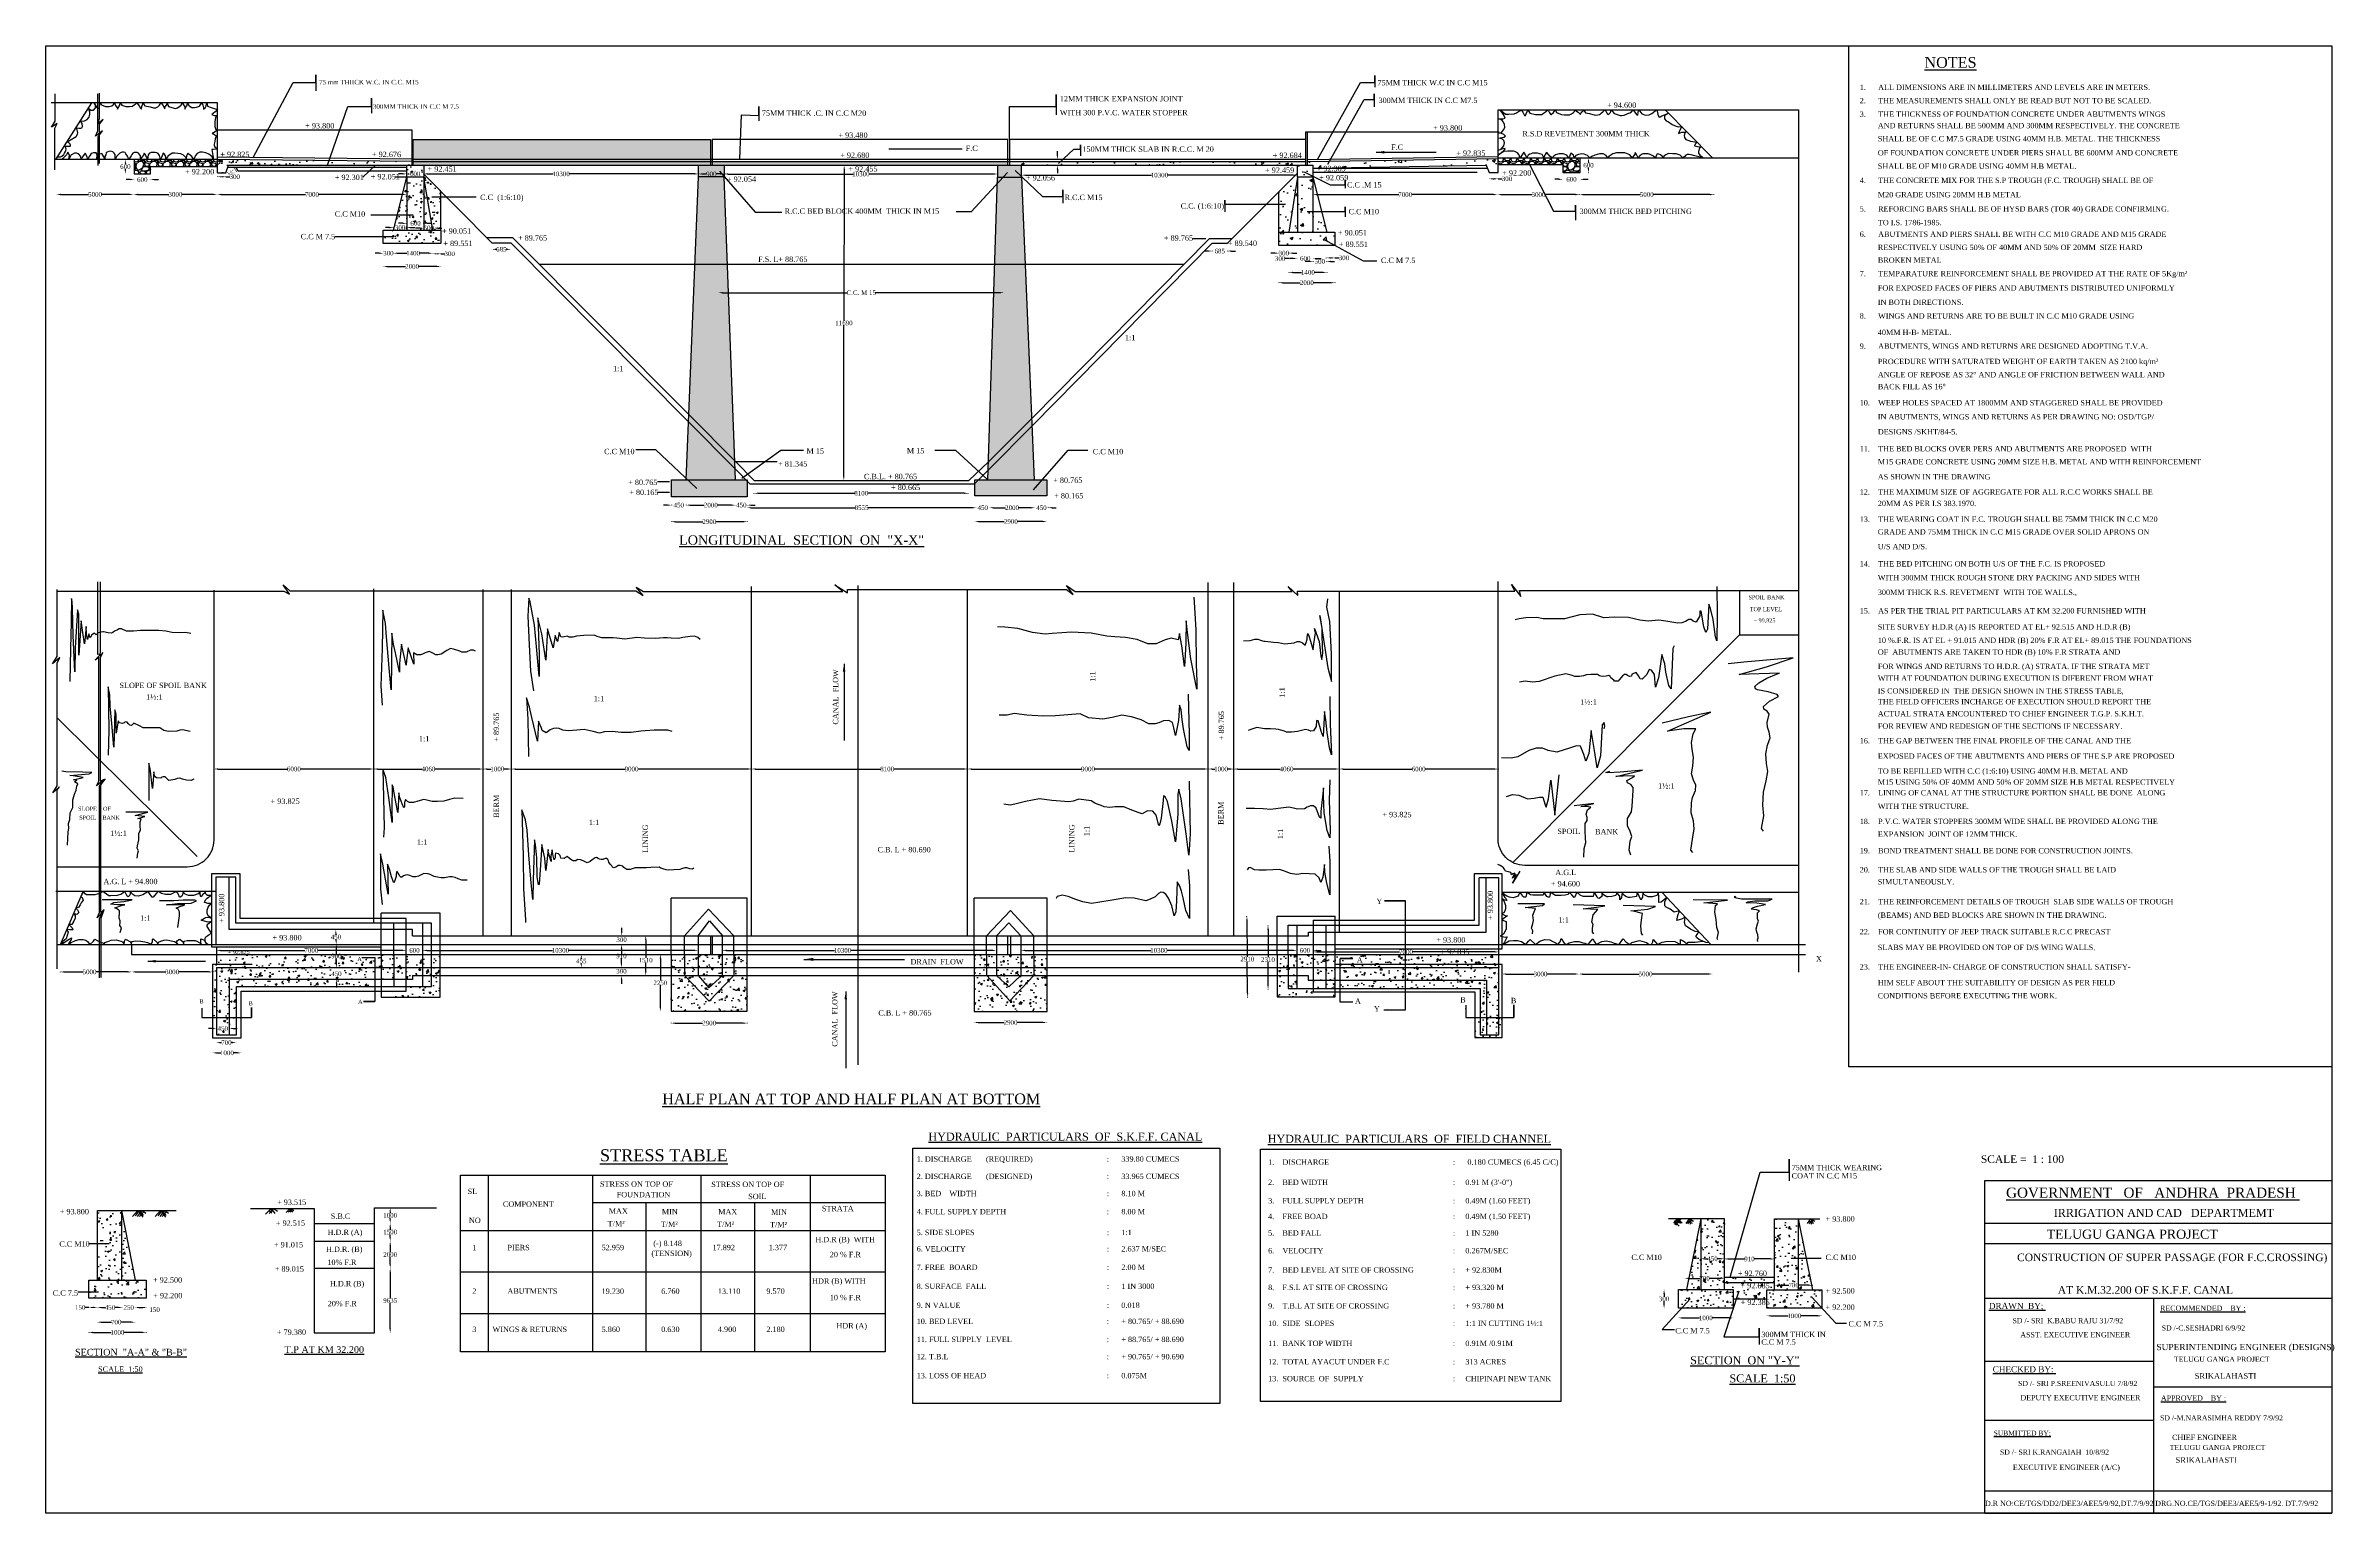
# Model space of a CAD drawing. Header units: millimetres. Extents: x 3132 to 88655, y 1884 to 56746.
import ezdxf

# ---------------------------------------------------------------- set-up
doc = ezdxf.new("R2010")
doc.units = ezdxf.units.MM
doc.header["$MEASUREMENT"] = 0
for name, color, linetype in [('DIM', 5, 'Continuous'), ('DWG.LINE', 10, 'Continuous'), ('HATCH', 2, 'Continuous'), ('TEXT', 7, 'Continuous')]:
    doc.layers.add(name, color=color, linetype=linetype)
doc.layers.add('DO LINE', color=3, linetype='Continuous', plot=False)
doc.layers.add('TITLE', color=7, linetype='Continuous', lineweight=30)
doc.styles.get("Standard").update_dxf_attribs({"font": 'TIMES.TTF', "height": 170})
doc.dimstyles.get("Standard").update_dxf_attribs({"dimtxt": 170, "dimasz": 150, "dimexe": 0.18, "dimexo": 0.0625, "dimgap": 0.09, "dimtad": 0, "dimtih": 1, "dimtoh": 1, "dimdec": 0, "dimzin": 0, "dimdsep": 46, "dimtxsty": 'Standard', "dimcen": 300, "dimclrd": 5, "dimclre": 5, "dimclrt": 4, "dimadec": 0, "dimazin": 0, "dimtfac": 1, "dimtdec": 0, "dimtofl": 0, "dimtmove": 0, "dimatfit": 3, "dimfxl": 5, "dimfxlon": 1, "dimtolj": 1, "dimtzin": 0, "dimarcsym": 0})
pattern_1 = [(228.0128, (360, 500), (-3999.999116, -4500.00067), [67.268, -6659.544]), (184.9697, (315, 450), (6000.000526, 499.9956535), [115.434, -11427.9625]), (132.5104, (200, 440), (4999.995359, -5500.004337), [81.394, -8058.016]), (267.2737, (5, 315), (499.998009, 10000.0001475), [105.119, -10406.779]), (292.8337, (0, 210), (-2500.004953, 5999.998206), [103.0775, -10204.6865]), (357.2737, (40, 115), (-10000.0001475, 499.998009), [105.119, -10406.779]), (37.6942, (145, 110), (-6500.003673, -4999.9952026), [139.0145, -13762.4245]), (72.2553, (255, 195), (3500.0053814, 10999.9981156), [131.244, -12993.1605]), (121.4296, (295, 320), (-4000.004117, 6499.997518), [105.475, -10442.0365]), (175.2364, (240, 410), (5500.000473, -499.995766), [120.416, -5900.3815]), (222.3974, (120, 420), (-6000.0036755, -5499.996041), [155.724, -15416.6875]), (138.8141, (500, 310), (-3500.001473, 2999.998657), [53.1505, -5261.922]), (171.4692, (460, 345), (6499.9991424, -1000.003955), [101.1185, -10010.7555]), (225, (360, 360), (-6e-14, -500.0002), [70.7105, -636.396]), (203.1986, (325, 420), (2499.999865, 1000.00066), [38.079, -3769.8075]), (291.8014, (290, 405), (-499.99996, 1500.00014), [53.8515, -2638.731]), (30.9638, (310, 355), (1499.99901, 1000.00124), [87.4645, -2828.0115]), (161.5651, (385, 400), (1000.00022, -499.9992), [63.2455, -1517.8935]), (16.3895, (0, 405), (5000.001099, 1499.996355), [88.6, -8771.4225]), (70.3462, (85, 430), (-1999.997624, -5500.001068), [74.3305, -7358.704]), (293.1986, (385, 500), (-1000.00066, 2499.999865), [76.1575, -3731.729]), (343.6105, (415, 430), (-5000.001099, 1499.996355), [88.6, -8771.4225]), (339.444, (0, 95), (-2500.000922, 999.998), [85.44, -4186.562]), (294.7751, (80, 65), (-2499.996095, 5500.001711), [71.589, -7087.3215]), (66.8014, (390, 0), (1000.00066, 2499.999865), [76.1575, -3731.729]), (17.354, (420, 70), (-6500.00101, -1999.997251), [83.8155, -8297.712]), (69.444, (145, 0), (-999.998, -2500.000922), [42.72, -4229.282]), (101.3099, (360, 0), (-499.99882, 2000.00038), [25.495, -2524.0145]), (165.9638, (355, 25), (1500.00027, -499.99903), [103.0775, -1958.475]), (186.009, (255, 50), (4999.9998755, 499.999659), [95.525, -9456.9615]), (303.6901, (310, 310), (-500.00067, 999.99978), [72.111, -1730.6645]), (353.1572, (350, 250), (8499.9996827, -1000.003999), [125.897, -12463.7815]), (60.9454, (475, 235), (-2000.000014, -3500.000192), [51.478, -5096.337]), (90, (500, 280), (-500, 500), [30, -470]), (120.2564, (245, 65), (1999.997443, -3500.001228), [69.462, -6876.76]), (48.0128, (210, 125), (3999.999116, 4500.00067), [134.536, -6592.276]), (0, (300, 225), (500, 500), [130, -370]), (325.3048, (430, 225), (-4999.99713, 3500.004305), [79.057, -7826.637]), (254.0546, (495, 180), (-499.999945, -2000.000063), [72.801, -3567.254]), (207.646, (475, 110), (-9499.9979036, -5000.0038566), [118.5325, -11734.737]), (175.4261, (370, 55), (-6500.000279, 499.9974006), [125.3995, -12414.537])]
pattern_2 = [(50, (0, 0), (717.26, -62.752), [75, -825]), (355, (0, 0), (-138.7513, 752.192), [60, -660]), (100.4514, (59.8, -5.2), (578.5094, 689.4395), [63.74, -701.142]), (46.1842, (0, 200), (1067.241, -165.519), [112.5, -1237.5]), (96.6356, (88.9, 186.2), (934.663, 974.118), [95.61, -1051.713]), (351.1842, (0, 200), (934.662, 974.119), [90, -990]), (21, (100, 150), (596.907, -402.619), [75, -825]), (326, (100, 150), (243.3153, 725.15), [60, -660]), (71.4514, (149.74, 116.45), (840.2226, 322.5305), [63.74, -701.142]), (37.5, (0, 0), (12.15986, 332.89385), [0, -652, 0, -670, 0, -662.5]), (7.5, (0, 0), (263.0695, 394.4117), [0, -382, 0, -637, 0, -252.5]), (327.5, (-223, 0), (533.8224, -22.5549), [0, -250, 0, -780, 0, -1035]), (317.5, (-323, 0), (583.1862, 100.105), [0, -325, 0, -518, 0, -735])]

# ---------------------------------------------------------------- blocks, each defined once
blk = doc.blocks.new('*D2')
at = {"layer": 'Defpoints', "color": 0, "ltscale": 0.2}
for p in [(6107, 52497), (6439, 52497), (6439, 51956)]:
    blk.add_point(p, dxfattribs=at)
at = {"layer": 'DIM', "color": 5, "lineweight": -2, "ltscale": 0.2}
for p, q in [((6112, 52497), (6106, 52497)), ((6107, 52347), (6107, 52313)), ((6112, 51956), (6106, 51956)), ((6107, 52106), (6107, 52140))]:
    blk.add_line(p, q, dxfattribs=at)
at = {"layer": 'DIM', "color": 5, "ltscale": 0.2}
for points in [[(6082, 52347), (6132, 52347), (6107, 52497)], [(6082, 52106), (6132, 52106), (6107, 51956)]]:
    blk.add_solid(points, dxfattribs=at)
at = {"layer": 'DIM', "color": 4, "ltscale": 0.2, "insert": (6107, 52226), "char_height": 170, "attachment_point": 5}
blk.add_mtext('\\A1;600', dxfattribs=at)
blk = doc.blocks.new('*D3')
at = {"layer": 'Defpoints', "color": 0, "ltscale": 0.2}
for p in [(6439, 51956), (7042, 51956), (7042, 51743)]:
    blk.add_point(p, dxfattribs=at)
at = {"layer": 'DIM', "color": 5, "lineweight": -2, "ltscale": 0.2}
for p, q in [((6289, 51743), (6139, 51743)), ((6439, 51748), (6439, 51743)), ((7042, 51748), (7042, 51743)), ((7192, 51743), (7342, 51743))]:
    blk.add_line(p, q, dxfattribs=at)
at = {"layer": 'DIM', "color": 5, "ltscale": 0.2}
for points in [[(6289, 51768), (6289, 51718), (6439, 51743)], [(7192, 51768), (7192, 51718), (7042, 51743)]]:
    blk.add_solid(points, dxfattribs=at)
at = {"layer": 'DIM', "color": 4, "ltscale": 0.2, "insert": (6740, 51743), "char_height": 170, "attachment_point": 5}
blk.add_mtext('\\A1;600', dxfattribs=at)
blk = doc.blocks.new('*D4')
at = {"layer": 'Defpoints', "color": 0, "ltscale": 0.2}
for p in [(3534, 51164), (6415, 51188), (6415, 51164)]:
    blk.add_point(p, dxfattribs=at)
at = {"layer": 'DIM', "color": 5, "lineweight": -2, "ltscale": 0.2}
for p, q in [((3534, 51183), (3534, 51188)), ((3684, 51188), (4734, 51188)), ((6265, 51188), (5215, 51188)), ((6415, 51183), (6415, 51188))]:
    blk.add_line(p, q, dxfattribs=at)
at = {"layer": 'DIM', "color": 5, "ltscale": 0.2}
for points in [[(3684, 51213), (3684, 51163), (3534, 51188)], [(6265, 51213), (6265, 51163), (6415, 51188)]]:
    blk.add_solid(points, dxfattribs=at)
at = {"layer": 'DIM', "color": 4, "ltscale": 0.2, "insert": (4975, 51188), "char_height": 170, "attachment_point": 5}
blk.add_mtext('\\A1;5000', dxfattribs=at)
blk = doc.blocks.new('*D5')
at = {"layer": 'Defpoints', "color": 0, "ltscale": 0.2}
for p in [(6415, 51164), (9539, 51188), (9539, 51126)]:
    blk.add_point(p, dxfattribs=at)
at = {"layer": 'DIM', "color": 5, "lineweight": -2, "ltscale": 0.2}
for p, q in [((6415, 51183), (6415, 51188)), ((6565, 51188), (7735, 51188)), ((9389, 51188), (8218, 51188)), ((9539, 51183), (9539, 51188))]:
    blk.add_line(p, q, dxfattribs=at)
at = {"layer": 'DIM', "color": 5, "ltscale": 0.2}
for points in [[(6565, 51213), (6565, 51163), (6415, 51188)], [(9389, 51213), (9389, 51163), (9539, 51188)]]:
    blk.add_solid(points, dxfattribs=at)
at = {"layer": 'DIM', "color": 4, "ltscale": 0.2, "insert": (7977, 51188), "char_height": 170, "attachment_point": 5}
blk.add_mtext('\\A1;3000', dxfattribs=at)
blk = doc.blocks.new('*D6')
at = {"layer": 'Defpoints', "color": 0, "ltscale": 0.2}
for p in [(9539, 51126), (16620, 51241), (16620, 51188)]:
    blk.add_point(p, dxfattribs=at)
at = {"layer": 'DIM', "color": 5, "lineweight": -2, "ltscale": 0.2}
for p, q in [((9539, 51183), (9539, 51188)), ((9689, 51188), (12838, 51188)), ((16470, 51188), (13322, 51188)), ((16620, 51193), (16620, 51187))]:
    blk.add_line(p, q, dxfattribs=at)
at = {"layer": 'DIM', "color": 5, "ltscale": 0.2}
for points in [[(9689, 51213), (9689, 51163), (9539, 51188)], [(16470, 51213), (16470, 51163), (16620, 51188)]]:
    blk.add_solid(points, dxfattribs=at)
at = {"layer": 'DIM', "color": 4, "ltscale": 0.2, "insert": (13080, 51188), "char_height": 170, "attachment_point": 5}
blk.add_mtext('\\A1;7000', dxfattribs=at)
blk = doc.blocks.new('*D7')
at = {"layer": 'Defpoints', "color": 0, "ltscale": 0.2}
for p in [(9556, 51998), (9866, 51998), (9866, 51848)]:
    blk.add_point(p, dxfattribs=at)
at = {"layer": 'DIM', "color": 5, "lineweight": -2, "ltscale": 0.2}
for p, q in [((9556, 51853), (9556, 51848)), ((9706, 51848), (9716, 51848)), ((9866, 51853), (9866, 51848)), ((9866, 51848), (10016, 51848))]:
    blk.add_line(p, q, dxfattribs=at)
at = {"layer": 'DIM', "color": 5, "ltscale": 0.2}
for points in [[(9706, 51873), (9706, 51823), (9556, 51848)], [(9716, 51873), (9716, 51823), (9866, 51848)]]:
    blk.add_solid(points, dxfattribs=at)
at = {"layer": 'DIM', "color": 4, "ltscale": 0.2, "insert": (10195, 51848), "char_height": 170, "attachment_point": 5}
blk.add_mtext('\\A1;300', dxfattribs=at)
blk = doc.blocks.new('*D8')
at = {"layer": 'Defpoints', "color": 0, "ltscale": 0.2}
for p in [(15747, 49349), (17898, 49349), (17898, 48494)]:
    blk.add_point(p, dxfattribs=at)
at = {"layer": 'DIM', "color": 5, "lineweight": -2, "ltscale": 0.2}
for p, q in [((15747, 48499), (15747, 48494)), ((15897, 48494), (16579, 48494)), ((17748, 48494), (17067, 48494)), ((17898, 48499), (17898, 48494))]:
    blk.add_line(p, q, dxfattribs=at)
at = {"layer": 'DIM', "color": 5, "ltscale": 0.2}
for points in [[(15897, 48519), (15897, 48469), (15747, 48494)], [(17748, 48519), (17748, 48469), (17898, 48494)]]:
    blk.add_solid(points, dxfattribs=at)
at = {"layer": 'DIM', "color": 4, "ltscale": 0.2, "insert": (16823, 48494), "char_height": 170, "attachment_point": 5}
blk.add_mtext('\\A1;2000', dxfattribs=at)
blk = doc.blocks.new('*D9')
at = {"layer": 'Defpoints', "color": 0, "ltscale": 0.2}
for p in [(16127, 49855), (17592, 49855), (17592, 48989)]:
    blk.add_point(p, dxfattribs=at)
at = {"layer": 'DIM', "color": 5, "lineweight": -2, "ltscale": 0.2}
for p, q in [((16127, 48994), (16127, 48989)), ((16277, 48989), (16628, 48989)), ((17442, 48989), (17091, 48989)), ((17592, 48994), (17592, 48989))]:
    blk.add_line(p, q, dxfattribs=at)
at = {"layer": 'DIM', "color": 5, "ltscale": 0.2}
for points in [[(16277, 49014), (16277, 48964), (16127, 48989)], [(17442, 49014), (17442, 48964), (17592, 48989)]]:
    blk.add_solid(points, dxfattribs=at)
at = {"layer": 'DIM', "color": 4, "ltscale": 0.2, "insert": (16860, 48989), "char_height": 170, "attachment_point": 5}
blk.add_mtext('\\A1;1400', dxfattribs=at)
blk = doc.blocks.new('*D10')
at = {"layer": 'Defpoints', "color": 0, "ltscale": 0.2}
for p in [(17592, 49855), (17898, 49855), (17898, 48967)]:
    blk.add_point(p, dxfattribs=at)
at = {"layer": 'DIM', "color": 5, "lineweight": -2, "ltscale": 0.2}
for p, q in [((17592, 48972), (17592, 48967)), ((17742, 48967), (17748, 48967)), ((17898, 48972), (17898, 48967)), ((17898, 48967), (18048, 48967))]:
    blk.add_line(p, q, dxfattribs=at)
at = {"layer": 'DIM', "color": 5, "ltscale": 0.2}
for points in [[(17742, 48992), (17742, 48942), (17592, 48967)], [(17748, 48992), (17748, 48942), (17898, 48967)]]:
    blk.add_solid(points, dxfattribs=at)
at = {"layer": 'DIM', "color": 4, "ltscale": 0.2, "insert": (18227, 48967), "char_height": 170, "attachment_point": 5}
blk.add_mtext('\\A1;300', dxfattribs=at)
blk = doc.blocks.new('*D11')
at = {"layer": 'Defpoints', "color": 0, "ltscale": 0.2}
for p in [(15747, 49855), (16127, 49855), (15747, 48989)]:
    blk.add_point(p, dxfattribs=at)
at = {"layer": 'DIM', "color": 5, "lineweight": -2, "ltscale": 0.2}
for p, q in [((15597, 48989), (15447, 48989)), ((15747, 48994), (15747, 48988)), ((16127, 48994), (16127, 48988)), ((16277, 48989), (16427, 48989))]:
    blk.add_line(p, q, dxfattribs=at)
at = {"layer": 'DIM', "color": 5, "ltscale": 0.2}
for points in [[(15597, 49014), (15597, 48964), (15747, 48989)], [(16277, 49014), (16277, 48964), (16127, 48989)]]:
    blk.add_solid(points, dxfattribs=at)
at = {"layer": 'DIM', "color": 4, "ltscale": 0.2, "insert": (15937, 48989), "char_height": 170, "attachment_point": 5}
blk.add_mtext('\\A1;300', dxfattribs=at)
blk = doc.blocks.new('*D12')
at = {"layer": 'Defpoints', "color": 0, "ltscale": 0.2}
for p in [(16127, 49855), (16620, 49946), (16620, 49855)]:
    blk.add_point(p, dxfattribs=at)
at = {"layer": 'DIM', "color": 5, "lineweight": -2, "ltscale": 0.2}
for p, q in [((15977, 49946), (15827, 49946)), ((16127, 49941), (16127, 49946)), ((16620, 49941), (16620, 49946)), ((16770, 49946), (16920, 49946))]:
    blk.add_line(p, q, dxfattribs=at)
at = {"layer": 'DIM', "color": 5, "ltscale": 0.2}
for points in [[(15977, 49971), (15977, 49921), (16127, 49946)], [(16770, 49971), (16770, 49921), (16620, 49946)]]:
    blk.add_solid(points, dxfattribs=at)
at = {"layer": 'DIM', "color": 4, "ltscale": 0.2, "insert": (16374, 49946), "char_height": 170, "attachment_point": 5}
blk.add_mtext('\\A1;300', dxfattribs=at)
blk = doc.blocks.new('*D13')
at = {"layer": 'Defpoints', "color": 0, "ltscale": 0.2}
for p in [(16620, 49855), (17255, 50107), (17255, 49855)]:
    blk.add_point(p, dxfattribs=at)
at = {"layer": 'DIM', "color": 5, "lineweight": -2, "ltscale": 0.2}
for p, q in [((16470, 50107), (16320, 50107)), ((16620, 50102), (16620, 50107)), ((17255, 50102), (17255, 50107)), ((17405, 50107), (17555, 50107))]:
    blk.add_line(p, q, dxfattribs=at)
at = {"layer": 'DIM', "color": 5, "ltscale": 0.2}
for points in [[(16470, 50132), (16470, 50082), (16620, 50107)], [(17405, 50132), (17405, 50082), (17255, 50107)]]:
    blk.add_solid(points, dxfattribs=at)
at = {"layer": 'DIM', "color": 4, "ltscale": 0.2, "insert": (16950, 50107), "char_height": 170, "attachment_point": 5}
blk.add_mtext('\\A1;600', dxfattribs=at)
blk = doc.blocks.new('*D14')
at = {"layer": 'Defpoints', "color": 0, "ltscale": 0.2}
for p in [(17255, 49855), (17636, 49930), (17636, 49855)]:
    blk.add_point(p, dxfattribs=at)
at = {"layer": 'DIM', "color": 5, "lineweight": -2, "ltscale": 0.2}
for p, q in [((17105, 49930), (16955, 49930)), ((17255, 49925), (17255, 49931)), ((17636, 49925), (17636, 49931)), ((17786, 49930), (17936, 49930))]:
    blk.add_line(p, q, dxfattribs=at)
at = {"layer": 'DIM', "color": 5, "ltscale": 0.2}
for points in [[(17105, 49955), (17105, 49905), (17255, 49930)], [(17786, 49955), (17786, 49905), (17636, 49930)]]:
    blk.add_solid(points, dxfattribs=at)
at = {"layer": 'DIM', "color": 4, "ltscale": 0.2, "insert": (17445, 49930), "char_height": 170, "attachment_point": 5}
blk.add_mtext('\\A1;500', dxfattribs=at)
blk = doc.blocks.new('*D15')
at = {"layer": 'Defpoints', "color": 0, "ltscale": 0.2}
for p in [(16620, 51836), (17255, 51956), (17255, 51836)]:
    blk.add_point(p, dxfattribs=at)
at = {"layer": 'DIM', "color": 5, "lineweight": -2, "ltscale": 0.2}
for p, q in [((16470, 51956), (16320, 51956)), ((16620, 51951), (16620, 51956)), ((17255, 51951), (17255, 51956)), ((17405, 51956), (17555, 51956))]:
    blk.add_line(p, q, dxfattribs=at)
at = {"layer": 'DIM', "color": 5, "ltscale": 0.2}
for points in [[(16470, 51981), (16470, 51931), (16620, 51956)], [(17405, 51981), (17405, 51931), (17255, 51956)]]:
    blk.add_solid(points, dxfattribs=at)
at = {"layer": 'DIM', "color": 4, "ltscale": 0.2, "insert": (16938, 51956), "char_height": 170, "attachment_point": 5}
blk.add_mtext('\\A1;600', dxfattribs=at)
blk = doc.blocks.new('*D16')
at = {"layer": 'Defpoints', "color": 0, "ltscale": 0.2}
for p in [(19807, 49382), (20507, 49382), (20507, 49136)]:
    blk.add_point(p, dxfattribs=at)
at = {"layer": 'DIM', "color": 5, "lineweight": -2, "ltscale": 0.2}
for p, q in [((19807, 49141), (19807, 49135)), ((19957, 49136), (19982, 49136)), ((20357, 49136), (20332, 49136)), ((20507, 49141), (20507, 49135))]:
    blk.add_line(p, q, dxfattribs=at)
at = {"layer": 'DIM', "color": 5, "ltscale": 0.2}
for points in [[(19957, 49161), (19957, 49111), (19807, 49136)], [(20357, 49161), (20357, 49111), (20507, 49136)]]:
    blk.add_solid(points, dxfattribs=at)
at = {"layer": 'DIM', "color": 4, "ltscale": 0.2, "insert": (20157, 49136), "char_height": 170, "attachment_point": 5}
blk.add_mtext('\\A1;685', dxfattribs=at)
blk = doc.blocks.new('*D17')
at = {"layer": 'Defpoints', "color": 0, "ltscale": 0.2}
for p in [(17255, 52057), (27526, 51954), (27526, 51954)]:
    blk.add_point(p, dxfattribs=at)
at = {"layer": 'DIM', "color": 5, "lineweight": -2, "ltscale": 0.2}
for p, q in [((17255, 51959), (17255, 51954)), ((17405, 51954), (22096, 51954)), ((27376, 51954), (22685, 51954)), ((27526, 51954), (27526, 51954))]:
    blk.add_line(p, q, dxfattribs=at)
at = {"layer": 'DIM', "color": 5, "ltscale": 0.2}
for points in [[(17405, 51979), (17405, 51929), (17255, 51954)], [(27376, 51979), (27376, 51929), (27526, 51954)]]:
    blk.add_solid(points, dxfattribs=at)
at = {"layer": 'DIM', "color": 4, "ltscale": 0.2, "insert": (22391, 51954), "char_height": 170, "attachment_point": 5}
blk.add_mtext('\\A1;10300', dxfattribs=at)
blk = doc.blocks.new('*D18')
at = {"layer": 'Defpoints', "color": 0, "ltscale": 0.2}
for p in [(26515, 40513), (27062, 40513), (27062, 39572)]:
    blk.add_point(p, dxfattribs=at)
at = {"layer": 'DIM', "color": 5, "lineweight": -2, "ltscale": 0.2}
for p, q in [((26365, 39572), (26215, 39572)), ((26515, 39577), (26515, 39572)), ((27062, 39577), (27062, 39572)), ((27212, 39572), (27362, 39572))]:
    blk.add_line(p, q, dxfattribs=at)
at = {"layer": 'DIM', "color": 5, "ltscale": 0.2}
for points in [[(26365, 39597), (26365, 39547), (26515, 39572)], [(27212, 39597), (27212, 39547), (27062, 39572)]]:
    blk.add_solid(points, dxfattribs=at)
at = {"layer": 'DIM', "color": 4, "ltscale": 0.2, "insert": (26788, 39572), "char_height": 170, "attachment_point": 5}
blk.add_mtext('\\A1;450', dxfattribs=at)
blk = doc.blocks.new('*D19')
at = {"layer": 'Defpoints', "color": 0, "ltscale": 0.2}
for p in [(27062, 40513), (28910, 39572), (28910, 39527)]:
    blk.add_point(p, dxfattribs=at)
at = {"layer": 'DIM', "color": 5, "lineweight": -2, "ltscale": 0.2}
for p, q in [((27062, 39577), (27062, 39572)), ((27212, 39572), (27742, 39572)), ((28760, 39572), (28230, 39572)), ((28910, 39567), (28910, 39572))]:
    blk.add_line(p, q, dxfattribs=at)
at = {"layer": 'DIM', "color": 5, "ltscale": 0.2}
for points in [[(27212, 39597), (27212, 39547), (27062, 39572)], [(28760, 39597), (28760, 39547), (28910, 39572)]]:
    blk.add_solid(points, dxfattribs=at)
at = {"layer": 'DIM', "color": 4, "ltscale": 0.2, "insert": (27986, 39572), "char_height": 170, "attachment_point": 5}
blk.add_mtext('\\A1;2000', dxfattribs=at)
blk = doc.blocks.new('*D20')
at = {"layer": 'Defpoints', "color": 0, "ltscale": 0.2}
for p in [(28910, 39527), (29344, 39572), (29344, 39545)]:
    blk.add_point(p, dxfattribs=at)
at = {"layer": 'DIM', "color": 5, "lineweight": -2, "ltscale": 0.2}
for p, q in [((28760, 39572), (28610, 39572)), ((28910, 39567), (28910, 39572)), ((29344, 39567), (29344, 39572)), ((29494, 39572), (29644, 39572))]:
    blk.add_line(p, q, dxfattribs=at)
at = {"layer": 'DIM', "color": 5, "ltscale": 0.2}
for points in [[(28760, 39597), (28760, 39547), (28910, 39572)], [(29494, 39597), (29494, 39547), (29344, 39572)]]:
    blk.add_solid(points, dxfattribs=at)
at = {"layer": 'DIM', "color": 4, "ltscale": 0.2, "insert": (29127, 39572), "char_height": 170, "attachment_point": 5}
blk.add_mtext('\\A1;450', dxfattribs=at)
blk = doc.blocks.new('*D21')
at = {"layer": 'Defpoints', "color": 0, "ltscale": 0.2}
for p in [(26515, 39885), (29344, 39885), (29344, 38952)]:
    blk.add_point(p, dxfattribs=at)
at = {"layer": 'DIM', "color": 5, "lineweight": -2, "ltscale": 0.2}
for p, q in [((26515, 38957), (26515, 38951)), ((26665, 38952), (27685, 38952)), ((29194, 38952), (28173, 38952)), ((29344, 38957), (29344, 38951))]:
    blk.add_line(p, q, dxfattribs=at)
at = {"layer": 'DIM', "color": 5, "ltscale": 0.2}
for points in [[(26665, 38977), (26665, 38927), (26515, 38952)], [(29194, 38977), (29194, 38927), (29344, 38952)]]:
    blk.add_solid(points, dxfattribs=at)
at = {"layer": 'DIM', "color": 4, "ltscale": 0.2, "insert": (27929, 38952), "char_height": 170, "attachment_point": 5}
blk.add_mtext('\\A1;2900', dxfattribs=at)
blk = doc.blocks.new('*D22')
at = {"layer": 'Defpoints', "color": 0, "ltscale": 0.2}
for p in [(29344, 39474), (37899, 39474), (37899, 39474)]:
    blk.add_point(p, dxfattribs=at)
at = {"layer": 'DIM', "color": 5, "lineweight": -2, "ltscale": 0.2}
for p, q in [((29344, 39474), (29344, 39474)), ((29494, 39474), (33386, 39474)), ((37749, 39474), (33857, 39474)), ((37899, 39474), (37899, 39474))]:
    blk.add_line(p, q, dxfattribs=at)
at = {"layer": 'DIM', "color": 5, "ltscale": 0.2}
for points in [[(29494, 39499), (29494, 39449), (29344, 39474)], [(37749, 39499), (37749, 39449), (37899, 39474)]]:
    blk.add_solid(points, dxfattribs=at)
at = {"layer": 'DIM', "color": 4, "ltscale": 0.2, "insert": (33622, 39474), "char_height": 170, "attachment_point": 5}
blk.add_mtext('\\A1;8555', dxfattribs=at)
blk = doc.blocks.new('*D23')
at = {"layer": 'Defpoints', "color": 0, "ltscale": 0.2}
for p in [(37899, 39474), (38399, 39474), (38399, 39365)]:
    blk.add_point(p, dxfattribs=at)
at = {"layer": 'DIM', "color": 5, "lineweight": -2, "ltscale": 0.2}
for p, q in [((37749, 39474), (37599, 39474)), ((37899, 39474), (37899, 39474)), ((38399, 39469), (38399, 39474)), ((38549, 39474), (38699, 39474))]:
    blk.add_line(p, q, dxfattribs=at)
at = {"layer": 'DIM', "color": 5, "ltscale": 0.2}
for points in [[(37749, 39499), (37749, 39449), (37899, 39474)], [(38549, 39499), (38549, 39449), (38399, 39474)]]:
    blk.add_solid(points, dxfattribs=at)
at = {"layer": 'DIM', "color": 4, "ltscale": 0.2, "insert": (38149, 39474), "char_height": 170, "attachment_point": 5}
blk.add_mtext('\\A1;450', dxfattribs=at)
blk = doc.blocks.new('*D24')
at = {"layer": 'Defpoints', "color": 0, "ltscale": 0.2}
for p in [(38399, 39365), (40092, 39474), (40092, 39400)]:
    blk.add_point(p, dxfattribs=at)
at = {"layer": 'DIM', "color": 5, "lineweight": -2, "ltscale": 0.2}
for p, q in [((38399, 39469), (38399, 39474)), ((38549, 39474), (39001, 39474)), ((39942, 39474), (39489, 39474)), ((40092, 39469), (40092, 39474))]:
    blk.add_line(p, q, dxfattribs=at)
at = {"layer": 'DIM', "color": 5, "ltscale": 0.2}
for points in [[(38549, 39499), (38549, 39449), (38399, 39474)], [(39942, 39499), (39942, 39449), (40092, 39474)]]:
    blk.add_solid(points, dxfattribs=at)
at = {"layer": 'DIM', "color": 4, "ltscale": 0.2, "insert": (39245, 39474), "char_height": 170, "attachment_point": 5}
blk.add_mtext('\\A1;2000', dxfattribs=at)
blk = doc.blocks.new('*D25')
at = {"layer": 'Defpoints', "color": 0, "ltscale": 0.2}
for p in [(40092, 39400), (40594, 39503), (40594, 39474)]:
    blk.add_point(p, dxfattribs=at)
at = {"layer": 'DIM', "color": 5, "lineweight": -2, "ltscale": 0.2}
for p, q in [((39942, 39474), (39792, 39474)), ((40092, 39469), (40092, 39474)), ((40594, 39479), (40594, 39473)), ((40744, 39474), (40894, 39474))]:
    blk.add_line(p, q, dxfattribs=at)
at = {"layer": 'DIM', "color": 5, "ltscale": 0.2}
for points in [[(39942, 39499), (39942, 39449), (40092, 39474)], [(40744, 39499), (40744, 39449), (40594, 39474)]]:
    blk.add_solid(points, dxfattribs=at)
at = {"layer": 'DIM', "color": 4, "ltscale": 0.2, "insert": (40343, 39474), "char_height": 170, "attachment_point": 5}
blk.add_mtext('\\A1;450', dxfattribs=at)
blk = doc.blocks.new('*D26')
at = {"layer": 'Defpoints', "color": 0, "ltscale": 0.2}
for p in [(37851, 39915), (40544, 39915), (40544, 38957)]:
    blk.add_point(p, dxfattribs=at)
at = {"layer": 'DIM', "color": 5, "lineweight": -2, "ltscale": 0.2}
for p, q in [((37851, 38962), (37851, 38957)), ((38001, 38957), (38954, 38957)), ((40394, 38957), (39442, 38957)), ((40544, 38962), (40544, 38957))]:
    blk.add_line(p, q, dxfattribs=at)
at = {"layer": 'DIM', "color": 5, "ltscale": 0.2}
for points in [[(38001, 38982), (38001, 38932), (37851, 38957)], [(40394, 38982), (40394, 38932), (40544, 38957)]]:
    blk.add_solid(points, dxfattribs=at)
at = {"layer": 'DIM', "color": 4, "ltscale": 0.2, "insert": (39198, 38957), "char_height": 170, "attachment_point": 5}
blk.add_mtext('\\A1;2900', dxfattribs=at)
blk = doc.blocks.new('*D27')
at = {"layer": 'Defpoints', "color": 0, "ltscale": 0.2}
for p in [(29607, 39977), (37607, 40015), (37607, 39977)]:
    blk.add_point(p, dxfattribs=at)
at = {"layer": 'DIM', "color": 5, "lineweight": -2, "ltscale": 0.2}
for p, q in [((29607, 40010), (29607, 40015)), ((29757, 40015), (33368, 40015)), ((37457, 40015), (33846, 40015)), ((37607, 40010), (37607, 40015))]:
    blk.add_line(p, q, dxfattribs=at)
at = {"layer": 'DIM', "color": 5, "ltscale": 0.2}
for points in [[(29757, 40040), (29757, 39990), (29607, 40015)], [(37457, 40040), (37457, 39990), (37607, 40015)]]:
    blk.add_solid(points, dxfattribs=at)
at = {"layer": 'DIM', "color": 4, "ltscale": 0.2, "insert": (33607, 40015), "char_height": 170, "attachment_point": 5}
blk.add_mtext('\\A1;8100', dxfattribs=at)
blk = doc.blocks.new('*D28')
at = {"layer": 'Defpoints', "color": 0, "ltscale": 0.2}
for p in [(27526, 51842), (28484, 51952), (28484, 51842)]:
    blk.add_point(p, dxfattribs=at)
at = {"layer": 'DIM', "color": 5, "lineweight": -2, "ltscale": 0.2}
for p, q in [((27526, 51947), (27526, 51952)), ((27676, 51952), (27826, 51952)), ((28334, 51952), (28184, 51952)), ((28484, 51947), (28484, 51952))]:
    blk.add_line(p, q, dxfattribs=at)
at = {"layer": 'DIM', "color": 5, "ltscale": 0.2}
for points in [[(27676, 51977), (27676, 51927), (27526, 51952)], [(28334, 51977), (28334, 51927), (28484, 51952)]]:
    blk.add_solid(points, dxfattribs=at)
at = {"layer": 'DIM', "color": 4, "ltscale": 0.2, "insert": (28005, 51952), "char_height": 170, "attachment_point": 5}
blk.add_mtext('\\A1;900', dxfattribs=at)
blk = doc.blocks.new('*D29')
at = {"layer": 'Defpoints', "color": 0, "ltscale": 0.2}
for p in [(28484, 51947), (38706, 51951), (38706, 51951)]:
    blk.add_point(p, dxfattribs=at)
at = {"layer": 'DIM', "color": 5, "lineweight": -2, "ltscale": 0.2}
for p, q in [((28484, 51947), (28484, 51951)), ((28634, 51951), (33300, 51951)), ((38556, 51951), (33890, 51951)), ((38706, 51951), (38706, 51951))]:
    blk.add_line(p, q, dxfattribs=at)
at = {"layer": 'DIM', "color": 5, "ltscale": 0.2}
for points in [[(28634, 51976), (28634, 51926), (28484, 51951)], [(38556, 51976), (38556, 51926), (38706, 51951)]]:
    blk.add_solid(points, dxfattribs=at)
at = {"layer": 'DIM', "color": 4, "ltscale": 0.2, "insert": (33595, 51951), "char_height": 170, "attachment_point": 5}
blk.add_mtext('\\A1;10300', dxfattribs=at)
blk = doc.blocks.new('*D30')
at = {"layer": 'Defpoints', "color": 0, "ltscale": 0.2}
for p in [(28274, 47312), (38941, 47514), (38941, 47312)]:
    blk.add_point(p, dxfattribs=at)
at = {"layer": 'DIM', "color": 5, "lineweight": -2, "ltscale": 0.2}
for p, q in [((28274, 47509), (28274, 47514)), ((28424, 47514), (33090, 47514)), ((38791, 47514), (34125, 47514)), ((38941, 47509), (38941, 47514))]:
    blk.add_line(p, q, dxfattribs=at)
at = {"layer": 'DIM', "color": 5, "ltscale": 0.2}
for points in [[(28424, 47539), (28424, 47489), (28274, 47514)], [(38791, 47539), (38791, 47489), (38941, 47514)]]:
    blk.add_solid(points, dxfattribs=at)
at = {"layer": 'DIM', "color": 4, "ltscale": 0.2, "insert": (33608, 47514), "char_height": 170, "attachment_point": 5}
blk.add_mtext('\\A1;C.C. M 15', dxfattribs=at)
blk = doc.blocks.new('*D31')
at = {"layer": 'Defpoints', "color": 0, "ltscale": 0.2}
for p in [(32969, 52277), (32972, 52277), (32959, 40487)]:
    blk.add_point(p, dxfattribs=at)
at = {"layer": 'DIM', "color": 5, "lineweight": -2, "ltscale": 0.2}
for p, q in [((32972, 52277), (32969, 52277)), ((32969, 52127), (32962, 46469)), ((32956, 40637), (32962, 46295)), ((32959, 40487), (32956, 40487))]:
    blk.add_line(p, q, dxfattribs=at)
at = {"layer": 'DIM', "color": 5, "ltscale": 0.2}
for points in [[(32944, 52127), (32994, 52127), (32969, 52277)], [(32931, 40637), (32981, 40637), (32956, 40487)]]:
    blk.add_solid(points, dxfattribs=at)
at = {"layer": 'DIM', "color": 4, "ltscale": 0.2, "insert": (32962, 46382), "char_height": 170, "attachment_point": 5}
blk.add_mtext('\\A1;11690', dxfattribs=at)
blk = doc.blocks.new('*D32')
at = {"layer": 'Defpoints', "color": 0, "ltscale": 0.2}
for p in [(39594, 51944), (49909, 51920), (49909, 51908)]:
    blk.add_point(p, dxfattribs=at)
at = {"layer": 'DIM', "color": 5, "lineweight": -2, "ltscale": 0.2}
for p, q in [((39594, 51913), (39594, 51907)), ((39744, 51908), (44456, 51908)), ((49759, 51908), (45046, 51908)), ((49909, 51913), (49909, 51907))]:
    blk.add_line(p, q, dxfattribs=at)
at = {"layer": 'DIM', "color": 5, "ltscale": 0.2}
for points in [[(39744, 51933), (39744, 51883), (39594, 51908)], [(49759, 51933), (49759, 51883), (49909, 51908)]]:
    blk.add_solid(points, dxfattribs=at)
at = {"layer": 'DIM', "color": 4, "ltscale": 0.2, "insert": (44751, 51908), "char_height": 170, "attachment_point": 5}
blk.add_mtext('\\A1;10300', dxfattribs=at)
blk = doc.blocks.new('*D33')
at = {"layer": 'Defpoints', "color": 0, "ltscale": 0.2}
for p in [(46718, 49367), (47292, 49367), (47292, 49070)]:
    blk.add_point(p, dxfattribs=at)
at = {"layer": 'DIM', "color": 5, "lineweight": -2, "ltscale": 0.2}
for p, q in [((46568, 49070), (46418, 49070)), ((46718, 49075), (46718, 49070)), ((47292, 49075), (47292, 49070)), ((47442, 49070), (47592, 49070))]:
    blk.add_line(p, q, dxfattribs=at)
at = {"layer": 'DIM', "color": 5, "ltscale": 0.2}
for points in [[(46568, 49095), (46568, 49045), (46718, 49070)], [(47442, 49095), (47442, 49045), (47292, 49070)]]:
    blk.add_solid(points, dxfattribs=at)
at = {"layer": 'DIM', "color": 4, "ltscale": 0.2, "insert": (47005, 49070), "char_height": 170, "attachment_point": 5}
blk.add_mtext('\\A1;685', dxfattribs=at)
blk = doc.blocks.new('*D34')
at = {"layer": 'Defpoints', "color": 0, "ltscale": 0.2}
for p in [(49210, 49280), (51309, 49280), (51309, 47886)]:
    blk.add_point(p, dxfattribs=at)
at = {"layer": 'DIM', "color": 5, "lineweight": -2, "ltscale": 0.2}
for p, q in [((49210, 47891), (49210, 47885)), ((49360, 47886), (50016, 47886)), ((51159, 47886), (50503, 47886)), ((51309, 47891), (51309, 47885))]:
    blk.add_line(p, q, dxfattribs=at)
at = {"layer": 'DIM', "color": 5, "ltscale": 0.2}
for points in [[(49360, 47911), (49360, 47861), (49210, 47886)], [(51159, 47911), (51159, 47861), (51309, 47886)]]:
    blk.add_solid(points, dxfattribs=at)
at = {"layer": 'DIM', "color": 4, "ltscale": 0.2, "insert": (50259, 47886), "char_height": 170, "attachment_point": 5}
blk.add_mtext('\\A1;2000', dxfattribs=at)
blk = doc.blocks.new('*D35')
at = {"layer": 'Defpoints', "color": 0, "ltscale": 0.2}
for p in [(49591, 49772), (51002, 49772), (51002, 48273)]:
    blk.add_point(p, dxfattribs=at)
at = {"layer": 'DIM', "color": 5, "lineweight": -2, "ltscale": 0.2}
for p, q in [((49591, 48278), (49591, 48273)), ((49741, 48273), (50065, 48273)), ((50852, 48273), (50529, 48273)), ((51002, 48278), (51002, 48273))]:
    blk.add_line(p, q, dxfattribs=at)
at = {"layer": 'DIM', "color": 5, "ltscale": 0.2}
for points in [[(49741, 48298), (49741, 48248), (49591, 48273)], [(50852, 48298), (50852, 48248), (51002, 48273)]]:
    blk.add_solid(points, dxfattribs=at)
at = {"layer": 'DIM', "color": 4, "ltscale": 0.2, "insert": (50297, 48273), "char_height": 170, "attachment_point": 5}
blk.add_mtext('\\A1;1400', dxfattribs=at)
blk = doc.blocks.new('*D36')
at = {"layer": 'Defpoints', "color": 0, "ltscale": 0.2}
for p in [(49210, 49772), (49591, 49772), (49591, 48993)]:
    blk.add_point(p, dxfattribs=at)
at = {"layer": 'DIM', "color": 5, "lineweight": -2, "ltscale": 0.2}
for p, q in [((49060, 48993), (48910, 48993)), ((49210, 48998), (49210, 48993)), ((49591, 48998), (49591, 48993)), ((49741, 48993), (49891, 48993))]:
    blk.add_line(p, q, dxfattribs=at)
at = {"layer": 'DIM', "color": 5, "ltscale": 0.2}
for points in [[(49060, 49018), (49060, 48968), (49210, 48993)], [(49741, 49018), (49741, 48968), (49591, 48993)]]:
    blk.add_solid(points, dxfattribs=at)
at = {"layer": 'DIM', "color": 4, "ltscale": 0.2, "insert": (49401, 48993), "char_height": 170, "attachment_point": 5}
blk.add_mtext('\\A1;300', dxfattribs=at)
blk = doc.blocks.new('*D37')
at = {"layer": 'Defpoints', "color": 0, "ltscale": 0.2}
for p in [(49591, 49772), (49909, 49772), (49909, 48792)]:
    blk.add_point(p, dxfattribs=at)
at = {"layer": 'DIM', "color": 5, "lineweight": -2, "ltscale": 0.2}
for p, q in [((49591, 48792), (49441, 48792)), ((49591, 48797), (49591, 48792)), ((49759, 48792), (49741, 48792)), ((49909, 48797), (49909, 48792))]:
    blk.add_line(p, q, dxfattribs=at)
at = {"layer": 'DIM', "color": 5, "ltscale": 0.2}
for points in [[(49741, 48817), (49741, 48767), (49591, 48792)], [(49759, 48817), (49759, 48767), (49909, 48792)]]:
    blk.add_solid(points, dxfattribs=at)
at = {"layer": 'DIM', "color": 4, "ltscale": 0.2, "insert": (49262, 48792), "char_height": 170, "attachment_point": 5}
blk.add_mtext('\\A1;300', dxfattribs=at)
blk = doc.blocks.new('*D38')
at = {"layer": 'Defpoints', "color": 0, "ltscale": 0.2}
for p in [(49909, 48792), (50493, 48792), (50493, 48792)]:
    blk.add_point(p, dxfattribs=at)
at = {"layer": 'DIM', "color": 5, "lineweight": -2, "ltscale": 0.2}
for p, q in [((49759, 48792), (49609, 48792)), ((49909, 48792), (49909, 48792)), ((50493, 48792), (50493, 48792)), ((50643, 48792), (50793, 48792))]:
    blk.add_line(p, q, dxfattribs=at)
at = {"layer": 'DIM', "color": 5, "ltscale": 0.2}
for points in [[(49759, 48817), (49759, 48767), (49909, 48792)], [(50643, 48817), (50643, 48767), (50493, 48792)]]:
    blk.add_solid(points, dxfattribs=at)
at = {"layer": 'DIM', "color": 4, "ltscale": 0.2, "insert": (50201, 48792), "char_height": 170, "attachment_point": 5}
blk.add_mtext('\\A1;600', dxfattribs=at)
blk = doc.blocks.new('*D39')
at = {"layer": 'Defpoints', "color": 0, "ltscale": 0.2}
for p in [(50493, 48792), (50998, 48792), (50998, 48683)]:
    blk.add_point(p, dxfattribs=at)
at = {"layer": 'DIM', "color": 5, "lineweight": -2, "ltscale": 0.2}
for p, q in [((50343, 48683), (50193, 48683)), ((50493, 48688), (50493, 48683)), ((50998, 48688), (50998, 48683)), ((51148, 48683), (51298, 48683))]:
    blk.add_line(p, q, dxfattribs=at)
at = {"layer": 'DIM', "color": 5, "ltscale": 0.2}
for points in [[(50343, 48708), (50343, 48658), (50493, 48683)], [(51148, 48708), (51148, 48658), (50998, 48683)]]:
    blk.add_solid(points, dxfattribs=at)
at = {"layer": 'DIM', "color": 4, "ltscale": 0.2, "insert": (50746, 48683), "char_height": 170, "attachment_point": 5}
blk.add_mtext('\\A1;500', dxfattribs=at)
blk = doc.blocks.new('*D40')
at = {"layer": 'Defpoints', "color": 0, "ltscale": 0.2}
for p in [(50998, 48792), (51317, 48815), (51317, 48792)]:
    blk.add_point(p, dxfattribs=at)
at = {"layer": 'DIM', "color": 5, "lineweight": -2, "ltscale": 0.2}
for p, q in [((50998, 48810), (50998, 48815)), ((51148, 48815), (51167, 48815)), ((51317, 48810), (51317, 48815)), ((51317, 48815), (51467, 48815))]:
    blk.add_line(p, q, dxfattribs=at)
at = {"layer": 'DIM', "color": 5, "ltscale": 0.2}
for points in [[(51148, 48840), (51148, 48790), (50998, 48815)], [(51167, 48840), (51167, 48790), (51317, 48815)]]:
    blk.add_solid(points, dxfattribs=at)
at = {"layer": 'DIM', "color": 4, "ltscale": 0.2, "insert": (51646, 48815), "char_height": 170, "attachment_point": 5}
blk.add_mtext('\\A1;300', dxfattribs=at)
blk = doc.blocks.new('*D41')
at = {"layer": 'Defpoints', "color": 0, "ltscale": 0.2}
for p in [(50485, 51219), (57386, 51219), (57386, 51180)]:
    blk.add_point(p, dxfattribs=at)
at = {"layer": 'DIM', "color": 5, "lineweight": -2, "ltscale": 0.2}
for p, q in [((50485, 51185), (50485, 51180)), ((50635, 51180), (53693, 51180)), ((57236, 51180), (54177, 51180)), ((57386, 51185), (57386, 51180))]:
    blk.add_line(p, q, dxfattribs=at)
at = {"layer": 'DIM', "color": 5, "ltscale": 0.2}
for points in [[(50635, 51205), (50635, 51155), (50485, 51180)], [(57236, 51205), (57236, 51155), (57386, 51180)]]:
    blk.add_solid(points, dxfattribs=at)
at = {"layer": 'DIM', "color": 4, "ltscale": 0.2, "insert": (53935, 51180), "char_height": 170, "attachment_point": 5}
blk.add_mtext('\\A1;7000', dxfattribs=at)
blk = doc.blocks.new('*D42')
at = {"layer": 'Defpoints', "color": 0, "ltscale": 0.2}
for p in [(57386, 51219), (60450, 51180), (60450, 50949)]:
    blk.add_point(p, dxfattribs=at)
at = {"layer": 'DIM', "color": 5, "lineweight": -2, "ltscale": 0.2}
for p, q in [((57386, 51185), (57386, 51180)), ((57536, 51180), (58676, 51180)), ((60300, 51180), (59159, 51180)), ((60450, 51175), (60450, 51181))]:
    blk.add_line(p, q, dxfattribs=at)
at = {"layer": 'DIM', "color": 5, "ltscale": 0.2}
for points in [[(57536, 51205), (57536, 51155), (57386, 51180)], [(60300, 51205), (60300, 51155), (60450, 51180)]]:
    blk.add_solid(points, dxfattribs=at)
at = {"layer": 'DIM', "color": 4, "ltscale": 0.2, "insert": (58918, 51180), "char_height": 170, "attachment_point": 5}
blk.add_mtext('\\A1;3000', dxfattribs=at)
blk = doc.blocks.new('*D43')
at = {"layer": 'Defpoints', "color": 0, "ltscale": 0.2}
for p in [(60450, 50949), (65476, 51180), (65476, 50930)]:
    blk.add_point(p, dxfattribs=at)
at = {"layer": 'DIM', "color": 5, "lineweight": -2, "ltscale": 0.2}
for p, q in [((60450, 51175), (60450, 51181)), ((60600, 51180), (62722, 51180)), ((65326, 51180), (63204, 51180)), ((65476, 51175), (65476, 51181))]:
    blk.add_line(p, q, dxfattribs=at)
at = {"layer": 'DIM', "color": 5, "ltscale": 0.2}
for points in [[(60600, 51205), (60600, 51155), (60450, 51180)], [(65326, 51205), (65326, 51155), (65476, 51180)]]:
    blk.add_solid(points, dxfattribs=at)
at = {"layer": 'DIM', "color": 4, "ltscale": 0.2, "insert": (62963, 51180), "char_height": 170, "attachment_point": 5}
blk.add_mtext('\\A1;5000', dxfattribs=at)
blk = doc.blocks.new('*D44')
at = {"layer": 'Defpoints', "color": 0, "ltscale": 0.2}
for p in [(57068, 52012), (57410, 52012), (57410, 51771)]:
    blk.add_point(p, dxfattribs=at)
at = {"layer": 'DIM', "color": 5, "lineweight": -2, "ltscale": 0.2}
for p, q in [((57068, 51776), (57068, 51771)), ((57218, 51771), (57260, 51771)), ((57410, 51776), (57410, 51771)), ((57410, 51771), (57560, 51771))]:
    blk.add_line(p, q, dxfattribs=at)
at = {"layer": 'DIM', "color": 5, "ltscale": 0.2}
for points in [[(57218, 51796), (57218, 51746), (57068, 51771)], [(57260, 51796), (57260, 51746), (57410, 51771)]]:
    blk.add_solid(points, dxfattribs=at)
at = {"layer": 'DIM', "color": 4, "ltscale": 0.2, "insert": (57739, 51771), "char_height": 170, "attachment_point": 5}
blk.add_mtext('\\A1;300', dxfattribs=at)
blk = doc.blocks.new('*D45')
at = {"layer": 'Defpoints', "color": 0, "ltscale": 0.2}
for p in [(59827, 52001), (60471, 52001), (60471, 51752)]:
    blk.add_point(p, dxfattribs=at)
at = {"layer": 'DIM', "color": 5, "lineweight": -2, "ltscale": 0.2}
for p, q in [((59677, 51752), (59527, 51752)), ((59827, 51757), (59827, 51752)), ((60471, 51757), (60471, 51752)), ((60621, 51752), (60771, 51752))]:
    blk.add_line(p, q, dxfattribs=at)
at = {"layer": 'DIM', "color": 5, "ltscale": 0.2}
for points in [[(59677, 51777), (59677, 51727), (59827, 51752)], [(60621, 51777), (60621, 51727), (60471, 51752)]]:
    blk.add_solid(points, dxfattribs=at)
at = {"layer": 'DIM', "color": 4, "ltscale": 0.2, "insert": (60149, 51752), "char_height": 170, "attachment_point": 5}
blk.add_mtext('\\A1;600', dxfattribs=at)
blk = doc.blocks.new('*D46')
at = {"layer": 'Defpoints', "color": 0, "ltscale": 0.2}
for p in [(60471, 52555), (60785, 52555), (60471, 52001)]:
    blk.add_point(p, dxfattribs=at)
at = {"layer": 'DIM', "color": 5, "lineweight": -2, "ltscale": 0.2}
for p, q in [((60780, 52555), (60786, 52555)), ((60785, 52405), (60785, 52365)), ((60785, 52151), (60785, 52191)), ((60780, 52001), (60786, 52001))]:
    blk.add_line(p, q, dxfattribs=at)
at = {"layer": 'DIM', "color": 5, "ltscale": 0.2}
for points in [[(60760, 52405), (60810, 52405), (60785, 52555)], [(60760, 52151), (60810, 52151), (60785, 52001)]]:
    blk.add_solid(points, dxfattribs=at)
at = {"layer": 'DIM', "color": 4, "ltscale": 0.2, "insert": (60785, 52278), "char_height": 170, "attachment_point": 5}
blk.add_mtext('\\A1;600', dxfattribs=at)
blk = doc.blocks.new('*D47')
at = {"layer": 'Defpoints', "color": 0, "ltscale": 0.2}
for p in [(6343, 22209), (6343, 22121), (9367, 22209)]:
    blk.add_point(p, dxfattribs=at)
at = {"layer": 'DIM', "color": 5, "lineweight": -2, "ltscale": 0.2}
for p, q in [((6343, 22126), (6343, 22121)), ((6493, 22121), (7614, 22121)), ((9217, 22121), (8097, 22121)), ((9367, 22126), (9367, 22121))]:
    blk.add_line(p, q, dxfattribs=at)
at = {"layer": 'DIM', "color": 5, "ltscale": 0.2}
for points in [[(6493, 22146), (6493, 22096), (6343, 22121)], [(9217, 22146), (9217, 22096), (9367, 22121)]]:
    blk.add_solid(points, dxfattribs=at)
at = {"layer": 'DIM', "color": 4, "ltscale": 0.2, "insert": (7855, 22121), "char_height": 170, "attachment_point": 5}
blk.add_mtext('\\A1;3000', dxfattribs=at)
blk = doc.blocks.new('*D48')
at = {"layer": 'Defpoints', "color": 0, "ltscale": 0.2}
for p in [(3678, 22121), (3678, 22109), (6343, 22209)]:
    blk.add_point(p, dxfattribs=at)
at = {"layer": 'DIM', "color": 5, "lineweight": -2, "ltscale": 0.2}
for p, q in [((3678, 22116), (3678, 22122)), ((3828, 22121), (4526, 22121)), ((6193, 22121), (5007, 22121)), ((6343, 22126), (6343, 22121))]:
    blk.add_line(p, q, dxfattribs=at)
at = {"layer": 'DIM', "color": 5, "ltscale": 0.2}
for points in [[(3828, 22146), (3828, 22096), (3678, 22121)], [(6193, 22146), (6193, 22096), (6343, 22121)]]:
    blk.add_solid(points, dxfattribs=at)
at = {"layer": 'DIM', "color": 4, "ltscale": 0.2, "insert": (4767, 22121), "char_height": 170, "attachment_point": 5}
blk.add_mtext('\\A1;5000', dxfattribs=at)
blk = doc.blocks.new('*D49')
at = {"layer": 'Defpoints', "color": 0, "ltscale": 0.2}
for p in [(9510, 19997), (9986, 20005), (9986, 20005)]:
    blk.add_point(p, dxfattribs=at)
at = {"layer": 'DIM', "color": 5, "lineweight": -2, "ltscale": 0.2}
for p, q in [((9360, 20005), (9210, 20005)), ((9510, 20000), (9510, 20005)), ((9986, 20005), (9986, 20005)), ((10136, 20005), (10286, 20005))]:
    blk.add_line(p, q, dxfattribs=at)
at = {"layer": 'DIM', "color": 5, "ltscale": 0.2}
for points in [[(9360, 20030), (9360, 19980), (9510, 20005)], [(10136, 20030), (10136, 19980), (9986, 20005)]]:
    blk.add_solid(points, dxfattribs=at)
at = {"layer": 'DIM', "color": 4, "ltscale": 0.2, "insert": (9748, 20005), "char_height": 170, "attachment_point": 5}
blk.add_mtext('\\A1;450', dxfattribs=at)
blk = doc.blocks.new('*D50')
at = {"layer": 'Defpoints', "color": 0, "ltscale": 0.2}
for p in [(9367, 19654), (10437, 19654), (10437, 19094)]:
    blk.add_point(p, dxfattribs=at)
at = {"layer": 'DIM', "color": 5, "lineweight": -2, "ltscale": 0.2}
for p, q in [((9367, 19099), (9367, 19094)), ((9517, 19094), (9670, 19094)), ((10287, 19094), (10134, 19094)), ((10437, 19099), (10437, 19094))]:
    blk.add_line(p, q, dxfattribs=at)
at = {"layer": 'DIM', "color": 5, "ltscale": 0.2}
for points in [[(9517, 19119), (9517, 19069), (9367, 19094)], [(10287, 19119), (10287, 19069), (10437, 19094)]]:
    blk.add_solid(points, dxfattribs=at)
at = {"layer": 'DIM', "color": 4, "ltscale": 0.2, "insert": (9902, 19094), "char_height": 170, "attachment_point": 5}
blk.add_mtext('\\A1;1000', dxfattribs=at)
blk = doc.blocks.new('*D51')
at = {"layer": 'Defpoints', "color": 0, "ltscale": 0.2}
for p in [(9510, 19770), (10256, 19770), (10256, 19477)]:
    blk.add_point(p, dxfattribs=at)
at = {"layer": 'DIM', "color": 5, "lineweight": -2, "ltscale": 0.2}
for p, q in [((9510, 19482), (9510, 19477)), ((9660, 19477), (9704, 19477)), ((10106, 19477), (10062, 19477)), ((10256, 19482), (10256, 19477))]:
    blk.add_line(p, q, dxfattribs=at)
at = {"layer": 'DIM', "color": 5, "ltscale": 0.2}
for points in [[(9660, 19502), (9660, 19452), (9510, 19477)], [(10106, 19502), (10106, 19452), (10256, 19477)]]:
    blk.add_solid(points, dxfattribs=at)
at = {"layer": 'DIM', "color": 4, "ltscale": 0.2, "insert": (9883, 19477), "char_height": 170, "attachment_point": 5}
blk.add_mtext('\\A1;700', dxfattribs=at)
blk = doc.blocks.new('*D52')
at = {"layer": 'Defpoints', "color": 0, "ltscale": 0.2}
for p in [(13951, 22283), (13993, 22283), (13945, 21843)]:
    blk.add_point(p, dxfattribs=at)
at = {"layer": 'DIM', "color": 5, "lineweight": -2, "ltscale": 0.2}
for p, q in [((13988, 22283), (13994, 22283)), ((13993, 22433), (13993, 22583)), ((13988, 21843), (13994, 21843)), ((13993, 21693), (13993, 21543))]:
    blk.add_line(p, q, dxfattribs=at)
at = {"layer": 'DIM', "color": 5, "ltscale": 0.2}
for points in [[(13968, 22433), (14018, 22433), (13993, 22283)], [(13968, 21693), (14018, 21693), (13993, 21843)]]:
    blk.add_solid(points, dxfattribs=at)
at = {"layer": 'DIM', "color": 4, "ltscale": 0.2, "insert": (13993, 22049), "char_height": 170, "attachment_point": 5}
blk.add_mtext('\\A1;450', dxfattribs=at)
blk = doc.blocks.new('*D53')
at = {"layer": 'Defpoints', "color": 0, "ltscale": 0.2}
for p in [(13977, 23148), (13991, 23148), (13988, 22283)]:
    blk.add_point(p, dxfattribs=at)
at = {"layer": 'DIM', "color": 5, "lineweight": -2, "ltscale": 0.2}
for p, q in [((13986, 23148), (13991, 23148)), ((13988, 22283), (13991, 22283)), ((13991, 22998), (13991, 22802)), ((13991, 22433), (13991, 22629))]:
    blk.add_line(p, q, dxfattribs=at)
at = {"layer": 'DIM', "color": 5, "ltscale": 0.2}
for points in [[(13966, 22998), (14016, 22998), (13991, 23148)], [(13966, 22433), (14016, 22433), (13991, 22283)]]:
    blk.add_solid(points, dxfattribs=at)
at = {"layer": 'DIM', "color": 4, "ltscale": 0.2, "insert": (13991, 22716), "char_height": 170, "attachment_point": 5}
blk.add_mtext('\\A1;900', dxfattribs=at)
blk = doc.blocks.new('*D54')
at = {"layer": 'Defpoints', "color": 0, "ltscale": 0.2}
for p in [(13967, 23704), (13970, 23704), (13986, 23148)]:
    blk.add_point(p, dxfattribs=at)
at = {"layer": 'DIM', "color": 5, "lineweight": -2, "ltscale": 0.2}
for p, q in [((13967, 23704), (13970, 23704)), ((13975, 23554), (13976, 23513)), ((13984, 23298), (13982, 23339)), ((13986, 23148), (13989, 23148))]:
    blk.add_line(p, q, dxfattribs=at)
at = {"layer": 'DIM', "color": 5, "ltscale": 0.2}
for points in [[(14000, 23555), (13950, 23553), (13970, 23704)], [(14009, 23299), (13959, 23297), (13989, 23148)]]:
    blk.add_solid(points, dxfattribs=at)
at = {"layer": 'DIM', "color": 4, "ltscale": 0.2, "insert": (13979, 23426), "char_height": 170, "attachment_point": 5}
blk.add_mtext('\\A1;450', dxfattribs=at)
blk = doc.blocks.new('*D55')
at = {"layer": 'Defpoints', "color": 0, "ltscale": 0.2}
for p in [(9509, 22907), (16604, 22927), (16604, 22907)]:
    blk.add_point(p, dxfattribs=at)
at = {"layer": 'DIM', "color": 5, "lineweight": -2, "ltscale": 0.2}
for p, q in [((9509, 22922), (9509, 22928)), ((9659, 22927), (12814, 22927)), ((16454, 22927), (13298, 22927)), ((16604, 22922), (16604, 22928))]:
    blk.add_line(p, q, dxfattribs=at)
at = {"layer": 'DIM', "color": 5, "ltscale": 0.2}
for points in [[(9659, 22952), (9659, 22902), (9509, 22927)], [(16454, 22952), (16454, 22902), (16604, 22927)]]:
    blk.add_solid(points, dxfattribs=at)
at = {"layer": 'DIM', "color": 4, "ltscale": 0.2, "insert": (13056, 22927), "char_height": 170, "attachment_point": 5}
blk.add_mtext('\\A1;7000', dxfattribs=at)
blk = doc.blocks.new('*D56')
at = {"layer": 'Defpoints', "color": 0, "ltscale": 0.2}
for p in [(16604, 22907), (17219, 22932), (17219, 22927)]:
    blk.add_point(p, dxfattribs=at)
at = {"layer": 'DIM', "color": 5, "lineweight": -2, "ltscale": 0.2}
for p, q in [((16454, 22927), (16304, 22927)), ((16604, 22922), (16604, 22928)), ((17219, 22932), (17219, 22927)), ((17369, 22927), (17519, 22927))]:
    blk.add_line(p, q, dxfattribs=at)
at = {"layer": 'DIM', "color": 5, "ltscale": 0.2}
for points in [[(16454, 22952), (16454, 22902), (16604, 22927)], [(17369, 22952), (17369, 22902), (17219, 22927)]]:
    blk.add_solid(points, dxfattribs=at)
at = {"layer": 'DIM', "color": 4, "ltscale": 0.2, "insert": (16911, 22927), "char_height": 170, "attachment_point": 5}
blk.add_mtext('\\A1;600', dxfattribs=at)
blk = doc.blocks.new('*D57')
at = {"layer": 'Defpoints', "color": 0, "ltscale": 0.2}
for p in [(17219, 22932), (27513, 22937), (27513, 22927)]:
    blk.add_point(p, dxfattribs=at)
at = {"layer": 'DIM', "color": 5, "lineweight": -2, "ltscale": 0.2}
for p, q in [((17219, 22932), (17219, 22927)), ((17369, 22927), (22071, 22927)), ((27363, 22927), (22661, 22927)), ((27513, 22932), (27513, 22927))]:
    blk.add_line(p, q, dxfattribs=at)
at = {"layer": 'DIM', "color": 5, "ltscale": 0.2}
for points in [[(17369, 22952), (17369, 22902), (17219, 22927)], [(27363, 22952), (27363, 22902), (27513, 22927)]]:
    blk.add_solid(points, dxfattribs=at)
at = {"layer": 'DIM', "color": 4, "ltscale": 0.2, "insert": (22366, 22927), "char_height": 170, "attachment_point": 5}
blk.add_mtext('\\A1;10300', dxfattribs=at)
blk = doc.blocks.new('*D58')
at = {"layer": 'Defpoints', "color": 0, "ltscale": 0.2}
for p in [(28423, 22942), (38657, 22947), (38657, 22927)]:
    blk.add_point(p, dxfattribs=at)
at = {"layer": 'DIM', "color": 5, "lineweight": -2, "ltscale": 0.2}
for p, q in [((28423, 22932), (28423, 22927)), ((28573, 22927), (32613, 22927)), ((38507, 22927), (33202, 22927)), ((38657, 22932), (38657, 22927))]:
    blk.add_line(p, q, dxfattribs=at)
at = {"layer": 'DIM', "color": 5, "ltscale": 0.2}
for points in [[(28573, 22952), (28573, 22902), (28423, 22927)], [(38507, 22952), (38507, 22902), (38657, 22927)]]:
    blk.add_solid(points, dxfattribs=at)
at = {"layer": 'DIM', "color": 4, "ltscale": 0.2, "insert": (32908, 22927), "char_height": 170, "attachment_point": 5}
blk.add_mtext('\\A1;10300', dxfattribs=at)
blk = doc.blocks.new('*D59')
at = {"layer": 'Defpoints', "color": 0, "ltscale": 0.2}
for p in [(39578, 22937), (49884, 22927), (49884, 22906)]:
    blk.add_point(p, dxfattribs=at)
at = {"layer": 'DIM', "color": 5, "lineweight": -2, "ltscale": 0.2}
for p, q in [((39578, 22932), (39578, 22927)), ((39728, 22927), (44436, 22927)), ((49734, 22927), (45025, 22927)), ((49884, 22922), (49884, 22927))]:
    blk.add_line(p, q, dxfattribs=at)
at = {"layer": 'DIM', "color": 5, "ltscale": 0.2}
for points in [[(39728, 22952), (39728, 22902), (39578, 22927)], [(49734, 22952), (49734, 22902), (49884, 22927)]]:
    blk.add_solid(points, dxfattribs=at)
at = {"layer": 'DIM', "color": 4, "ltscale": 0.2, "insert": (44731, 22927), "char_height": 170, "attachment_point": 5}
blk.add_mtext('\\A1;10300', dxfattribs=at)
blk = doc.blocks.new('*D60')
at = {"layer": 'Defpoints', "color": 0, "ltscale": 0.2}
for p in [(49884, 22906), (50492, 22927), (50492, 22886)]:
    blk.add_point(p, dxfattribs=at)
at = {"layer": 'DIM', "color": 5, "lineweight": -2, "ltscale": 0.2}
for p, q in [((49734, 22927), (49584, 22927)), ((49884, 22922), (49884, 22927)), ((50492, 22922), (50492, 22927)), ((50642, 22927), (50792, 22927))]:
    blk.add_line(p, q, dxfattribs=at)
at = {"layer": 'DIM', "color": 5, "ltscale": 0.2}
for points in [[(49734, 22952), (49734, 22902), (49884, 22927)], [(50642, 22952), (50642, 22902), (50492, 22927)]]:
    blk.add_solid(points, dxfattribs=at)
at = {"layer": 'DIM', "color": 4, "ltscale": 0.2, "insert": (50188, 22927), "char_height": 170, "attachment_point": 5}
blk.add_mtext('\\A1;600', dxfattribs=at)
blk = doc.blocks.new('*D61')
at = {"layer": 'Defpoints', "color": 0, "ltscale": 0.2}
for p in [(9423, 29672), (15388, 29724), (15388, 29707)]:
    blk.add_point(p, dxfattribs=at)
at = {"layer": 'DIM', "color": 5, "lineweight": -2, "ltscale": 0.2}
for p, q in [((9423, 29702), (9423, 29707)), ((9573, 29707), (12164, 29707)), ((15238, 29707), (12646, 29707)), ((15388, 29712), (15388, 29706))]:
    blk.add_line(p, q, dxfattribs=at)
at = {"layer": 'DIM', "color": 5, "ltscale": 0.2}
for points in [[(9573, 29732), (9573, 29682), (9423, 29707)], [(15238, 29732), (15238, 29682), (15388, 29707)]]:
    blk.add_solid(points, dxfattribs=at)
at = {"layer": 'DIM', "color": 4, "ltscale": 0.2, "insert": (12405, 29707), "char_height": 170, "attachment_point": 5}
blk.add_mtext('\\A1;6000', dxfattribs=at)
blk = doc.blocks.new('*D62')
at = {"layer": 'Defpoints', "color": 0, "ltscale": 0.2}
for p in [(19478, 29945), (15388, 29724), (19478, 29707)]:
    blk.add_point(p, dxfattribs=at)
at = {"layer": 'DIM', "color": 5, "lineweight": -2, "ltscale": 0.2}
for p, q in [((15388, 29712), (15388, 29706)), ((15538, 29707), (17188, 29707)), ((19328, 29707), (17677, 29707)), ((19478, 29712), (19478, 29706))]:
    blk.add_line(p, q, dxfattribs=at)
at = {"layer": 'DIM', "color": 5, "ltscale": 0.2}
for points in [[(15538, 29732), (15538, 29682), (15388, 29707)], [(19328, 29732), (19328, 29682), (19478, 29707)]]:
    blk.add_solid(points, dxfattribs=at)
at = {"layer": 'DIM', "color": 4, "ltscale": 0.2, "insert": (17433, 29707), "char_height": 170, "attachment_point": 5}
blk.add_mtext('\\A1;4060', dxfattribs=at)
blk = doc.blocks.new('*D63')
at = {"layer": 'Defpoints', "color": 0, "ltscale": 0.2}
for p in [(19478, 29945), (20537, 29745), (20537, 29707)]:
    blk.add_point(p, dxfattribs=at)
at = {"layer": 'DIM', "color": 5, "lineweight": -2, "ltscale": 0.2}
for p, q in [((19478, 29712), (19478, 29706)), ((19628, 29707), (19776, 29707)), ((20387, 29707), (20239, 29707)), ((20537, 29712), (20537, 29706))]:
    blk.add_line(p, q, dxfattribs=at)
at = {"layer": 'DIM', "color": 5, "ltscale": 0.2}
for points in [[(19628, 29732), (19628, 29682), (19478, 29707)], [(20387, 29732), (20387, 29682), (20537, 29707)]]:
    blk.add_solid(points, dxfattribs=at)
at = {"layer": 'DIM', "color": 4, "ltscale": 0.2, "insert": (20007, 29707), "char_height": 170, "attachment_point": 5}
blk.add_mtext('\\A1;1000', dxfattribs=at)
blk = doc.blocks.new('*D64')
at = {"layer": 'Defpoints', "color": 0, "ltscale": 0.2}
for p in [(20537, 29745), (29512, 29743), (29512, 29707)]:
    blk.add_point(p, dxfattribs=at)
at = {"layer": 'DIM', "color": 5, "lineweight": -2, "ltscale": 0.2}
for p, q in [((20537, 29712), (20537, 29706)), ((20687, 29707), (24783, 29707)), ((29362, 29707), (25266, 29707)), ((29512, 29712), (29512, 29706))]:
    blk.add_line(p, q, dxfattribs=at)
at = {"layer": 'DIM', "color": 5, "ltscale": 0.2}
for points in [[(20687, 29732), (20687, 29682), (20537, 29707)], [(29362, 29732), (29362, 29682), (29512, 29707)]]:
    blk.add_solid(points, dxfattribs=at)
at = {"layer": 'DIM', "color": 4, "ltscale": 0.2, "insert": (25024, 29707), "char_height": 170, "attachment_point": 5}
blk.add_mtext('\\A1;9000', dxfattribs=at)
blk = doc.blocks.new('*D65')
at = {"layer": 'Defpoints', "color": 0, "ltscale": 0.2}
for p in [(29512, 29743), (37584, 29829), (37584, 29707)]:
    blk.add_point(p, dxfattribs=at)
at = {"layer": 'DIM', "color": 5, "lineweight": -2, "ltscale": 0.2}
for p, q in [((29512, 29712), (29512, 29706)), ((29662, 29707), (34338, 29707)), ((37434, 29707), (34816, 29707)), ((37584, 29712), (37584, 29706))]:
    blk.add_line(p, q, dxfattribs=at)
at = {"layer": 'DIM', "color": 5, "ltscale": 0.2}
for points in [[(29662, 29732), (29662, 29682), (29512, 29707)], [(37434, 29732), (37434, 29682), (37584, 29707)]]:
    blk.add_solid(points, dxfattribs=at)
at = {"layer": 'DIM', "color": 4, "ltscale": 0.2, "insert": (34577, 29707), "char_height": 170, "attachment_point": 5}
blk.add_mtext('\\A1;8100', dxfattribs=at)
blk = doc.blocks.new('*D66')
at = {"layer": 'Defpoints', "color": 0, "ltscale": 0.2}
for p in [(37584, 29829), (46577, 29867), (46577, 29707)]:
    blk.add_point(p, dxfattribs=at)
at = {"layer": 'DIM', "color": 5, "lineweight": -2, "ltscale": 0.2}
for p, q in [((37584, 29712), (37584, 29706)), ((37734, 29707), (41839, 29707)), ((46427, 29707), (42322, 29707)), ((46577, 29712), (46577, 29706))]:
    blk.add_line(p, q, dxfattribs=at)
at = {"layer": 'DIM', "color": 5, "ltscale": 0.2}
for points in [[(37734, 29732), (37734, 29682), (37584, 29707)], [(46427, 29732), (46427, 29682), (46577, 29707)]]:
    blk.add_solid(points, dxfattribs=at)
at = {"layer": 'DIM', "color": 4, "ltscale": 0.2, "insert": (42081, 29707), "char_height": 170, "attachment_point": 5}
blk.add_mtext('\\A1;9000', dxfattribs=at)
blk = doc.blocks.new('*D67')
at = {"layer": 'Defpoints', "color": 0, "ltscale": 0.2}
for p in [(46577, 29867), (47531, 29772), (47531, 29707)]:
    blk.add_point(p, dxfattribs=at)
at = {"layer": 'DWG.LINE', "color": 5, "lineweight": -2, "ltscale": 0.2}
for p, q in [((46577, 29712), (46577, 29706)), ((46727, 29707), (46822, 29707)), ((47381, 29707), (47286, 29707)), ((47531, 29712), (47531, 29706))]:
    blk.add_line(p, q, dxfattribs=at)
at = {"layer": 'DWG.LINE', "color": 5, "ltscale": 0.2}
for points in [[(46727, 29732), (46727, 29682), (46577, 29707)], [(47381, 29732), (47381, 29682), (47531, 29707)]]:
    blk.add_solid(points, dxfattribs=at)
at = {"layer": 'DWG.LINE', "color": 4, "ltscale": 0.2, "insert": (47054, 29707), "char_height": 170, "attachment_point": 5}
blk.add_mtext('\\A1;1000', dxfattribs=at)
blk = doc.blocks.new('*D68')
at = {"layer": 'Defpoints', "color": 0, "ltscale": 0.2}
for p in [(47531, 29772), (51472, 29858), (51472, 29707)]:
    blk.add_point(p, dxfattribs=at)
at = {"layer": 'DIM', "color": 5, "lineweight": -2, "ltscale": 0.2}
for p, q in [((47531, 29712), (47531, 29706)), ((47681, 29707), (49257, 29707)), ((51322, 29707), (49746, 29707)), ((51472, 29712), (51472, 29706))]:
    blk.add_line(p, q, dxfattribs=at)
at = {"layer": 'DIM', "color": 5, "ltscale": 0.2}
for points in [[(47681, 29732), (47681, 29682), (47531, 29707)], [(51322, 29732), (51322, 29682), (51472, 29707)]]:
    blk.add_solid(points, dxfattribs=at)
at = {"layer": 'DIM', "color": 4, "ltscale": 0.2, "insert": (49502, 29707), "char_height": 170, "attachment_point": 5}
blk.add_mtext('\\A1;4060', dxfattribs=at)
blk = doc.blocks.new('*D69')
at = {"layer": 'Defpoints', "color": 0, "ltscale": 0.2}
for p in [(51472, 29858), (57408, 29886), (57408, 29707)]:
    blk.add_point(p, dxfattribs=at)
at = {"layer": 'DIM', "color": 5, "lineweight": -2, "ltscale": 0.2}
for p, q in [((51472, 29712), (51472, 29706)), ((51622, 29707), (54199, 29707)), ((57258, 29707), (54681, 29707)), ((57408, 29712), (57408, 29706))]:
    blk.add_line(p, q, dxfattribs=at)
at = {"layer": 'DIM', "color": 5, "ltscale": 0.2}
for points in [[(51622, 29732), (51622, 29682), (51472, 29707)], [(57258, 29732), (57258, 29682), (57408, 29707)]]:
    blk.add_solid(points, dxfattribs=at)
at = {"layer": 'DIM', "color": 4, "ltscale": 0.2, "insert": (54440, 29707), "char_height": 170, "attachment_point": 5}
blk.add_mtext('\\A1;6000', dxfattribs=at)
blk = doc.blocks.new('*D70')
at = {"layer": 'Defpoints', "color": 0, "ltscale": 0.2}
for p in [(50492, 22922), (57438, 22901), (57438, 22869)]:
    blk.add_point(p, dxfattribs=at)
at = {"layer": 'DIM', "color": 5, "lineweight": -2, "ltscale": 0.2}
for p, q in [((50492, 22874), (50492, 22869)), ((50642, 22869), (53723, 22869)), ((57288, 22869), (54207, 22869)), ((57438, 22874), (57438, 22869))]:
    blk.add_line(p, q, dxfattribs=at)
at = {"layer": 'DIM', "color": 5, "ltscale": 0.2}
for points in [[(50642, 22894), (50642, 22844), (50492, 22869)], [(57288, 22894), (57288, 22844), (57438, 22869)]]:
    blk.add_solid(points, dxfattribs=at)
at = {"layer": 'DIM', "color": 4, "ltscale": 0.2, "insert": (53965, 22869), "char_height": 170, "attachment_point": 5}
blk.add_mtext('\\A1;7000', dxfattribs=at)
blk = doc.blocks.new('*D71')
at = {"layer": 'Defpoints', "color": 0, "ltscale": 0.2}
for p in [(23026, 22772), (23026, 22283), (23145, 22772)]:
    blk.add_point(p, dxfattribs=at)
at = {"layer": 'DIM', "color": 5, "lineweight": -2, "ltscale": 0.2}
for p, q in [((23140, 22772), (23146, 22772)), ((23140, 22283), (23146, 22283)), ((23145, 22622), (23145, 22614)), ((23145, 22433), (23145, 22441))]:
    blk.add_line(p, q, dxfattribs=at)
at = {"layer": 'DIM', "color": 5, "ltscale": 0.2}
for points in [[(23120, 22622), (23170, 22622), (23145, 22772)], [(23120, 22433), (23170, 22433), (23145, 22283)]]:
    blk.add_solid(points, dxfattribs=at)
at = {"layer": 'DIM', "color": 4, "ltscale": 0.2, "insert": (23145, 22528), "char_height": 170, "attachment_point": 5}
blk.add_mtext('\\A1;455', dxfattribs=at)
blk = doc.blocks.new('*D72')
at = {"layer": 'Defpoints', "color": 0, "ltscale": 0.2}
for p in [(24624, 22283), (24647, 22283), (24618, 21982)]:
    blk.add_point(p, dxfattribs=at)
at = {"layer": 'DIM', "color": 5, "lineweight": -2, "ltscale": 0.2}
for p, q in [((24642, 22283), (24647, 22283)), ((24647, 22433), (24647, 22583)), ((24642, 21982), (24647, 21982)), ((24647, 21832), (24647, 21682))]:
    blk.add_line(p, q, dxfattribs=at)
at = {"layer": 'DIM', "color": 5, "ltscale": 0.2}
for points in [[(24622, 22433), (24672, 22433), (24647, 22283)], [(24622, 21832), (24672, 21832), (24647, 21982)]]:
    blk.add_solid(points, dxfattribs=at)
at = {"layer": 'DIM', "color": 4, "ltscale": 0.2, "insert": (24647, 22146), "char_height": 170, "attachment_point": 5}
blk.add_mtext('\\A1;300', dxfattribs=at)
blk = doc.blocks.new('*D73')
at = {"layer": 'Defpoints', "color": 0, "ltscale": 0.2}
for p in [(24624, 23148), (24647, 23148), (24647, 22283)]:
    blk.add_point(p, dxfattribs=at)
at = {"layer": 'DIM', "color": 5, "lineweight": -2, "ltscale": 0.2}
for p, q in [((24642, 23148), (24648, 23148)), ((24647, 22998), (24647, 22802)), ((24647, 22433), (24647, 22629)), ((24647, 22283), (24647, 22283))]:
    blk.add_line(p, q, dxfattribs=at)
at = {"layer": 'DIM', "color": 5, "ltscale": 0.2}
for points in [[(24622, 22998), (24672, 22998), (24647, 23148)], [(24622, 22433), (24672, 22433), (24647, 22283)]]:
    blk.add_solid(points, dxfattribs=at)
at = {"layer": 'DIM', "color": 4, "ltscale": 0.2, "insert": (24647, 22716), "char_height": 170, "attachment_point": 5}
blk.add_mtext('\\A1;910', dxfattribs=at)
blk = doc.blocks.new('*D74')
at = {"layer": 'Defpoints', "color": 0, "ltscale": 0.2}
for p in [(24648, 23148), (24653, 23474), (24653, 23474)]:
    blk.add_point(p, dxfattribs=at)
at = {"layer": 'DIM', "color": 5, "lineweight": -2, "ltscale": 0.2}
for p, q in [((24648, 23148), (24648, 23148)), ((24653, 23474), (24654, 23474)), ((24656, 23624), (24659, 23774)), ((24645, 22998), (24642, 22848))]:
    blk.add_line(p, q, dxfattribs=at)
at = {"layer": 'DIM', "color": 5, "ltscale": 0.2}
for points in [[(24620, 22998), (24670, 22997), (24648, 23148)], [(24631, 23624), (24681, 23623), (24653, 23474)]]:
    blk.add_solid(points, dxfattribs=at)
at = {"layer": 'DIM', "color": 4, "ltscale": 0.2, "insert": (24651, 23326), "char_height": 170, "attachment_point": 5}
blk.add_mtext('\\A1;300', dxfattribs=at)
blk = doc.blocks.new('*D75')
at = {"layer": 'Defpoints', "color": 0, "ltscale": 0.2}
for p in [(25501, 23474), (25553, 23474), (25472, 21982)]:
    blk.add_point(p, dxfattribs=at)
at = {"layer": 'DIM', "color": 5, "lineweight": -2, "ltscale": 0.2}
for p, q in [((25548, 23474), (25553, 23474)), ((25553, 23324), (25553, 22646)), ((25553, 22132), (25553, 22473)), ((25548, 21982), (25553, 21982))]:
    blk.add_line(p, q, dxfattribs=at)
at = {"layer": 'DIM', "color": 5, "ltscale": 0.2}
for points in [[(25528, 23324), (25578, 23324), (25553, 23474)], [(25528, 22132), (25578, 22132), (25553, 21982)]]:
    blk.add_solid(points, dxfattribs=at)
at = {"layer": 'DIM', "color": 4, "ltscale": 0.2, "insert": (25553, 22560), "char_height": 170, "attachment_point": 5}
blk.add_mtext('\\A1;1510', dxfattribs=at)
blk = doc.blocks.new('*D76')
at = {"layer": 'Defpoints', "color": 0, "ltscale": 0.2}
for p in [(26109, 22772), (26100, 20649), (26135, 20649)]:
    blk.add_point(p, dxfattribs=at)
at = {"layer": 'DIM', "color": 5, "lineweight": -2, "ltscale": 0.2}
for p, q in [((26105, 22772), (26100, 22772)), ((26100, 22622), (26100, 21797)), ((26100, 20799), (26100, 21624)), ((26105, 20649), (26100, 20649))]:
    blk.add_line(p, q, dxfattribs=at)
at = {"layer": 'DIM', "color": 5, "ltscale": 0.2}
for points in [[(26075, 22622), (26125, 22622), (26100, 22772)], [(26075, 20799), (26125, 20799), (26100, 20649)]]:
    blk.add_solid(points, dxfattribs=at)
at = {"layer": 'DIM', "color": 4, "ltscale": 0.2, "insert": (26100, 21710), "char_height": 170, "attachment_point": 5}
blk.add_mtext('\\A1;2250', dxfattribs=at)
blk = doc.blocks.new('*D77')
at = {"layer": 'Defpoints', "color": 0, "ltscale": 0.2}
for p in [(26502, 20649), (29345, 20649), (29345, 20207)]:
    blk.add_point(p, dxfattribs=at)
at = {"layer": 'DIM', "color": 5, "lineweight": -2, "ltscale": 0.2}
for p, q in [((26502, 20212), (26502, 20207)), ((26652, 20207), (27680, 20207)), ((29195, 20207), (28168, 20207)), ((29345, 20212), (29345, 20207))]:
    blk.add_line(p, q, dxfattribs=at)
at = {"layer": 'DIM', "color": 5, "ltscale": 0.2}
for points in [[(26652, 20232), (26652, 20182), (26502, 20207)], [(29195, 20232), (29195, 20182), (29345, 20207)]]:
    blk.add_solid(points, dxfattribs=at)
at = {"layer": 'DIM', "color": 4, "ltscale": 0.2, "insert": (27924, 20207), "char_height": 170, "attachment_point": 5}
blk.add_mtext('\\A1;2900', dxfattribs=at)
blk = doc.blocks.new('*D78')
at = {"layer": 'Defpoints', "color": 0, "ltscale": 0.2}
for p in [(37822, 20647), (40553, 20647), (40553, 20230)]:
    blk.add_point(p, dxfattribs=at)
at = {"layer": 'DIM', "color": 5, "lineweight": -2, "ltscale": 0.2}
for p, q in [((37822, 20235), (37822, 20230)), ((37972, 20230), (38944, 20230)), ((40403, 20230), (39432, 20230)), ((40553, 20235), (40553, 20230))]:
    blk.add_line(p, q, dxfattribs=at)
at = {"layer": 'DIM', "color": 5, "ltscale": 0.2}
for points in [[(37972, 20255), (37972, 20205), (37822, 20230)], [(40403, 20255), (40403, 20205), (40553, 20230)]]:
    blk.add_solid(points, dxfattribs=at)
at = {"layer": 'DIM', "color": 4, "ltscale": 0.2, "insert": (39188, 20230), "char_height": 170, "attachment_point": 5}
blk.add_mtext('\\A1;2900', dxfattribs=at)
blk = doc.blocks.new('*D79')
at = {"layer": 'Defpoints', "color": 0, "ltscale": 0.2}
for p in [(48007, 24199), (48020, 24200), (48036, 21175)]:
    blk.add_point(p, dxfattribs=at)
at = {"layer": 'DIM', "color": 5, "lineweight": -2, "ltscale": 0.2}
for p, q in [((48015, 24199), (48020, 24200)), ((48022, 24050), (48035, 22688)), ((48048, 21325), (48036, 22514)), ((48044, 21175), (48049, 21175))]:
    blk.add_line(p, q, dxfattribs=at)
at = {"layer": 'DIM', "color": 5, "ltscale": 0.2}
for points in [[(48047, 24050), (47997, 24049), (48020, 24200)], [(48073, 21325), (48023, 21325), (48049, 21175)]]:
    blk.add_solid(points, dxfattribs=at)
at = {"layer": 'DIM', "color": 4, "ltscale": 0.2, "insert": (48036, 22601), "char_height": 170, "attachment_point": 5}
blk.add_mtext('\\A1;2910', dxfattribs=at)
blk = doc.blocks.new('*D80')
at = {"layer": 'Defpoints', "color": 0, "ltscale": 0.2}
for p in [(48806, 23857), (48809, 23857), (48787, 21476)]:
    blk.add_point(p, dxfattribs=at)
at = {"layer": 'DIM', "color": 5, "lineweight": -2, "ltscale": 0.2}
for p, q in [((48806, 23857), (48810, 23857)), ((48809, 23707), (48809, 22667)), ((48809, 21626), (48809, 22494)), ((48804, 21476), (48810, 21476))]:
    blk.add_line(p, q, dxfattribs=at)
at = {"layer": 'DIM', "color": 5, "ltscale": 0.2}
for points in [[(48784, 23707), (48834, 23707), (48809, 23857)], [(48784, 21626), (48834, 21626), (48809, 21476)]]:
    blk.add_solid(points, dxfattribs=at)
at = {"layer": 'DIM', "color": 4, "ltscale": 0.2, "insert": (48809, 22580), "char_height": 170, "attachment_point": 5}
blk.add_mtext('\\A1;2310', dxfattribs=at)
blk = doc.blocks.new('*D81')
at = {"layer": 'Defpoints', "color": 0, "ltscale": 0.2}
for p in [(57559, 21987), (60423, 22043), (60423, 21987)]:
    blk.add_point(p, dxfattribs=at)
at = {"layer": 'DIM', "color": 5, "lineweight": -2, "ltscale": 0.2}
for p, q in [((57559, 22038), (57559, 22043)), ((57709, 22043), (58750, 22043)), ((60273, 22043), (59233, 22043)), ((60423, 22038), (60423, 22043))]:
    blk.add_line(p, q, dxfattribs=at)
at = {"layer": 'DIM', "color": 5, "ltscale": 0.2}
for points in [[(57709, 22068), (57709, 22018), (57559, 22043)], [(60273, 22068), (60273, 22018), (60423, 22043)]]:
    blk.add_solid(points, dxfattribs=at)
at = {"layer": 'DIM', "color": 4, "ltscale": 0.2, "insert": (58991, 22043), "char_height": 170, "attachment_point": 5}
blk.add_mtext('\\A1;3000', dxfattribs=at)
blk = doc.blocks.new('*D82')
at = {"layer": 'Defpoints', "color": 0, "ltscale": 0.2}
for p in [(60423, 21987), (65415, 22043), (65415, 21972)]:
    blk.add_point(p, dxfattribs=at)
at = {"layer": 'DIM', "color": 5, "lineweight": -2, "ltscale": 0.2}
for p, q in [((60423, 22038), (60423, 22043)), ((60573, 22043), (62678, 22043)), ((65265, 22043), (63160, 22043)), ((65415, 22038), (65415, 22043))]:
    blk.add_line(p, q, dxfattribs=at)
at = {"layer": 'DIM', "color": 5, "ltscale": 0.2}
for points in [[(60573, 22068), (60573, 22018), (60423, 22043)], [(65265, 22068), (65265, 22018), (65415, 22043)]]:
    blk.add_solid(points, dxfattribs=at)
at = {"layer": 'DIM', "color": 4, "ltscale": 0.2, "insert": (62919, 22043), "char_height": 170, "attachment_point": 5}
blk.add_mtext('\\A1;5000', dxfattribs=at)
blk = doc.blocks.new('*D83')
at = {"layer": 'Defpoints', "color": 0, "ltscale": 0.2}
for p in [(4742, 9931), (6880, 9931), (6880, 8645)]:
    blk.add_point(p, dxfattribs=at)
at = {"layer": 'DWG.LINE', "color": 5, "lineweight": -2, "ltscale": 0.2}
for p, q in [((4742, 8650), (4742, 8645)), ((4892, 8645), (5579, 8645)), ((6730, 8645), (6043, 8645)), ((6880, 8650), (6880, 8645))]:
    blk.add_line(p, q, dxfattribs=at)
at = {"layer": 'DWG.LINE', "color": 5, "ltscale": 0.2}
for points in [[(4892, 8670), (4892, 8620), (4742, 8645)], [(6730, 8670), (6730, 8620), (6880, 8645)]]:
    blk.add_solid(points, dxfattribs=at)
at = {"layer": 'DWG.LINE', "color": 4, "ltscale": 0.2, "insert": (5811, 8645), "char_height": 170, "attachment_point": 5}
blk.add_mtext('\\A1;1000', dxfattribs=at)
blk = doc.blocks.new('*D84')
at = {"layer": 'Defpoints', "color": 0, "ltscale": 0.2}
for p in [(5060, 10598), (6469, 10598), (6469, 9028)]:
    blk.add_point(p, dxfattribs=at)
at = {"layer": 'DWG.LINE', "color": 5, "lineweight": -2, "ltscale": 0.2}
for p, q in [((5060, 9033), (5060, 9028)), ((5210, 9028), (5585, 9028)), ((6319, 9028), (5944, 9028)), ((6469, 9033), (6469, 9028))]:
    blk.add_line(p, q, dxfattribs=at)
at = {"layer": 'DWG.LINE', "color": 5, "ltscale": 0.2}
for points in [[(5210, 9053), (5210, 9003), (5060, 9028)], [(6319, 9053), (6319, 9003), (6469, 9028)]]:
    blk.add_solid(points, dxfattribs=at)
at = {"layer": 'DWG.LINE', "color": 4, "ltscale": 0.2, "insert": (5765, 9028), "char_height": 170, "attachment_point": 5}
blk.add_mtext('\\A1;700', dxfattribs=at)
blk = doc.blocks.new('*D85')
at = {"layer": 'Defpoints', "color": 0, "ltscale": 0.2}
for p in [(4742, 9931), (5065, 9931), (5065, 9576)]:
    blk.add_point(p, dxfattribs=at)
at = {"layer": 'DWG.LINE', "color": 5, "lineweight": -2, "ltscale": 0.2}
for p, q in [((4742, 9576), (4588, 9576)), ((4742, 9581), (4742, 9576)), ((4915, 9576), (4892, 9576)), ((5065, 9581), (5065, 9576))]:
    blk.add_line(p, q, dxfattribs=at)
at = {"layer": 'DWG.LINE', "color": 5, "ltscale": 0.2}
for points in [[(4892, 9601), (4892, 9551), (4742, 9576)], [(4915, 9601), (4915, 9551), (5065, 9576)]]:
    blk.add_solid(points, dxfattribs=at)
at = {"layer": 'DWG.LINE', "color": 4, "ltscale": 0.2, "insert": (4419, 9576), "char_height": 170, "attachment_point": 5}
blk.add_mtext('\\A1;150', dxfattribs=at)
blk = doc.blocks.new('*D86')
at = {"layer": 'Defpoints', "color": 0, "ltscale": 0.2}
for p in [(5065, 9931), (6000, 9576), (6000, 9488)]:
    blk.add_point(p, dxfattribs=at)
at = {"layer": 'DWG.LINE', "color": 5, "lineweight": -2, "ltscale": 0.2}
for p, q in [((5065, 9581), (5065, 9576)), ((5215, 9576), (5351, 9576)), ((5850, 9576), (5715, 9576)), ((6000, 9571), (6000, 9576))]:
    blk.add_line(p, q, dxfattribs=at)
at = {"layer": 'DWG.LINE', "color": 5, "ltscale": 0.2}
for points in [[(5215, 9601), (5215, 9551), (5065, 9576)], [(5850, 9601), (5850, 9551), (6000, 9576)]]:
    blk.add_solid(points, dxfattribs=at)
at = {"layer": 'DWG.LINE', "color": 4, "ltscale": 0.2, "insert": (5533, 9576), "char_height": 170, "attachment_point": 5}
blk.add_mtext('\\A1;450', dxfattribs=at)
blk = doc.blocks.new('*D87')
at = {"layer": 'Defpoints', "color": 0, "ltscale": 0.2}
for p in [(6000, 9488), (6466, 9576), (6466, 9511)]:
    blk.add_point(p, dxfattribs=at)
at = {"layer": 'DWG.LINE', "color": 5, "lineweight": -2, "ltscale": 0.2}
for p, q in [((5850, 9576), (5700, 9576)), ((6000, 9571), (6000, 9576)), ((6466, 9571), (6466, 9576)), ((6616, 9576), (6766, 9576))]:
    blk.add_line(p, q, dxfattribs=at)
at = {"layer": 'DWG.LINE', "color": 5, "ltscale": 0.2}
for points in [[(5850, 9601), (5850, 9551), (6000, 9576)], [(6616, 9601), (6616, 9551), (6466, 9576)]]:
    blk.add_solid(points, dxfattribs=at)
at = {"layer": 'DWG.LINE', "color": 4, "ltscale": 0.2, "insert": (6233, 9576), "char_height": 170, "attachment_point": 5}
blk.add_mtext('\\A1;250', dxfattribs=at)
blk = doc.blocks.new('*D88')
at = {"layer": 'Defpoints', "color": 0, "ltscale": 0.2}
for p in [(6466, 9511), (6915, 9576), (6915, 9541)]:
    blk.add_point(p, dxfattribs=at)
at = {"layer": 'DWG.LINE', "color": 5, "lineweight": -2, "ltscale": 0.2}
for p, q in [((6466, 9571), (6466, 9576)), ((6616, 9576), (6765, 9576)), ((6915, 9571), (6915, 9576))]:
    blk.add_line(p, q, dxfattribs=at)
at = {"layer": 'DWG.LINE', "color": 5, "ltscale": 0.2}
for points in [[(6616, 9601), (6616, 9551), (6466, 9576)], [(6765, 9601), (6765, 9551), (6915, 9576)]]:
    blk.add_solid(points, dxfattribs=at)
at = {"layer": 'DWG.LINE', "color": 4, "ltscale": 0.2, "insert": (7201, 9494), "char_height": 170, "attachment_point": 5}
blk.add_mtext('\\A1;150', dxfattribs=at)
blk = doc.blocks.new('*D89')
at = {"layer": 'Defpoints', "color": 0, "ltscale": 0.2}
for p in [(15422, 11047), (16004, 11047), (15422, 8632)]:
    blk.add_point(p, dxfattribs=at)
at = {"layer": 'DWG.LINE', "color": 5, "lineweight": -2, "ltscale": 0.2}
for p, q in [((15999, 11047), (16005, 11047)), ((16004, 10897), (16004, 9926)), ((16004, 8782), (16004, 9753)), ((15999, 8632), (16005, 8632))]:
    blk.add_line(p, q, dxfattribs=at)
at = {"layer": 'DWG.LINE', "color": 5, "ltscale": 0.2}
for points in [[(15979, 10897), (16029, 10897), (16004, 11047)], [(15979, 8782), (16029, 8782), (16004, 8632)]]:
    blk.add_solid(points, dxfattribs=at)
at = {"layer": 'DWG.LINE', "color": 4, "ltscale": 0.2, "insert": (16004, 9839), "char_height": 170, "attachment_point": 5}
blk.add_mtext('\\A1;9635', dxfattribs=at)
blk = doc.blocks.new('*D90')
at = {"layer": 'Defpoints', "color": 0, "ltscale": 0.2}
for p in [(15965, 12060), (16004, 12060), (15422, 11047)]:
    blk.add_point(p, dxfattribs=at)
at = {"layer": 'DWG.LINE', "color": 5, "lineweight": -2, "ltscale": 0.2}
for p, q in [((15999, 12060), (16005, 12060)), ((16004, 11910), (16004, 11640)), ((16004, 11197), (16004, 11467)), ((15999, 11047), (16005, 11047))]:
    blk.add_line(p, q, dxfattribs=at)
at = {"layer": 'DWG.LINE', "color": 5, "ltscale": 0.2}
for points in [[(15979, 11910), (16029, 11910), (16004, 12060)], [(15979, 11197), (16029, 11197), (16004, 11047)]]:
    blk.add_solid(points, dxfattribs=at)
at = {"layer": 'DWG.LINE', "color": 4, "ltscale": 0.2, "insert": (16004, 11553), "char_height": 170, "attachment_point": 5}
blk.add_mtext('\\A1;2000', dxfattribs=at)
blk = doc.blocks.new('*D91')
at = {"layer": 'Defpoints', "color": 0, "ltscale": 0.2}
for p in [(15965, 12060), (16004, 12732), (16034, 12732)]:
    blk.add_point(p, dxfattribs=at)
at = {"layer": 'DWG.LINE', "color": 5, "lineweight": -2, "ltscale": 0.2}
for p, q in [((15999, 12060), (16005, 12060)), ((16009, 12732), (16004, 12732)), ((16004, 12582), (16004, 12482)), ((16004, 12210), (16004, 12309))]:
    blk.add_line(p, q, dxfattribs=at)
at = {"layer": 'DWG.LINE', "color": 5, "ltscale": 0.2}
for points in [[(15979, 12582), (16029, 12582), (16004, 12732)], [(15979, 12210), (16029, 12210), (16004, 12060)]]:
    blk.add_solid(points, dxfattribs=at)
at = {"layer": 'DWG.LINE', "color": 4, "ltscale": 0.2, "insert": (16004, 12396), "char_height": 170, "attachment_point": 5}
blk.add_mtext('\\A1;1500', dxfattribs=at)
blk = doc.blocks.new('*D92')
at = {"layer": 'Defpoints', "color": 0, "ltscale": 0.2}
for p in [(16004, 13305), (16057, 13305), (16034, 12732)]:
    blk.add_point(p, dxfattribs=at)
at = {"layer": 'DWG.LINE', "color": 5, "lineweight": -2, "ltscale": 0.2}
for p, q in [((16009, 13305), (16004, 13305)), ((16004, 13155), (16004, 13105)), ((16004, 12882), (16004, 12932)), ((16009, 12732), (16004, 12732))]:
    blk.add_line(p, q, dxfattribs=at)
at = {"layer": 'DWG.LINE', "color": 5, "ltscale": 0.2}
for points in [[(15979, 13155), (16029, 13155), (16004, 13305)], [(15979, 12882), (16029, 12882), (16004, 12732)]]:
    blk.add_solid(points, dxfattribs=at)
at = {"layer": 'DWG.LINE', "color": 4, "ltscale": 0.2, "insert": (16004, 13019), "char_height": 170, "attachment_point": 5}
blk.add_mtext('\\A1;1000', dxfattribs=at)
blk = doc.blocks.new('*D93')
at = {"layer": 'Defpoints', "color": 0, "ltscale": 0.2}
for p in [(64145, 9550), (66192, 9550), (66192, 9185)]:
    blk.add_point(p, dxfattribs=at)
at = {"layer": 'DIM', "color": 5, "lineweight": -2, "ltscale": 0.2}
for p, q in [((64145, 9190), (64145, 9185)), ((64295, 9185), (64937, 9185)), ((66042, 9185), (65401, 9185)), ((66192, 9190), (66192, 9185))]:
    blk.add_line(p, q, dxfattribs=at)
at = {"layer": 'DIM', "color": 5, "ltscale": 0.2}
for points in [[(64295, 9210), (64295, 9160), (64145, 9185)], [(66042, 9210), (66042, 9160), (66192, 9185)]]:
    blk.add_solid(points, dxfattribs=at)
at = {"layer": 'DIM', "color": 4, "ltscale": 0.2, "insert": (65169, 9185), "char_height": 170, "attachment_point": 5}
blk.add_mtext('\\A1;1000', dxfattribs=at)
blk = doc.blocks.new('*D94')
at = {"layer": 'Defpoints', "color": 0, "ltscale": 0.2}
for p in [(63610, 10244), (64145, 10244), (64145, 9550)]:
    blk.add_point(p, dxfattribs=at)
at = {"layer": 'DIM', "color": 5, "lineweight": -2, "ltscale": 0.2}
for p, q in [((63615, 10244), (63610, 10244)), ((63610, 10094), (63610, 9984)), ((63610, 9700), (63610, 9811)), ((63615, 9550), (63610, 9550))]:
    blk.add_line(p, q, dxfattribs=at)
at = {"layer": 'DIM', "color": 5, "ltscale": 0.2}
for points in [[(63585, 10094), (63635, 10094), (63610, 10244)], [(63585, 9700), (63635, 9700), (63610, 9550)]]:
    blk.add_solid(points, dxfattribs=at)
at = {"layer": 'DIM', "color": 4, "ltscale": 0.2, "insert": (63610, 9897), "char_height": 170, "attachment_point": 5}
blk.add_mtext('\\A1;300', dxfattribs=at)
blk = doc.blocks.new('*D95')
at = {"layer": 'Defpoints', "color": 0, "ltscale": 0.2}
for p in [(64381, 10485), (65864, 10666), (65864, 10512)]:
    blk.add_point(p, dxfattribs=at)
at = {"layer": 'DIM', "color": 5, "lineweight": -2, "ltscale": 0.2}
for p, q in [((64381, 10661), (64381, 10666)), ((64531, 10666), (64943, 10666)), ((65714, 10666), (65302, 10666)), ((65864, 10661), (65864, 10666))]:
    blk.add_line(p, q, dxfattribs=at)
at = {"layer": 'DIM', "color": 5, "ltscale": 0.2}
for points in [[(64531, 10691), (64531, 10641), (64381, 10666)], [(65714, 10691), (65714, 10641), (65864, 10666)]]:
    blk.add_solid(points, dxfattribs=at)
at = {"layer": 'DIM', "color": 4, "ltscale": 0.2, "insert": (65123, 10666), "char_height": 170, "attachment_point": 5}
blk.add_mtext('\\A1;700', dxfattribs=at)
blk = doc.blocks.new('*D96')
at = {"layer": 'Defpoints', "color": 0, "ltscale": 0.2}
for p in [(64979, 11409), (65864, 11412), (65864, 11397)]:
    blk.add_point(p, dxfattribs=at)
at = {"layer": 'DIM', "color": 5, "lineweight": -2, "ltscale": 0.2}
for p, q in [((64979, 11402), (64979, 11397)), ((65129, 11397), (65240, 11397)), ((65714, 11397), (65603, 11397)), ((65864, 11402), (65864, 11397))]:
    blk.add_line(p, q, dxfattribs=at)
at = {"layer": 'DIM', "color": 5, "ltscale": 0.2}
for points in [[(65129, 11422), (65129, 11372), (64979, 11397)], [(65714, 11422), (65714, 11372), (65864, 11397)]]:
    blk.add_solid(points, dxfattribs=at)
at = {"layer": 'DIM', "color": 4, "ltscale": 0.2, "insert": (65421, 11397), "char_height": 170, "attachment_point": 5}
blk.add_mtext('\\A1;450', dxfattribs=at)
blk = doc.blocks.new('*D97')
at = {"layer": 'Defpoints', "color": 0, "ltscale": 0.2}
for p in [(65864, 11397), (67742, 11405), (67742, 11390)]:
    blk.add_point(p, dxfattribs=at)
at = {"layer": 'DIM', "color": 5, "lineweight": -2, "ltscale": 0.2}
for p, q in [((65864, 11395), (65864, 11389)), ((66014, 11390), (66624, 11390)), ((67592, 11390), (66982, 11390)), ((67742, 11395), (67742, 11389))]:
    blk.add_line(p, q, dxfattribs=at)
at = {"layer": 'DIM', "color": 5, "ltscale": 0.2}
for points in [[(66014, 11415), (66014, 11365), (65864, 11390)], [(67592, 11415), (67592, 11365), (67742, 11390)]]:
    blk.add_solid(points, dxfattribs=at)
at = {"layer": 'DIM', "color": 4, "ltscale": 0.2, "insert": (66803, 11390), "char_height": 170, "attachment_point": 5}
blk.add_mtext('\\A1;910', dxfattribs=at)
blk = doc.blocks.new('*D98')
at = {"layer": 'Defpoints', "color": 0, "ltscale": 0.2}
for p in [(67451, 9551), (69504, 9551), (69504, 9263)]:
    blk.add_point(p, dxfattribs=at)
at = {"layer": 'DIM', "color": 5, "lineweight": -2, "ltscale": 0.2}
for p, q in [((67451, 9268), (67451, 9263)), ((67601, 9263), (68246, 9263)), ((69354, 9263), (68710, 9263)), ((69504, 9268), (69504, 9263))]:
    blk.add_line(p, q, dxfattribs=at)
at = {"layer": 'DIM', "color": 5, "ltscale": 0.2}
for points in [[(67601, 9288), (67601, 9238), (67451, 9263)], [(69354, 9288), (69354, 9238), (69504, 9263)]]:
    blk.add_solid(points, dxfattribs=at)
at = {"layer": 'DIM', "color": 4, "ltscale": 0.2, "insert": (68478, 9263), "char_height": 170, "attachment_point": 5}
blk.add_mtext('\\A1;1000', dxfattribs=at)
blk = doc.blocks.new('*D99')
at = {"layer": 'Defpoints', "color": 0, "ltscale": 0.2}
for p in [(69163, 10409), (67742, 10241), (69163, 10241)]:
    blk.add_point(p, dxfattribs=at)
at = {"layer": 'DIM', "color": 5, "lineweight": -2, "ltscale": 0.2}
for p, q in [((67742, 10404), (67742, 10410)), ((67892, 10409), (68273, 10409)), ((69013, 10409), (68632, 10409)), ((69163, 10404), (69163, 10410))]:
    blk.add_line(p, q, dxfattribs=at)
at = {"layer": 'DIM', "color": 5, "ltscale": 0.2}
for points in [[(67892, 10434), (67892, 10384), (67742, 10409)], [(69013, 10434), (69013, 10384), (69163, 10409)]]:
    blk.add_solid(points, dxfattribs=at)
at = {"layer": 'DIM', "color": 4, "ltscale": 0.2, "insert": (68452, 10409), "char_height": 170, "attachment_point": 5}
blk.add_mtext('\\A1;700', dxfattribs=at)

msp = doc.modelspace()

# ---------------------------------------------------------------- hatches: boundary and pattern name
at = {"layer": 'HATCH', "ltscale": 0.2}
h = msp.add_hatch(dxfattribs=at)
h.set_pattern_fill('AR-CONC', color=256, scale=100, style=0)
h.set_pattern_definition(pattern_2)
h.paths.add_polyline_path([(27978.1, 52276.9), (27978.1, 53246.6), (16866.7, 53246.6), (16866.7, 52276.9)])
h.paths.add_polyline_path([(26514.8, 40512.7), (26514.8, 39885.5), (29344, 39885.5), (29344, 40472.1), (29303.9, 40512.7)])
h.paths.add_polyline_path([(28910.4, 40512.7), (28894.8, 40925.7), (28892.5, 40928), (27150.9, 42686.4), (27061.7, 40512.7)])
h.paths.add_polyline_path([(27162, 42957.3), (27150.9, 42686.4), (28894.8, 40925.7), (28883.8, 41218.9)])
h.paths.add_polyline_path([(28883.8, 41218.9), (28606.9, 48575.6), (27392.4, 48575.6), (27162, 42957.3)])
h.paths.add_polyline_path([(28484, 51841.5), (27526.3, 51841.5), (27392.4, 48575.6), (28606.9, 48575.6)])
h.paths.add_polyline_path([(27526.3, 52276.9), (27526.3, 51841.5), (28484, 51841.5), (28484, 52276.9)])
h.paths.add_polyline_path([(28031.7, 52423.4), (28031.7, 52276.9), (39085.3, 52276.9), (39085.3, 52423.4)])
h.paths.add_polyline_path([(38705.7, 52276.9), (38705.7, 51831.9), (39593.6, 51831.9), (39593.6, 52276.9)])
h.paths.add_polyline_path([(39593.6, 51831.9), (38705.7, 51831.9), (38599.2, 48575.6), (39732.1, 48575.6)])
h.paths.add_polyline_path([(38357.7, 41194.8), (39977.5, 42809.6), (39732.1, 48575.6), (38599.2, 48575.6)])
h.paths.add_polyline_path([(38357.7, 41194.8), (38347.3, 40875.2), (39989.1, 42538.4), (39977.5, 42809.6)])
h.paths.add_polyline_path([(38347.3, 40875.2), (38335.6, 40516.9), (40075.1, 40516.9), (39989.1, 42538.4)])
h.paths.add_polyline_path([(37990.6, 40516.9), (37851.5, 40377.1), (37851.5, 39914.6), (40544.3, 39914.6), (40544.3, 40516.9)])
h.paths.add_polyline_path([(27783.8, 52081.3), (28226.5, 52081.3), (28226.5, 51822.9), (27783.8, 51822.9)], flags=9)
h = msp.add_hatch(dxfattribs=at)
h.set_pattern_fill('GRAVEL', color=256, scale=500, style=0)
h.set_pattern_definition(pattern_1)
h.paths.add_polyline_path([(9556.1, 52496.7), (6438.6, 52496.7), (6438.6, 51956.3), (7041.9, 51956.3), (7041.9, 52231.1), (9556.1, 52231.1)])
h = msp.add_hatch(dxfattribs=at)
h.set_pattern_fill('AR-CONC', color=256, scale=100, style=0)
h.set_pattern_definition(pattern_2)
h.paths.add_polyline_path([(17897.9, 49854.6), (15747.3, 49854.6), (15747.3, 49348.9), (17897.9, 49348.9)])
h.paths.add_polyline_path([(17255, 51836.2), (17255, 49854.6), (17592.2, 49854.6)])
h.paths.add_polyline_path([(17897.9, 51303.8), (17255, 51951.1), (17255, 51836.2), (17592.2, 49854.6), (17897.9, 49854.6)])
h.paths.add_polyline_path([(17255, 51836.2), (16620.4, 51836.2), (16620.4, 49854.6), (17255, 49854.6)])
h.paths.add_polyline_path([(16620.4, 51836.2), (16126.9, 49854.6), (16620.4, 49854.6)])
h.paths.add_polyline_path([(17255, 52276.9), (16620.4, 52276.9), (16620.4, 51836.2), (17255, 51836.2), (17255, 51951.1)])
h.paths.add_polyline_path([(16827.4, 52423.1), (9556.1, 52496.7), (9556.1, 51997.6), (9865.9, 51997.6), (9966.5, 52276.9), (16827.4, 52276.9)])
h.paths.add_polyline_path([(16716.8, 52084.7), (17158.6, 52084.7), (17158.6, 51826.8), (16716.8, 51826.8)], flags=9)
h = msp.add_hatch(dxfattribs=at)
h.set_pattern_fill('AR-CONC', color=256, scale=150, style=0)
h.paths.add_polyline_path([(50228.3, 52423.4), (39145.7, 52423.4), (39145.7, 52276.9), (50228.3, 52276.9)])
h.paths.add_polyline_path([(50484.8, 52276.9), (49908.7, 52276.9), (49908.7, 51827.7), (50484.8, 51827.7)])
h.paths.add_polyline_path([(50484.8, 51827.7), (49908.7, 51827.7), (49908.7, 49771.9), (50484.8, 49771.9)])
h.paths.add_polyline_path([(51308.6, 49771.9), (49210.4, 49771.9), (49210.4, 49279.6), (51308.6, 49279.6)])
h.paths.add_polyline_path([(50484.8, 51827.7), (50484.8, 49771.9), (51002.4, 49771.9)])
h.paths.add_polyline_path([(49908.7, 51827.7), (49591.2, 49771.9), (49908.7, 49771.9)], flags=16)
h.paths.add_polyline_path([(49908.7, 51827.7), (49908.7, 51980.3), (49210.4, 51283.1), (49210.4, 49771.9), (49591.2, 49771.9)])
h = msp.add_hatch(dxfattribs=at)
h.set_pattern_fill('AR-CONC', color=256, scale=150, style=0)
h.set_pattern_definition([(50, (0, 0), (1075.89, -94.128), [112.5, -1237.5]), (355, (0, 0), (-208.127, 1128.288), [90, -990]), (100.4514, (89.7, -7.8), (867.764, 1034.16), [95.61, -1051.713]), (46.1842, (0, 300), (1600.862, -248.279), [168.75, -1856.25]), (96.6356, (133.4, 279.3), (1401.994, 1461.177), [143.415, -1577.57]), (351.1842, (0, 300), (1401.993, 1461.178), [135, -1485]), (21, (150, 225), (895.361, -603.928), [112.5, -1237.5]), (326, (150, 225), (364.973, 1087.725), [90, -990]), (71.4514, (224.6, 174.7), (1260.334, 483.796), [95.61, -1051.713]), (37.5, (0, 0), (18.2398, 499.3408), [0, -978, 0, -1005, 0, -993.75]), (7.5, (0, 0), (394.6043, 591.6176), [0, -573, 0, -955.5, 0, -378.75]), (327.5, (-334.5, 0), (800.7337, -33.8323), [0, -375, 0, -1170, 0, -1552.5]), (317.5, (-484.5, 0), (874.779, 150.1575), [0, -487.5, 0, -777, 0, -1102.5])])
h.paths.add_polyline_path([(57410, 52536.1), (50282.8, 52420.4), (50282.8, 52276.9), (50484.8, 52276.9), (50484.8, 52173.2), (56961.8, 52281.6), (57068.5, 52011.5), (57410, 52011.5)])
h.paths.add_polyline_path([(50578.5, 52000.9), (51732.8, 52000.9), (51732.8, 52306.3), (50578.5, 52306.3)], flags=9)
h = msp.add_hatch(dxfattribs=at)
h.set_pattern_fill('GRAVEL', color=256, scale=500, style=0)
h.set_pattern_definition(pattern_1)
h.paths.add_polyline_path([(60471.1, 52554.8), (57410, 52554.8), (57410, 52306.8), (59827.4, 52306.8), (59827.4, 52001.1), (60471.1, 52001.1)])
h = msp.add_hatch(dxfattribs=at)
h.set_pattern_fill('AR-CONC', color=256, scale=100, style=0)
h.paths.add_polyline_path([(15434.7, 22283.1), (9510.1, 22283.1), (9510.1, 20419.9), (9986.4, 20419.9), (9986.4, 21842.5), (15434.7, 21842.5)], flags=16)
h.paths.add_polyline_path([(15672.2, 22771.9), (9509, 22771.9), (9509, 22413.2), (9367.3, 22413.2), (9367.3, 20419.9), (9510.1, 20419.9), (9510.1, 22283.1), (15672.2, 22283.1)])
h.paths.add_polyline_path([(15434.7, 21842.5), (9986.4, 21842.5), (9986.4, 20419.9), (10256.2, 20419.9), (10256.2, 21571.5), (15434.7, 21571.5)], flags=0)
h.paths.add_polyline_path([(17867.6, 21982.4), (17545.4, 21982.4), (17545.4, 21571.5), (16603.6, 21571.5), (16603.6, 21404.4), (15672.2, 21404.4), (15672.2, 21180.6), (17867.6, 21180.6)])
h.paths.add_polyline_path([(17545.4, 21982.4), (17218.9, 21982.4), (17218.9, 21571.5), (17545.4, 21571.5)])
h.paths.add_polyline_path([(17545.4, 22283.1), (17218.9, 22283.1), (17218.9, 21982.4), (17545.4, 21982.4)])
h.paths.add_polyline_path([(17545.4, 22771.9), (17218.9, 22771.9), (17218.9, 22283.1), (17545.4, 22283.1)])
h.paths.add_polyline_path([(17867.6, 22771.9), (17545.4, 22771.9), (17545.4, 22283.1), (17867.6, 22283.1)])
h.paths.add_polyline_path([(17867.6, 22283.1), (17545.4, 22283.1), (17545.4, 21982.4), (17867.6, 21982.4)])
h.paths.add_polyline_path([(17218.9, 22283.1), (16603.6, 22283.1), (16603.6, 21842.5), (16838.7, 21842.5), (16838.7, 21982.4), (17218.9, 21982.4)])
h.paths.add_polyline_path([(17218.9, 22771.9), (16603.6, 22771.9), (16603.6, 22283.1), (17218.9, 22283.1)])
h.paths.add_polyline_path([(16603.6, 22283.1), (16137.1, 22283.1), (16137.1, 21842.5), (16603.6, 21842.5)])
h.paths.add_polyline_path([(16603.6, 22771.9), (16137.1, 22771.9), (16137.1, 22283.1), (16603.6, 22283.1)])
h.paths.add_polyline_path([(16137.1, 22771.9), (15672.2, 22771.9), (15672.2, 22283.1), (16137.1, 22283.1)])
h.paths.add_polyline_path([(16137.1, 22283.1), (15672.2, 22283.1), (15672.2, 21842.5), (16137.1, 21842.5)])
h.paths.add_polyline_path([(9986.4, 20419.9), (9510.1, 20419.9), (9510.1, 19770.5), (9986.4, 19770.5)])
h.paths.add_polyline_path([(10256.2, 20419.9), (9986.4, 20419.9), (9986.4, 19770.5), (10256.2, 19770.5)])
h.paths.add_polyline_path([(13769, 22178.1), (14217.7, 22178.1), (14217.7, 21920.2), (13769, 21920.2)], flags=8)
h.paths.add_polyline_path([(13769.8, 22844.7), (14212.5, 22844.7), (14212.5, 22586.3), (13769.8, 22586.3)], flags=9)
h.paths.add_polyline_path([(14739.9, 22492.8), (14974.9, 22492.8), (14974.9, 22717.8), (14739.9, 22717.8)], flags=24)
h.paths.add_polyline_path([(9523.9, 20134), (9972.6, 20134), (9972.6, 19876), (9523.9, 19876)], flags=24)
h = msp.add_hatch(dxfattribs=at)
h.set_pattern_fill('AR-CONC', color=256, scale=100, style=0)
h.paths.add_polyline_path([(27005.9, 21982.4), (26502.3, 21982.4), (26502.3, 20649), (29345.2, 20649), (29345.2, 21982.4), (28848.2, 21982.4), (27920.1, 21026.4)])
h.paths.add_polyline_path([(28848.2, 21982.4), (28422.8, 21982.4), (27917.1, 21526.9), (27512.9, 21982.4), (27005.9, 21982.4), (27920.1, 21026.4)], flags=17)
h.paths.add_polyline_path([(28422.8, 21982.4), (27512.9, 21982.4), (27917.1, 21526.9)], flags=16)
h.paths.add_polyline_path([(28422.8, 22283.1), (27512.9, 22283.1), (27512.9, 21982.4), (28422.8, 21982.4)])
h.paths.add_polyline_path([(28422.8, 22771.9), (27512.9, 22771.9), (27512.9, 22283.1), (28422.8, 22283.1)])
h.paths.add_polyline_path([(28848.2, 22771.9), (28422.8, 22771.9), (28422.8, 22283.1), (28848.2, 22283.1)])
h.paths.add_polyline_path([(28848.2, 22283.1), (28422.8, 22283.1), (28422.8, 21982.4), (28848.2, 21982.4)])
h.paths.add_polyline_path([(29345.2, 22283.1), (28848.2, 22283.1), (28848.2, 21982.4), (29345.2, 21982.4)])
h.paths.add_polyline_path([(29345.2, 22771.9), (28848.2, 22771.9), (28848.2, 22283.1), (29345.2, 22283.1)])
h.paths.add_polyline_path([(27512.9, 22771.9), (27005.9, 22771.9), (27005.9, 22283.1), (27512.9, 22283.1)])
h.paths.add_polyline_path([(27512.9, 22283.1), (27005.9, 22283.1), (27005.9, 21982.4), (27512.9, 21982.4)])
h.paths.add_polyline_path([(27005.9, 22283.1), (26502.3, 22283.1), (26502.3, 21982.4), (27005.9, 21982.4)])
h.paths.add_polyline_path([(27005.9, 22771.9), (26502.3, 22771.9), (26502.3, 22283.1), (27005.9, 22283.1)])
h = msp.add_hatch(dxfattribs=at)
h.set_pattern_fill('AR-CONC', color=256, scale=100, style=0)
h.paths.add_polyline_path([(38300.7, 21982.4), (37822.4, 21982.4), (37822.4, 20647.1), (40553.2, 20647.1), (40553.2, 21982.4), (40051.2, 21982.4), (39160.2, 21040.5)])
h.paths.add_polyline_path([(40051.2, 21982.4), (39577.7, 21982.4), (39128.4, 21559), (38656.9, 21982.4), (38300.7, 21982.4), (39160.2, 21040.5)], flags=17)
h.paths.add_polyline_path([(39577.7, 21982.4), (38656.9, 21982.4), (39128.4, 21559)])
h.paths.add_polyline_path([(39577.7, 22283.1), (38656.9, 22283.1), (38656.9, 21982.4), (39577.7, 21982.4)])
h.paths.add_polyline_path([(40061.4, 22283.1), (39577.7, 22283.1), (39577.7, 21982.4), (40051.2, 21982.4), (40061.4, 21993.2)])
h.paths.add_polyline_path([(40061.4, 22771.9), (39577.7, 22771.9), (39577.7, 22283.1), (40061.4, 22283.1)])
h.paths.add_polyline_path([(39577.7, 22771.9), (38656.9, 22771.9), (38656.9, 22283.1), (39577.7, 22283.1)])
h.paths.add_polyline_path([(38656.9, 22771.9), (38290.1, 22771.9), (38290.1, 22283.1), (38656.9, 22283.1)])
h.paths.add_polyline_path([(38290.1, 22771.9), (37822.4, 22771.9), (37822.4, 22283.1), (38290.1, 22283.1)])
h.paths.add_polyline_path([(38290.1, 22283.1), (37822.4, 22283.1), (37822.4, 21982.4), (38290.1, 21982.4)])
h.paths.add_polyline_path([(40553.2, 22283.1), (40061.4, 22283.1), (40061.4, 21982.4), (40553.2, 21982.4)])
h.paths.add_polyline_path([(40553.2, 22771.9), (40061.4, 22771.9), (40061.4, 22283.1), (40553.2, 22283.1)])
h = msp.add_hatch(dxfattribs=at)
h.set_pattern_fill('AR-CONC', color=256, scale=100, style=0)
h.set_pattern_definition(pattern_2)
h.paths.add_polyline_path([(49567.5, 21982.4), (49154.7, 21982.4), (49154.7, 21194.7), (51325, 21194.7), (51325, 21375.8), (50492.4, 21375.8), (50492.4, 21498.8), (49567.5, 21498.8)])
h.paths.add_polyline_path([(49883.9, 21982.4), (49567.5, 21982.4), (49567.5, 21498.8), (49883.9, 21498.8)], flags=17)
h.paths.add_polyline_path([(49883.9, 22283.1), (49567.5, 22283.1), (49567.5, 21982.4), (49883.9, 21982.4)])
h.paths.add_polyline_path([(49567.5, 22283.1), (49154.7, 22283.1), (49154.7, 21982.4), (49567.5, 21982.4)])
h.paths.add_polyline_path([(49567.5, 22771.9), (49154.7, 22771.9), (49154.7, 22283.1), (49567.5, 22283.1)])
h.paths.add_polyline_path([(49883.9, 22771.9), (49567.5, 22771.9), (49567.5, 22283.1), (49883.9, 22283.1)])
h.paths.add_polyline_path([(50492.4, 22771.9), (49883.9, 22771.9), (49883.9, 22283.1), (50492.4, 22283.1)])
h.paths.add_polyline_path([(50984.8, 22771.9), (50492.4, 22771.9), (50492.4, 22283.1), (50984.8, 22283.1)])
h.paths.add_polyline_path([(51325, 22771.9), (50984.8, 22771.9), (50984.8, 22283.1), (51325, 22283.1)])
h.paths.add_polyline_path([(51325, 22283.1), (50984.8, 22283.1), (50984.8, 21814), (51325, 21814)])
h.paths.add_polyline_path([(50984.8, 22283.1), (50492.4, 22283.1), (50492.4, 21814), (50984.8, 21814)])
h.paths.add_polyline_path([(51325, 21814), (50984.8, 21814), (50984.8, 21498.8), (51325, 21498.8)], flags=16)
h.paths.add_polyline_path([(50984.8, 21814), (50492.4, 21814), (50492.4, 21498.8), (50984.8, 21498.8)], flags=16)
h.paths.add_polyline_path([(53943.5, 21814), (51506.8, 21814), (51506.8, 21498.8), (53943.5, 21498.8)])
h.paths.add_polyline_path([(53943.5, 22283.1), (51506.8, 22283.1), (51506.8, 21814), (53943.5, 21814)])
h.paths.add_polyline_path([(53943.5, 22397.3), (51506.8, 22397.3), (51506.8, 22283.1), (53943.5, 22283.1)])
h.paths.add_polyline_path([(53943.5, 22771.9), (51325, 22771.9), (51325, 22397.3), (53943.5, 22397.3)])
h.paths.add_polyline_path([(57437.8, 22771.9), (53943.5, 22771.9), (53943.5, 22397.3), (57437.8, 22397.3)])
h.paths.add_polyline_path([(57437.8, 22397.3), (53943.5, 22397.3), (53943.5, 22283.1), (57437.8, 22283.1)])
h.paths.add_polyline_path([(57437.8, 22283.1), (53943.5, 22283.1), (53943.5, 21814), (56972.8, 21814), (56972.8, 20415.4), (57437.8, 20415.4)])
h.paths.add_polyline_path([(56972.8, 21814), (53943.5, 21814), (53943.5, 21498.8), (56736.9, 21498.8), (56736.9, 20415.4), (56972.8, 20415.4)], flags=17)
h.paths.add_polyline_path([(52077.2, 22417.3), (52390.5, 22417.3), (52390.5, 22717.3), (52077.2, 22717.3)], flags=24)
h.paths.add_polyline_path([(55200.7, 22708.6), (56355, 22708.6), (56355, 23014), (55200.7, 23014)], flags=9)
h = msp.add_hatch(dxfattribs=at)
h.set_pattern_fill('AR-CONC', color=256, scale=100, style=0)
h.set_pattern_definition(pattern_2)
h.paths.add_polyline_path([(57437.8, 20415.4), (56972.8, 20415.4), (56972.8, 19767.1), (57437.8, 19767.1)], flags=17)
h.paths.add_polyline_path([(56972.8, 20415.4), (56736.9, 20415.4), (56736.9, 19767.1), (56972.8, 19767.1)], flags=17)
h.paths.add_polyline_path([(56736.9, 20415.4), (56542.9, 20415.4), (56542.9, 19673), (57559, 19673), (57559, 20415.4), (57437.8, 20415.4), (57437.8, 19767.1), (56736.9, 19767.1)])
h = msp.add_hatch(dxfattribs=at)
h.set_pattern_fill('AR-CONC', color=256, scale=100, style=0)
h.paths.add_polyline_path([(6879.7, 10597.9), (4742, 10597.9), (4742, 9930.7), (6879.7, 9930.7)])
h.paths.add_polyline_path([(5964.8, 13204.1), (5060.4, 13204.1), (5060.4, 10597.9), (5964.8, 10597.9)])
h.paths.add_polyline_path([(5964.8, 13204.1), (5964.8, 10597.9), (6468.9, 10597.9)])
h = msp.add_hatch(dxfattribs=at)
h.set_pattern_fill('AR-CONC', color=256, scale=100, style=0)
h.set_pattern_definition(pattern_2)
h.paths.add_polyline_path([(66192.4, 9550.3), (66192.4, 10244.1), (64145.2, 10244.1), (64145.2, 9550.3)])
h.paths.add_polyline_path([(64978.8, 10244.1), (65864.1, 10244.1), (65864.1, 12885.6), (64978.8, 12885.6)])
h.paths.add_polyline_path([(64452.1, 10244.1), (64978.8, 10244.1), (64978.8, 12885.6)])
h.paths.add_polyline_path([(67451.3, 10241.3), (67451.3, 9551.4), (69504, 9551.4), (69504, 10241.3)])
h.paths.add_polyline_path([(68621.4, 12888.3), (67742.1, 12888.3), (67742.1, 10241.3), (68621.4, 10241.3)])
h.paths.add_polyline_path([(68621.4, 10241.3), (69162.7, 10241.3), (68621.4, 12888.3)])
h.paths.add_polyline_path([(65864.1, 10512.2), (65864.1, 10244.1), (66192.4, 10244.1), (66192.4, 9897.2), (67451.3, 9897.2), (67451.3, 10241.3), (67742.1, 10241.3), (67742.1, 10512.2)])
h.paths.add_polyline_path([(65864.1, 10704.5), (65864.1, 10512.2), (67742.1, 10512.2), (67742.1, 10704.5)])
h.paths.add_polyline_path([(64900.9, 10794.7), (65344.2, 10794.7), (65344.2, 10536.3), (64900.9, 10536.3)], flags=9)
h.paths.add_polyline_path([(65197.1, 11526.3), (65645.8, 11526.3), (65645.8, 11268.4), (65197.1, 11268.4)], flags=24)
h.paths.add_polyline_path([(66423.8, 9619.8), (67578.1, 9619.8), (67578.1, 9925.2), (66423.8, 9925.2)], flags=9)
h.paths.add_polyline_path([(68230.8, 10538.6), (68674, 10538.6), (68674, 10280.2), (68230.8, 10280.2)], flags=9)
h.paths.add_polyline_path([(66417.4, 10238.1), (67571.7, 10238.1), (67571.7, 10543.5), (66417.4, 10543.5)], flags=9)

# ---------------------------------------------------------------- linework, layer by layer
at = {"layer": 'DIM', "color": 5, "ltscale": 0.2}
for p, q in [((40943.4, 52499.6), (40938.2, 52499.6)), ((40943.4, 52276.9), (40938.2, 52276.9)), ((40938.4, 52649.6), (40938.4, 52799.6)), ((40938.4, 52126.9), (40938.4, 51976.9))]:
    msp.add_line(p, q, dxfattribs=at)
at = {"layer": 'DIM', "ltscale": 0.2}
for points in [[(13225.2, 55368.7), (13225.2, 55659.6), (13225.2, 55056.5)], [(52801.5, 55369.3), (52801.5, 55632.3), (52801.5, 55200.8)], [(15304.6, 54469.7), (15304.6, 54788.2), (15304.6, 54222)], [(40887.2, 54475.6), (40887.2, 54923.5), (40887.2, 54161.8)], [(51046.2, 52318.6), (52396.8, 54740.6), (52781.6, 54740.6)], [(52781.6, 54740.6), (52781.6, 54942.9), (52781.6, 54457.4)], [(29782.3, 54139.4), (29782.3, 54473.3), (29782.3, 53934.4)], [(41806.5, 52879.2), (41806.5, 53037.2), (41806.5, 52625.5)], [(41147, 51111.9), (41147, 51363.1), (41147, 50855.8)], [(51694.5, 51551), (51694.5, 51728), (51694.5, 51419.8)], [(47198.5, 50812.6), (47198.5, 50978.9), (47198.5, 50542.8)], [(51690.9, 50550.8), (51690.9, 50718.6), (51690.9, 50347.4)], [(60294.9, 50563.3), (60294.9, 50781.6), (60294.9, 50226)], [(53135.1, 20707.5), (53943.5, 20707.5), (53943.5, 24784.6), (53161, 24784.6)], [(14940.9, 22658), (15434.7, 22658), (15434.7, 21019.3), (15010.2, 21019.3)], [(51976.5, 20996.2), (51506.8, 20996.2), (51506.8, 22618.1), (51983.2, 22618.1)], [(8967.5, 20769.3), (8967.5, 20419.9), (10823.9, 20419.9), (10823.9, 20785.8)], [(56197.2, 20882.6), (56197.2, 20415.4), (57993.5, 20415.4), (57993.5, 20886.4)], [(68291.3, 14631.8), (68291.3, 15122.9), (68291.3, 14307.6)], [(67163.8, 8483.3), (67163.8, 8799.7), (67163.8, 8190.5)]]:
    msp.add_lwpolyline(points, dxfattribs=at)
at = {"layer": 'DIM', "color": 5, "ltscale": 0.2}
for points in [[(40913.4, 52649.6), (40963.4, 52649.6), (40938.4, 52499.6)], [(40913.4, 52126.9), (40963.4, 52126.9), (40938.4, 52276.9)]]:
    msp.add_solid(points, dxfattribs=at)
at = {"layer": 'DO LINE', "ltscale": 0.2}
for p, q in [((27162, 42957.3), (28903.6, 41198.9)), ((38357.7, 41194.8), (39977.5, 42809.6)), ((27150.9, 42686.4), (28892.5, 40928)), ((38347.3, 40875.2), (40005, 42554.6))]:
    msp.add_line(p, q, dxfattribs=at)
for points in [[(16620.4, 52200.2), (9938.9, 52200.2)], [(16620.4, 52056.6), (10323.5, 52056.6), (10242.8, 52200.2)], [(50484.8, 52173.2), (57004.6, 52173.2)], [(16620.4, 51836.2), (16620.4, 49854.6)], [(17255, 51836.2), (17255, 49854.6)], [(49908.7, 51827.7), (49908.7, 49771.9)], [(50484.8, 52022.1), (56619.7, 52022.1)], [(50484.8, 51827.7), (50484.8, 49771.9)], [(21569.7, 48575.6), (45672.5, 48575.6)], [(33492.5, 18651.8), (33492.5, 36569.7)], [(16603.6, 21404.4), (16603.6, 24122.4), (10400.9, 24122.4), (10400.9, 25794.1), (9320.3, 25794.1), (9320.3, 23055.7)], [(17545.4, 22771.9), (17545.4, 23938.9), (10231.1, 23938.9), (10231.1, 25669.4), (9998.1, 25669.4)], [(50492.4, 24050.1), (56520.6, 24050.1), (56520.6, 25796.5), (57550.5, 25796.5), (57550.5, 22976.2), (51325, 22976.2)], [(29345.2, 22771.9), (29345.2, 24879.4), (26502.3, 24879.4)], [(26502.3, 22771.9), (26502.3, 24879.4)], [(40553.2, 22771.9), (40553.2, 24883.3), (37822.4, 24883.3)], [(37822.4, 22771.9), (37822.4, 24883.3)], [(49567.5, 22771.9), (49567.5, 23871.6), (56694.2, 23871.6), (56694.2, 25638.7)], [(56980.4, 25638.7), (56694.2, 25638.7)], [(17867.6, 22771.9), (17867.6, 24316.4), (15672.2, 24316.4)], [(15672.2, 22771.9), (15672.2, 24316.4)], [(27005.9, 23473.7), (27899.5, 24472.4), (28848.2, 23473.7)], [(38290.1, 23473.7), (39183, 24413.4), (40061.4, 23473.7)], [(49154.7, 22771.9), (49154.7, 24201.9), (51325, 24201.9)], [(50492.4, 24050.1), (50492.4, 21375.8)], [(51325, 22771.9), (51325, 24201.9)], [(16137.1, 22771.9), (16137.1, 23938.9)], [(17218.9, 21571.5), (17218.9, 23938.9)], [(27005.9, 22771.9), (27005.9, 23473.7)], [(27512.9, 23473.7), (27512.9, 21982.4), (27917.1, 21526.9), (28422.8, 21982.4), (28422.8, 23473.7)], [(28848.2, 22771.9), (28848.2, 23473.7)], [(38290.1, 22771.9), (38290.1, 23473.7)], [(38656.9, 23473.7), (38656.9, 21982.4)], [(39577.7, 23473.7), (39577.7, 21982.4)], [(40061.4, 22771.9), (40061.4, 23473.7)], [(49883.9, 23871.6), (49883.9, 21498.8)], [(50984.8, 22771.9), (50984.8, 23871.6)], [(6332.1, 22771.9), (68896.3, 22771.9)], [(9509, 23055.7), (15672.2, 23055.7)], [(9510.1, 22283.1), (57437.8, 22283.1)], [(16838.7, 21982.4), (16838.7, 21842.5), (9986.4, 21842.5), (9986.4, 19770.5)], [(16838.7, 21982.4), (50313.2, 21982.4)], [(38656.9, 21982.4), (39128.4, 21559), (39577.7, 21982.4)], [(50313.2, 21982.4), (50313.2, 21814), (56972.8, 21814), (56972.8, 19767.1)], [(5964.8, 13204.1), (5964.8, 10597.9)], [(64978.8, 12885.6), (64978.8, 10244.1)], [(68621.4, 12888.3), (68621.4, 10241.3)]]:
    msp.add_lwpolyline(points, dxfattribs=at)
at = {"layer": 'DWG.LINE', "ltscale": 0.2}
for p, q in [((17255, 51951.1), (19807, 49381.7)), ((47291.7, 49367.2), (49908.7, 51980.3)), ((19807, 49381.7), (20506.9, 49381.7)), ((20506.9, 49381.7), (27150.9, 42686.4)), ((39977.5, 42809.6), (46624.1, 49539)), ((40005, 42554.6), (46717.6, 49367.2)), ((46624.1, 49539), (47463.8, 49539)), ((46717.6, 49367.2), (47291.7, 49367.2)), ((37631.7, 40486.6), (38357.7, 41194.8)), ((29447.3, 40367.9), (37842.3, 40367.9))]:
    msp.add_line(p, q, dxfattribs=at)
for points in [[(3467, 52100.7), (3467, 53666.4), (3554.9, 53839.9), (3342.2, 53698.2), (3480.3, 53921.9), (3480.3, 54948.3)], [(5085.2, 52265.8), (5085.2, 53339.6), (5250.1, 53567.3), (4986.5, 53365.7), (5073, 53567.3), (5073, 54947.6)], [(5143, 52344.9), (5143, 53813.6), (5280.6, 53994.5), (5073, 53830.9), (5143.7, 54023.3), (5143.7, 54972.8)], [(9556.1, 54615.1), (3334.7, 54615.1)], [(3513.4, 52496.7), (4855.9, 54615.1)], [(9556.1, 51997.6), (9556.1, 54615.1)], [(50484.8, 52173.2), (56961.8, 52281.6), (57068.5, 52011.5), (57410, 52011.5), (57410, 54348.2)], [(57410, 54348.2), (68630, 54348.2)], [(65424.7, 52554.8), (63654.6, 54348.2)], [(68630, 54348.2), (68630, 22106.5)], [(16827.4, 52276.9), (16827.4, 53584.2), (9556.1, 53584.2)], [(16866.7, 52276.9), (16866.7, 53246.6), (27978.1, 53246.6), (27978.1, 52276.9)], [(39085.3, 52276.9), (39085.3, 53235.7), (28031.7, 53235.7), (28031.7, 52276.9)], [(50228.3, 53235.7), (39145.7, 53235.7), (39145.7, 52276.9)], [(50228.3, 52276.9), (50228.3, 53525.6), (57450, 53525.6)], [(50282.8, 52276.9), (50282.8, 53525.6)], [(9556.1, 52496.7), (3467, 52496.7)], [(6438.6, 52496.7), (6438.6, 51956.3), (7041.9, 51956.3), (7041.9, 52231.1), (9556.1, 52231.1)], [(16827.4, 52501.6), (9556.1, 52581.3)], [(16827.4, 52423.1), (9556.1, 52496.7)], [(9556.1, 51997.6), (9865.9, 51997.6), (9966.5, 52276.9)], [(9966.5, 52276.9), (50484.8, 52276.9)], [(17255, 52276.9), (17255, 51836.2), (16620.4, 51836.2), (16620.4, 52276.9)], [(16888.1, 52499.6), (50228.3, 52499.6)], [(16888.1, 52423.4), (50228.3, 52423.4)], [(28484, 52276.9), (28484, 51841.5), (27526.3, 51841.5), (27526.3, 52276.9)], [(38705.7, 52276.9), (38705.7, 51831.9), (39593.6, 51831.9), (39593.6, 52276.9)], [(50484.8, 52276.9), (50484.8, 51827.7), (49908.7, 51827.7), (49908.7, 52276.9)], [(50282.8, 52493.7), (57410, 52599.7)], [(50282.8, 52420.4), (57410, 52536.1)], [(57410, 52554.8), (68630, 52554.8)], [(57410, 52306.8), (59827.4, 52306.8), (59827.4, 52001.1), (60471.1, 52001.1), (60471.1, 52554.8)], [(16126.9, 49854.6), (16620.4, 51836.2)], [(17592.2, 49854.6), (17255, 51836.2)], [(27061.7, 40512.7), (27526.3, 51841.5)], [(28910.4, 40512.7), (28484, 51841.5)], [(38335.6, 40516.9), (38705.7, 51831.9)], [(39593.6, 51831.9), (40075.1, 40516.9)], [(49908.7, 51827.7), (49591.2, 49771.9)], [(50484.8, 51827.7), (51002.4, 49771.9)], [(17897.9, 49854.6), (17897.9, 51303.8)], [(49210.4, 49771.9), (49210.4, 51283.1)], [(19609.7, 49580.4), (20569.5, 49580.4), (27162, 42957.3)], [(28903.6, 41198.9), (29606.6, 40486.6)], [(28892.5, 40928), (29447.3, 40367.9)], [(29606.6, 40486.6), (37631.7, 40486.6)], [(38347.3, 40875.2), (37842.3, 40367.9)], [(3560.2, 22234.6), (3560.2, 28928.7), (3650.7, 29041.7), (3397.9, 28822.2), (3554.4, 29074.7), (3554.4, 33665.1), (3659.3, 33871.1), (3381.2, 33639), (3557.9, 33916.8), (3557.9, 36424)], [(3557.9, 36352.8), (12028.3, 36352.8), (12239.7, 36249.2), (12001.8, 36592.4), (12251.4, 36369.4), (25188.7, 36369.4), (25461, 36187.9), (25198.1, 36506.8), (25470.4, 36342.6), (32914.6, 36342.6), (32623.5, 36586.4), (33097.7, 36295.7), (33097.7, 36412.9), (41273.7, 36412.9), (41522.5, 36229.8), (41273.7, 36567.5), (41597.6, 36337.7), (49716, 36337.7), (49561.1, 36534.6), (49927.3, 36187.6), (49908.5, 36361.1), (58037.6, 36361.1), (57906.1, 36605.3), (58258.2, 36155.1), (58206.6, 36384.9), (68630, 36384.9)], [(5142.6, 21905.2), (5142.6, 24119.3), (5261.5, 24365.9), (5050.3, 24141.1), (5136.8, 24336.6), (5136.8, 29067.3), (5286.6, 29306.8), (5033.5, 29078.3), (5120.1, 29255.8), (5120.1, 33875.3), (4981, 33770), (5173, 34000.9), (5075, 33985.2), (5075, 36702.6)], [(5206.6, 21913.2), (5206.6, 24135.4), (5314.9, 24458), (5187.1, 24348.9), (5187.1, 29109.7), (5349.7, 29326.8), (5174, 29256.3), (5174, 33880), (5260.7, 34058.9), (5157.6, 33920.2), (5173.3, 34058.9), (5173.3, 36702)], [(15387.6, 23938.9), (15387.6, 36446.4)], [(19477.8, 23473.7), (19477.8, 36417.2)], [(20537.1, 23473.7), (20537.1, 36424.1)], [(29511.8, 23473.7), (29511.8, 36525.9)], [(37578.1, 23473.7), (37578.1, 36412.9)], [(46577.2, 23473.7), (46577.2, 36684)], [(47531.2, 23473.7), (47531.2, 36682.4)], [(51481.1, 23609), (51481.1, 36361.1)], [(66425.4, 36384.9), (66425.4, 34728.4), (68630, 34728.4)], [(57955.5, 26209.9), (66425.4, 34728.4)], [(8796.4, 26439.4), (3554.4, 31620.4)], [(9998.1, 25669.4), (9485.4, 25669.4), (9485.4, 23147.9)], [(16832, 23473.7), (16832, 23703.9), (9987.4, 23703.9), (9987.4, 25669.4)], [(9485.4, 25130.2), (3507.3, 25130.2)], [(3678.3, 23147.9), (4525.4, 25130.2)], [(49567.5, 22771.9), (49567.5, 21498.8), (56736.9, 21498.8), (56736.9, 19767.1), (57437.8, 19767.1), (57437.8, 25638.7), (56980.4, 25638.7)], [(50322.1, 23473.7), (50322.1, 23609), (56965.5, 23609), (56965.5, 25638.7)], [(57550.5, 25105.7), (68630, 25105.7)], [(65352.1, 23147.9), (63528, 25105.7)], [(27512.9, 23473.7), (27936.1, 24036.3), (28422.8, 23473.7)], [(38656.9, 23473.7), (39120.5, 23960.5), (39577.7, 23473.7)], [(3555.5, 23147.9), (68896.3, 23147.9)], [(6332.1, 23147.9), (6332.1, 22771.9)], [(16832, 23473.7), (50322.1, 23473.7)], [(27988.6, 22771.9), (27988.6, 23473.7)], [(28054.9, 22771.9), (28054.9, 23473.7)], [(39069.2, 23473.7), (39069.2, 22771.9)], [(39188.6, 23473.7), (39188.6, 22771.9)], [(9320.3, 23055.7), (9509, 23055.7), (9509, 22413.2)], [(9367.3, 22413.2), (9367.3, 19653.6), (10437, 19653.6), (10437, 21404.4), (16603.6, 21404.4)], [(9367.3, 22413.2), (10840.6, 22413.2)], [(9510.1, 22283.1), (9510.1, 19770.5), (10256.2, 19770.5), (10256.2, 21571.5), (17545.4, 21571.5), (17545.4, 22771.9)], [(15672.2, 22771.9), (15672.2, 21180.6), (17867.6, 21180.6), (17867.6, 22771.9)], [(16137.1, 22771.9), (16137.1, 21571.5)], [(26502.3, 22771.9), (26502.3, 20649), (29345.2, 20649), (29345.2, 22771.9)], [(27005.9, 22771.9), (27005.9, 21982.4)], [(28848.2, 22771.9), (28848.2, 21982.4)], [(37822.4, 22771.9), (37822.4, 20647.1), (40553.2, 20647.1), (40553.2, 22771.9)], [(38290.1, 22771.9), (38290.1, 21982.4)], [(40061.4, 22771.9), (40061.4, 21982.4)], [(49154.7, 22771.9), (49154.7, 21194.7), (51325, 21194.7), (51325, 22771.9)], [(50492.4, 21375.8), (56542.9, 21375.8), (56542.9, 19673), (57559, 19673), (57559, 22397.3), (51325, 22397.3)], [(50984.8, 21498.8), (50984.8, 22771.9)], [(28848.2, 21982.4), (27920.1, 21026.4), (27005.9, 21982.4)], [(38300.7, 21982.4), (39160.2, 21040.5), (40061.4, 21993.2)], [(27613.1, 14519.3), (34498.4, 14519.3), (34498.4, 7918.1), (18631.6, 7918.1), (18631.6, 14519.3), (27613.1, 14519.3)], [(19665.2, 14519.3), (19665.2, 7918.1)], [(23566.4, 14519.3), (23566.4, 7918.1)], [(27613.1, 14519.3), (27613.1, 7918.1)], [(31694.8, 14519.3), (31694.8, 7918.1)], [(5060.4, 10597.9), (5060.4, 13204.1), (8004.9, 13204.1)], [(5964.8, 13204.1), (6468.9, 10597.9)], [(10788.4, 13279.1), (13163.7, 13279.1), (13163.7, 8631.7), (15422.3, 8631.7), (15422.3, 13305.1), (17736.9, 13305.1)], [(34498.4, 13488.8), (23566.4, 13488.8)], [(25560.6, 13488.8), (25560.6, 7918.1)], [(29621.9, 13488.8), (29621.9, 7918.1)], [(65864.1, 10244.1), (65864.1, 12885.6), (63780.3, 12885.6)], [(64978.8, 12885.6), (64452.1, 10244.1)], [(67742.1, 10241.3), (67742.1, 12888.3), (69428.5, 12888.3)], [(68621.4, 12888.3), (69162.7, 10241.3)], [(13163.7, 12712.3), (15422.3, 12712.3)], [(13163.7, 12059.6), (15422.3, 12059.6)], [(34498.4, 12436.9), (18631.6, 12436.9)], [(13163.7, 11047.3), (15422.3, 11047.3)], [(34498.4, 10895.6), (18631.6, 10895.6)], [(65864.1, 10704.5), (67742.1, 10704.5)], [(65864.1, 10512.2), (67742.1, 10512.2)], [(66192.4, 9897.2), (67451.3, 9897.2)], [(34498.4, 9339.8), (18631.6, 9339.8)]]:
    msp.add_lwpolyline(points, dxfattribs=at)
for points in [[(15747.3, 49854.6), (17897.9, 49854.6), (17897.9, 49348.9), (15747.3, 49348.9)], [(49210.4, 49771.9), (51308.6, 49771.9), (51308.6, 49279.6), (49210.4, 49279.6)], [(26514.8, 40512.7), (29344, 40512.7), (29344, 39885.5), (26514.8, 39885.5)], [(40544.3, 39914.6), (37851.5, 39914.6), (37851.5, 40516.9), (40544.3, 40516.9)], [(35540.8, 15537.4), (47014.8, 15537.4), (47014.8, 5991.7), (35540.8, 5991.7)], [(48528, 15499.2), (59748.6, 15499.2), (59748.6, 6067.1), (48528, 6067.1)], [(4742, 10597.9), (6879.7, 10597.9), (6879.7, 9930.7), (4742, 9930.7)], [(64145.2, 10244.1), (66192.4, 10244.1), (66192.4, 9550.3), (64145.2, 9550.3)], [(67451.3, 10241.3), (69504, 10241.3), (69504, 9551.4), (67451.3, 9551.4)]]:
    msp.add_lwpolyline(points, close=True, dxfattribs=at)
for points in [[(3560.2, 26051.8), (8422.6, 26051.8, 0.4142136), (9422.6, 27051.8), (9422.6, 36391)], [(68630, 26101.4), (58408.4, 26101.4, -0.4142136), (57408.4, 27101.4), (57408.4, 36714.9)]]:
    msp.add_lwpolyline(points, format="xyb", dxfattribs=at)
at = {"layer": 'HATCH', "ltscale": 0.2}
for points in [[(3573, 52590.6), (3686.9, 52591.8), (3731.2, 52613.9), (3802, 52685.5), (3837.4, 52731.5), (3875.4, 52787.2), (3887.8, 52833.2), (3890.5, 52882.3), (3877.2, 52944.2), (3825.1, 52988.4), (3898.5, 52987.8), (3979.1, 52987.8), (4041.9, 52989.6), (4053.4, 53006.4), (4058.7, 53029.4), (4046.3, 53062.1), (4005.6, 53102.8), (3973.8, 53124), (3930.2, 53154.3), (4141.3, 53272.3), (4270.6, 53353.3), (4323.8, 53436.8), (4333.9, 53495.1), (4308.6, 53603.9), (4263.1, 53679.6), (4367.1, 53660.5), (4443.1, 53663), (4481.1, 53675.7), (4506.5, 53721.2), (4496.4, 53837.7), (4430.1, 53943.1), (4559.9, 53932), (4681.6, 53985.2), (4760.2, 54081.4), (4777.9, 54187.7), (4777.9, 54268.8), (4725.7, 54409.6), (4813.6, 54337.8), (4917.6, 54337.8), (4998.7, 54436.6), (4986, 54494.8), (4942.9, 54615.1), (5039.2, 54441.6), (5143.7, 54388.5), (5143.7, 54498), (5176.1, 54615.1), (5212.1, 54540.5), (5359.1, 54474.7), (5498.5, 54474.7), (5599.9, 54505.1), (5658.2, 54550.6), (5703.8, 54615.1), (5741.8, 54517.7), (5797.6, 54421.5), (5810.3, 54381), (5838.1, 54429.1), (5896.4, 54525.3), (5911.6, 54615.1), (5970.7, 54520.3), (6120.2, 54477.2), (6267.2, 54477.2), (6368.6, 54487.4), (6442.1, 54538), (6487.7, 54565.8), (6538.4, 54615.1), (6622.1, 54495), (6675.3, 54416.5), (6708.3, 54376), (6728.5, 54479.8), (6766.6, 54615.1), (6833.1, 54505.1), (7028.3, 54457), (7155, 54421.5), (7248.8, 54426.6), (7314.7, 54464.6), (7355.2, 54495), (7383.1, 54525.3), (7413.5, 54558.3), (7428.8, 54615.1), (7514.9, 54515.2), (7563.1, 54426.6), (7563.1, 54426.6), (7585.9, 54391.2), (7585.9, 54449.4), (7654.3, 54540.5), (7664.5, 54615.1), (7716.1, 54479.8), (7840.3, 54434.2), (7984.8, 54403.8), (8055.7, 54429.1), (8141.9, 54482.3), (8192.6, 54525.3), (8235.7, 54615.1), (8326.9, 54464.6), (8334.5, 54381), (8370, 54446.9), (8405.5, 54505.1), (8418.2, 54543.1), (8433.4, 54615.1), (8486.6, 54500), (8593.1, 54441.8), (8691.9, 54441.8), (8765.4, 54449.4), (8871.9, 54489.9), (8899.8, 54525.3), (8899.8, 54525.3), (8963.1, 54615.1), (8998.6, 54527.9), (9029.1, 54421.5), (9029.1, 54373.4), (9095, 54421.5), (9130.4, 54502.6), (9150.7, 54615.1), (9181.1, 54487.4), (9307.9, 54436.7), (9465, 54386.1), (9556.1, 54378.5), (9462.5, 54272.2), (9343.4, 54181), (9421.9, 54138), (9556.1, 54135.5), (9470, 54062.8), (9452.3, 53900.8), (9452.3, 53731.2), (9492.9, 53619.8), (9556.1, 53584.2), (9495.4, 53546.4), (9396.5, 53490.7), (9356, 53472.9), (9411.7, 53437.5), (9490.3, 53384.3), (9556.1, 53364.1), (9470.2, 53301.6), (9462.6, 53261.1), (9444.9, 53170), (9419.5, 53063.7), (9422, 53005.4), (9457.5, 52944.7), (9556.1, 52911.8), (9500.6, 52878.8), (9404.3, 52871.2), (9363.7, 52868.7), (9335.9, 52868.7), (9401.8, 52496.7), (9340.4, 52610.1), (9228.8, 52693.6), (9114.8, 52741.7), (8990.6, 52772.1), (8889.2, 52764.5), (8787.8, 52716.4), (8721.9, 52643), (8699.1, 52592.4), (8671.2, 52496.7), (8587.6, 52607.6), (8483.6, 52691.1), (8435.5, 52731.6), (8392.4, 52622.8), (8362, 52496.7), (8377.2, 52559.7), (8280.9, 52650.6), (8184.5, 52701.2), (7951.3, 52734.1), (7857.6, 52734.1), (7768.8, 52668.3), (7708, 52627.8), (7675.1, 52584.8), (7634.5, 52496.7), (7609.2, 52630.3), (7553.4, 52703.8), (7515.4, 52734.1), (7477.4, 52630.3), (7421.6, 52496.7), (7384.7, 52640.4), (7331.5, 52713.9), (7278.3, 52744.2), (7214.9, 52759.4), (7149, 52759.4), (7072.9, 52749.3), (7004.5, 52731.6), (7004.5, 52731.6), (6953.8, 52663.2), (6933.5, 52496.7), (6910.7, 52574.6), (6875.2, 52625.2), (6842.3, 52691.1), (6814.4, 52729), (6786.5, 52660.7), (6725.7, 52582.2), (6669.9, 52496.7), (6669.9, 52625.2), (6596.4, 52731.6), (6550.8, 52759.4), (6441.8, 52759.4), (6391.1, 52729), (6350.6, 52680.9), (6320.1, 52630.3), (6294.8, 52589.8), (6254.2, 52524), (6221.3, 52496.7), (6211.1, 52562), (6188.3, 52620.2), (6125, 52706.3), (6094.5, 52749.3), (6041.3, 52769.6), (5990.6, 52769.6), (5945, 52756.9), (5899.4, 52729), (5772.6, 52607.5), (5729.5, 52496.7), (5729.5, 52675.8), (5687.7, 52731.5), (5634.5, 52779.6), (5543.2, 52807.5), (5487.4, 52792.3), (5431.7, 52769.5), (5393.7, 52739.1), (5370.9, 52673.3), (5345.5, 52599.9), (5345.5, 52496.7), (5297.3, 52594.8), (5228.9, 52721.4), (5228.9, 52721.4), (5143, 52698.6), (5046.4, 52496.7), (5048.9, 52678.4), (5010.9, 52741.7), (4919.7, 52739.1), (4825.9, 52713.8), (4825.9, 52713.8), (4787.9, 52650.5), (4752.4, 52602.4), (4701.7, 52496.7), (4668.7, 52615.1), (4607.9, 52729), (4607.9, 52729), (4567.3, 52678.4), (4506.5, 52594.8), (4486.2, 52534.1), (4486.2, 52534.1), (4460.9, 52496.7), (4448.2, 52607.5), (4351.9, 52708.7), (4280.9, 52723.9), (4210, 52723.9), (4116.2, 52686), (4083.2, 52663.2), (4052.8, 52615.1), (3999.6, 52496.7), (4022.4, 52660.6), (3961.6, 52769.5), (3921, 52683.4), (3867.8, 52632.8), (3761.3, 52523.9), (3718.2, 52496.7)], [(57410, 52839.4), (57518.6, 52885.3), (57627.9, 53003.2), (57645.4, 53114.6), (57627.9, 53202), (57566.6, 53255.6), (57498.8, 53277.5), (57410, 53288.4), (57625.6, 53329.9), (57680.3, 53364.8), (57660.6, 53393.2), (57619.1, 53428.2), (57529.4, 53465.3), (57410, 53476.2), (57531.7, 53498.9), (57625.7, 53612.4), (57658.5, 53699.8), (57647.6, 53804.6), (57606, 53892), (57555.7, 53955.4), (57514.2, 53985.9), (57410, 54018.7), (57584.2, 54018.7), (57667.3, 54043.6), (57645.4, 54102.6), (57592.9, 54183.4), (57512, 54310.1), (57485.8, 54348.2), (57682.6, 54185.6), (57811.6, 54185.6), (58012.8, 54196.5), (58100.2, 54240.2), (58172.4, 54290.4), (58222.7, 54318.8), (58266.4, 54348.2), (58328.5, 54264.3), (58396.3, 54139.8), (58437.8, 54137.6), (58459.7, 54203.1), (58488.1, 54283.9), (58514.3, 54348.2), (58599.6, 54227.1), (58800.8, 54172.5), (58938.6, 54172.5), (59039.2, 54181.3), (59104.8, 54225), (59146.3, 54251.2), (59174.7, 54275.2), (59268.8, 54348.2), (59293.7, 54312.5), (59326.5, 54238.2), (59372.5, 54181.5), (59396.5, 54181.5), (59473, 54251.4), (59497.1, 54286.3), (59558.3, 54348.2), (59595.5, 54251.4), (59676.4, 54209.9), (59774.8, 54179.3), (59888.5, 54161.8), (59967.2, 54161.8), (60078.8, 54164), (60148.7, 54203.3), (60223.1, 54255.7), (60266.8, 54288.5), (60308.4, 54348.2), (60341.7, 54301.4), (60396.4, 54264.3), (60455.4, 54211.9), (60486, 54192.2), (60516.6, 54240.2), (60540.7, 54270.8), (60571.3, 54297), (60601.9, 54348.2), (60678.4, 54240.2), (60829.3, 54211.9), (61034.9, 54155.1), (61118, 54168.2), (61196.7, 54170.4), (61231.7, 54203.1), (61273.2, 54240.2), (61321.3, 54275.2), (61349.8, 54301.4), (61395.7, 54348.2), (61438.2, 54297), (61481.9, 54207.5), (61527.8, 54172.5), (61569.4, 54211.8), (61604.3, 54253.3), (61619.7, 54301.4), (61630.6, 54348.2), (61742.1, 54211.8), (61965.2, 54144.1), (62035.1, 54144.1), (62124.8, 54146.3), (62201.3, 54185.6), (62256, 54209.6), (62328.2, 54235.8), (62387.2, 54273), (62452.8, 54348.2), (62510.7, 54271), (62591.6, 54159.6), (62633.2, 54146.5), (62639.7, 54244.8), (62659.4, 54314.7), (62666, 54348.2), (62775.3, 54198.9), (62910.9, 54153), (63048.6, 54157.4), (63103.3, 54183.6), (63158, 54216.4), (63206.1, 54249.1), (63293.5, 54319), (63337.3, 54348.2), (63383.2, 54192.4), (63392, 54129), (63422.6, 54070), (63464.1, 54089.7), (63521, 54126.8), (63630.3, 54166.1), (63687.2, 54183.6), (63771, 54230.2), (63631.2, 54119.6), (63631.2, 54012.6), (63685.9, 53942.7), (63775.6, 53896.8), (63908.9, 53802.9), (64057.6, 53739.5), (64132, 53717.7), (64270.2, 53724.5), (64215.1, 53616.6), (64178, 53529.2), (64145.2, 53459.3), (64208.6, 53489.9), (64269.8, 53511.7), (64366, 53520.5), (64447.4, 53545), (64383.5, 53476.8), (64359.5, 53393.8), (64368.2, 53313), (64425.1, 53240.9), (64501.6, 53214.7), (64593.4, 53181.9), (64842.2, 53144.9), (64769, 53065.2), (64747.1, 53001.9), (64747.1, 53001.9), (64919.8, 52969.1), (65008.3, 52976.7), (64937.3, 52912.4), (64891.4, 52796.6), (64898.2, 52728), (64948.5, 52656), (65022.8, 52599.2), (65075.3, 52554.8), (64912.7, 52599.1), (64764, 52634), (64617.5, 52666.8), (64543.2, 52682.1), (64473.2, 52679.9), (64425.1, 52649.3), (64381.3, 52610), (64315.7, 52554.8), (64217.3, 52660.2), (64057.7, 52706.1), (63937.4, 52706.1), (63774.9, 52712.4), (63672.1, 52666.5), (63599.9, 52618.5), (63589, 52554.8), (63540.9, 52618.5), (63470.9, 52673.1), (63414.1, 52690.6), (63357.2, 52705.8), (63331, 52651.2), (63296, 52554.8), (63220.7, 52618.4), (63089.5, 52681.8), (63017.4, 52699.2), (62925.5, 52699.2), (62818.4, 52699.2), (62761.5, 52677.4), (62700.3, 52631.5), (62665.3, 52592.2), (62639.1, 52554.8), (62577.8, 52677.4), (62534.1, 52751.6), (62512.2, 52694.9), (62416, 52554.8), (62334.2, 52672.7), (62146.2, 52742.6), (61949.4, 52742.6), (61831.3, 52742.6), (61693.5, 52703.3), (61623.5, 52657.4), (61549.2, 52611.5), (61505.4, 52554.8), (61450.8, 52648.7), (61337.1, 52703.3), (61194.9, 52703.3), (61021.2, 52659.6), (60907.5, 52602.8), (60839.7, 52554.8), (60754.5, 52644.3), (60627.6, 52692.3), (60533.6, 52703.3), (60413.3, 52674.9), (60310.6, 52637.7), (60264.6, 52585.3), (60251.5, 52554.8), (60225.3, 52650.8), (60122.5, 52725.1), (60122.5, 52725.1), (60072.2, 52609.3), (60032.8, 52554.8), (59982, 52655.2), (59842.1, 52703.2), (59684.6, 52707.6), (59555.6, 52672.6), (59490, 52618), (59422.2, 52554.8), (59422.2, 52554.8), (59343.5, 52622.4), (59229.8, 52751.3), (59199.2, 52738.2), (59116.1, 52589.6), (59113.9, 52554.8), (59055.8, 52681.4), (58885.2, 52733.8), (58769.3, 52733.8), (58695, 52727.3), (58644.7, 52707.6), (58590, 52692.3), (58531, 52653), (58482.9, 52554.8), (58432.6, 52661.7), (58371.3, 52773.1), (58323.2, 52692.3), (58231.4, 52554.8), (58178.5, 52683.9), (58128.2, 52738.5), (58027.6, 52786.6), (57977.3, 52808.4), (57881.1, 52810.6), (57767.4, 52801.9), (57627.5, 52790.9), (57491.9, 52721), (57410, 52655.5), (57607.8, 52817.1), (57662.4, 52867.4), (57671.2, 52906.7), (57483, 52870.2)], [(8549.7, 34773.4), (8355.3, 34807.6), (8131.3, 34796.2), (7852.6, 34812.1), (7623.2, 34864.8), (7352.5, 34890), (7139.2, 34890), (6854.7, 34883.1), (6673.5, 34883.1), (6407.9, 34857.9), (6153.2, 34860.2), (5967.4, 34951.8), (5880.2, 34947.3), (5816, 34910.6), (5696.7, 34857.9), (5632.5, 34805.2), (5584.3, 34791.5), (5460.5, 34796), (5288.4, 34830.4), (5263.2, 34837.3), (5075, 34798.3), (5020, 34725), (4958.1, 34791.5), (4958.1, 34791.5), (4857.2, 34727.3), (4797.5, 34610.4), (4772.3, 34672.3), (4737.9, 34761.7), (4703.5, 34599), (4687.4, 34548.6), (4653, 34759.4), (4646.1, 35038.9), (4579.6, 34385.9), (4522.3, 34807.5), (4459.7, 35243.3), (4365.7, 33968.5), (4365.5, 35498.4), (4315.1, 35651.9), (4225.6, 34237.2), (4216.4, 33339), (4156.6, 34699.8), (4131.4, 35716.8), (4124.5, 35968.9), (4092.4, 36076.6), (4080.9, 35205.9), (4062.6, 34202.4), (4037.4, 32983.9)], [(27582.7, 34545.3), (27499.8, 34622.3), (27377, 34668), (27214.1, 34665.1), (26945.6, 34622.3), (26774.2, 34582.4), (26499.9, 34602.4), (26357.1, 34610.9), (26214.2, 34610.9), (25920, 34588.1), (25513.1, 34593.8), (25221.7, 34628.1), (24778.9, 34556.7), (24470.3, 34602.4), (24341.8, 34608.1), (24153.2, 34605.2), (23910.4, 34608.1), (23741.8, 34662.3), (23633.3, 34705.1), (23237.7, 34693.6), (22969.2, 34679.3), (22829.2, 34639.4), (22689.2, 34639.4), (22612, 34673.6), (22500.6, 34650.8), (22443.5, 34639.4), (22380.6, 34653.7), (22317.8, 34813.5), (22260.7, 34473.9), (22175, 34702.2), (22097.8, 34237.1), (21880.7, 34941.9), (21826.1, 33771.4), (21668.7, 34765.4), (21525.8, 35357.2), (21565.8, 33999.9), (21574.4, 33168.1), (21465.6, 34291.2), (21397.1, 35088.9), (21297.1, 35625.4), (21231.3, 35960.3), (21182.7, 36091.6), (21148.4, 35415.3), (21197.1, 34343.2), (21242.8, 33371), (21354.3, 32624.5)], [(46040.2, 36132.6), (46044.3, 35948.7), (46113.9, 34910.5), (46122.4, 33615), (46151, 32981.4), (46151, 32686.2), (45929.9, 33820.3), (45807.2, 34716.9), (45754, 35248.2), (45741.7, 34410.3), (45692.5, 33542.2), (45586.1, 34314.7), (45504.3, 34772.4), (45447, 34531.3), (45189.2, 34592.6), (44968.2, 34531.3), (44632.7, 34384.2), (44317.6, 34384.2), (43924.7, 34547.6), (43488.3, 34625.8), (43083.2, 34654.4), (42788.6, 34674.8), (42199.3, 34781.1), (41466.8, 34817.9), (40746.6, 34772.9), (40476.6, 34748.4), (40011.4, 34809.5), (39454.9, 34960.8), (38976.1, 35009.8), (38706, 35026.2)], [(47891.8, 34502), (48142.5, 34508.9), (48319.4, 34563.8), (48434.4, 34565.5), (48570.1, 34507.2), (48649.1, 34484.9), (48705.8, 34481.4), (49014.9, 34445.4), (49193.5, 34438.6), (49320.6, 34409.4), (49442.5, 34388.8), (49783.8, 34428.3), (49895.4, 34469.4), (49981.3, 34469.4), (50101.5, 34418), (50192.5, 34335.6), (50235.4, 34436.8), (50269.8, 34555.2), (50274.9, 34632.4), (50297.7, 34773.8), (50340.6, 34681.2), (50400.8, 34485.6), (50488.5, 34186.3), (50498.8, 34164), (50522.8, 34387), (50577.9, 34798.2), (50545.3, 34954.3), (50717.1, 34473.1), (50784.2, 33937.1), (50825.5, 33799.9), (50858.1, 34022.8), (50832.3, 34665.7), (50830.6, 34969.3), (50745.1, 35449), (51039.9, 33493), (51187.3, 32981.2), (51187.3, 34011.8), (51124.1, 35217.7), (51004.8, 35757.5), (51046.9, 36073)], [(65585.9, 36534.3), (65595.1, 35454.9), (65585.9, 34497.5), (65526.4, 34648.4), (65448.5, 35297.8), (65347.8, 35704.8), (65283.7, 35874.1), (65237.9, 34931.9), (65173.8, 34808.5), (65100.6, 35028), (64990.7, 35613.4), (64944.9, 35613.4), (64944.9, 35439.6), (64812.1, 35192.6), (64693, 35229.2), (64624.4, 35297.8), (64541.9, 35302.4), (64413.7, 35220.1), (64276.4, 35169.8), (64129.9, 35160.6), (63678.7, 35238.4), (63417.8, 35265.8), (63019.4, 35229.2), (62698.9, 35270.4), (62286.8, 35371), (61751.1, 35389.3), (61361.9, 35357.3), (60931.5, 35489.9), (60462.2, 35467), (59885.2, 35320.7), (59491.5, 35320.7), (59097.7, 35320.7), (58850.4, 35366.4), (58438.3, 35352.7), (58195.7, 35320.7), (58040, 35279.5)], [(19193.6, 34116.8), (19117.5, 34151.7), (19003.4, 34148.7), (18840.6, 34075.7), (18686.9, 34080.3), (18606.2, 34112.2), (18368.2, 34183.7), (18251.5, 34214.8), (18119.2, 34137.1), (17913, 34005), (17780.7, 33970), (17710.7, 33977.8), (17594, 34036), (17527.9, 34078.8), (17465.6, 34102.1), (17387.8, 34074.9), (17306.1, 34051.6), (17212.8, 33997.2), (17135, 33977.8), (16998.8, 33977.8), (16998.8, 33977.8), (16878.2, 34055.5), (16889.9, 33628.1), (16672.1, 34238.1), (16617.6, 33760.2), (16602, 33589.2), (16508.7, 33985.5), (16430.9, 34374.1), (16353.1, 33659.1), (16353.1, 33328.9), (16196.4, 34055.8), (16122.5, 34374.4), (16068, 34782.4), (16044.5, 32663.4), (15966.7, 33488), (15865.5, 34651.3), (15826.6, 35140.9), (15725.4, 35650.9), (15705.9, 34207.4), (15651.5, 32818.2), (15709.8, 32095.4)], [(63987, 34313.4), (63935.9, 34206.6), (63875.5, 32702.4), (63787.2, 32832.3), (63675.6, 33324.5), (63633.8, 33644.8), (63522.2, 33993), (63396.7, 33110.9), (63294.5, 32762.7), (63252.6, 33236.3), (63145.7, 33403.4), (63052.8, 33426.6), (62964.5, 33245.5), (62797.1, 33059.8), (62718.1, 33078.4), (62657.7, 33189.8), (62564.7, 33315.2), (62411.3, 33254.8), (62397.6, 33175.7), (62315.5, 33168.9), (62244.7, 33200.8), (62196.8, 33239.5), (62130.6, 33239.5), (62055.3, 33191.7), (62012, 33132.4), (61934.4, 33039), (61891, 32991.1), (61836.3, 32986.5), (61763.3, 32993.4), (61729, 33025.3), (61626.3, 33111.9), (61596.7, 33168.9), (61548.8, 33203.1), (61448.3, 33178), (61298.8, 33162.1), (61200.7, 33184.9), (61118.5, 33235), (61009, 33246.4), (60867.5, 33246.4), (60705.5, 33228.2), (60600.5, 33191.7), (60452.2, 33166.6), (60278.8, 33166.6), (60135, 33216.8), (59943.3, 33264.6), (59531, 33173.4), (58937.7, 32981.9), (58693.6, 32959.1), (58415.2, 32986.5), (58209.8, 32950)], [(67326.9, 27377.5), (67248.7, 27484.4), (67343.4, 27961.1), (67306.7, 28358.7), (67323.2, 28839.6), (67426, 29266.9), (67483.6, 29612.1), (67442.5, 29916.2), (67409.9, 30277.5), (67479.9, 30602.2), (67570.4, 30877.5), (67537.5, 31083), (67475.8, 31276.1), (67459.3, 31440.5), (67533.4, 31756.9), (67463.4, 31863.8), (67335.9, 31946), (67323.5, 32040.5), (67545.9, 32240.4), (67883.2, 32413), (67842.1, 32491.1), (67500.6, 32597.9), (67101.5, 32667.8), (67027.5, 32708.9), (67002.8, 32795.2), (67150.9, 32930.8), (67455.4, 33099.3), (67870.9, 33280.1), (67928.5, 33292.4), (66422.7, 33234.9), (67443.3, 33525.2), (68430.8, 33858.1), (66591.7, 33701.9), (66007.4, 33636.2)], [(8529.4, 31105), (8236, 31168.7), (8140.9, 31164.7), (8028.4, 31120.6), (7725.1, 31111.1), (7550.4, 31152.1), (7389.4, 31244.5), (7122.3, 31251.3), (6957.9, 31251.3), (6773, 31251.3), (6629.1, 31319.7), (6420.2, 31415.5), (6334.6, 31336.8), (6279.8, 31347.1), (6221.6, 31395), (6173.6, 31453.1), (6098.3, 31473.7), (6060.6, 31429.2), (5992.1, 31405.2), (5889.4, 31439.5), (5889.4, 31439.5), (5834.6, 31507.9), (5766.1, 31042.6), (5766.1, 31743.9), (5707.9, 31914.9), (5680.5, 30529.5), (5601.7, 31405.2), (5542.9, 32060.1), (5532.6, 32484.3), (5460.7, 32778.5), (5491.5, 31162.5), (5460.7, 30227.4)], [(45821.2, 32506.3), (45858.5, 31000.1), (45865.9, 30400.1), (45791.8, 30540.9), (45647.2, 31211.2), (45599, 31563.1), (45558.2, 31922.4), (45506.3, 32089), (45465.5, 31526.1), (45350.5, 30963.1), (45291.2, 31244.6), (45239.3, 31440.9), (45098.4, 31526.1), (44901.9, 31507.5), (44731.3, 31433.5), (44597.8, 31400.1), (44350.6, 31400.1), (44065.1, 31540.9), (43709.1, 31659.4), (43349.4, 31714.9), (42986, 31629.8), (42633.8, 31574.2), (42099.8, 31626.1), (41788.3, 31770.5), (40870.8, 31692.8), (40411, 31678), (39799.2, 31718.7), (39324.6, 31778), (39061.3, 31718.7), (38764.6, 31726.1)], [(26547.2, 31105.5), (26379.1, 31155.9), (25870.7, 31160.1), (25366.5, 31122.3), (25005.2, 31076.1), (24631.2, 31076.1), (24299.3, 31105.5), (24013.6, 31092.9), (23824.5, 31046.8), (23585, 31109.7), (23253.1, 31189.5), (22982, 31164.3), (22650, 31135), (22452.6, 31164.3), (22318.1, 31223.1), (22208.9, 31231.5), (22103.8, 31227.3), (21982, 31168.5), (21839.1, 31055.2), (21687.9, 31147.5), (21654.3, 31231.5), (21612.2, 31340.6), (21540.8, 31491.7), (21503, 30744.7), (21296.7, 31632.1), (21208.5, 32022.4), (21103.4, 32366.6), (21153.9, 31569.2), (21174.9, 30173)], [(51119.6, 32413.1), (51128.9, 31379.3), (51184.8, 30231.1), (51110.2, 30496.6), (51017, 31069.3), (50975, 31548.9), (50914.4, 31856.3), (50867.8, 30920.3), (50797.9, 31120.5), (50681.3, 31507), (50681.3, 31507), (50623.9, 31523.7), (50607, 31298.1), (50507, 31132), (50409.2, 31123.1), (50327.2, 31154.5), (50207, 31181.4), (49913.3, 31115), (49686.4, 31080.3), (49497.9, 31090.2), (49421.1, 31121.2), (49290.9, 31164.5), (49205.3, 31189.3), (49107.3, 31199.2), (48902.3, 31203.3), (48678, 31210), (48395.9, 31258.8), (48209.4, 31192.2), (48065, 31141.2)], [(64680.1, 26581.4), (64614.8, 26672.1), (64677.3, 27080.6), (64739.7, 27472), (64705.7, 27771.4), (64617.6, 28069.2), (64631.8, 28437.9), (64677.4, 28641.3), (64791, 28899.4), (64796.6, 29097.9), (64711.4, 29290.8), (64640.5, 29529.1), (64680.4, 29808.6), (64708.8, 30149), (64657.7, 30434.4), (64629.3, 30703.9), (64700.3, 31027.2), (64794, 31205.9), (64353, 31206.2), (63739.6, 31121.1), (65353.1, 31837.5), (64523.9, 31655.9), (63544.1, 31417.7)], [(61375.8, 31204.8), (61396.8, 31314.2), (61367.4, 31440.4), (61300, 31356.3), (61236.8, 30199.3), (61110.4, 29745), (61005.1, 30397.1), (60887.2, 31141.7), (60803, 30287.7), (60680.8, 30001.6), (60617.6, 30249.8), (60482.9, 30561.1), (60335.5, 30578), (60112.2, 30498), (59606.8, 30334), (59280.4, 30395.3), (59065.6, 30487.9), (58829.8, 30492.1), (58560.2, 30395.3), (58147.4, 30164), (57898.9, 30109.3), (57540.9, 30126.1)], [(3946, 26858.7), (3963.9, 27352.6), (3989.3, 27487), (3978.4, 27668.6), (4036.6, 27821.2), (4047.5, 28071.8), (4145.7, 28271.6), (4142.3, 28549.9), (4204.2, 28764.2), (4262.4, 28916.8), (4298.7, 29069.3), (4331.5, 29149.3), (4207.8, 29225.6), (4298.7, 29305.5), (4167.8, 29305.5), (4527.8, 29385.4), (4154.6, 29448.4), (4035, 29466.2), (4756.3, 29526.9), (4859.9, 29582.2), (4501, 29594.6), (3877.8, 29600), (3727.9, 29632.1)], [(8667.4, 29322.9), (8562.9, 29271.8), (8397.4, 29285.5), (8239.8, 29328.8), (8147.2, 29360.3), (8036.8, 29348.5), (7959, 29316.7), (7732.4, 29277.4), (7704.8, 29304.9), (7657.5, 29356.1), (7596.4, 29415.1), (7519.6, 29419.1), (7472.3, 29397.4), (7428.9, 29367.9), (7265.4, 29373.8), (7216.1, 29417.1), (7194.5, 29462.4), (7168.8, 29606.1), (7119.6, 28974.3), (7036.8, 29720.2), (6979.7, 29926.8), (6979.7, 29001.8), (6979.7, 28532.4)], [(18732.8, 28601.9), (18419.3, 28614.4), (18226.3, 28566.8), (18005.6, 28499.2), (17772.5, 28496.7), (17571.9, 28496.7), (17373.8, 28539.2), (17255.9, 28561.8), (17032.8, 28501.7), (16873.3, 28457.1), (16720.3, 28457.1), (16655.2, 28489.7), (16615, 28529.7), (16577.4, 28567.3), (16544.8, 28452.1), (16544.8, 28316.9), (16517.3, 28259.3), (16449.6, 28402), (16409.4, 28504.7), (16366.8, 28632.4), (16326.7, 28820.2), (16284.1, 28079), (16183.8, 28599.9), (16120.9, 29033.4), (16083.3, 29116.1), (16060.8, 28174.4), (16080.8, 27708), (15955.5, 28642.1), (15840, 29385.3), (15729.7, 29706.6), (15759.8, 28630.4), (15782.4, 27504.6), (15752.3, 27155.5)], [(45858.3, 29253), (45905.4, 27281.9), (45854, 26488.5), (45747, 27288.1), (45562.9, 28590.9), (45477.3, 28954.3), (45444.7, 28766.5), (45444.7, 28024.8), (45353.8, 26985.3), (45212.7, 27757.3), (45047.5, 28494.5), (44970.3, 28662.3), (44903.1, 28702.6), (44886.3, 28531.4), (44822.4, 27863.6), (44768.7, 27662.2), (44724.9, 27590.6), (44624.1, 27979.9), (44509.8, 28134.3), (44311.6, 28137.7), (44106.6, 28037), (43962.1, 28077.3), (43658.5, 28198.1), (43423.3, 28288.7), (43094, 28288.7), (42892.4, 28272), (42687.5, 28292.1), (42579.9, 28339.1), (42422, 28389.4), (42338, 28426.3), (42195.4, 28520.6), (41741.8, 28577.6), (41530.1, 28503.8), (41368.9, 28483.7), (40736.5, 28534), (40266.1, 28597.8), (39748.6, 28497.1), (39348.8, 28396.4), (39174, 28359.5), (38942.2, 28389.7)], [(51122.6, 29299.2), (51093, 28527), (51126.9, 27424.1), (51118.4, 27128.7), (51017, 27407.2), (50911.4, 28069.6), (50877.6, 28721), (50877.6, 28999.5), (50788.9, 28121.8), (50784.7, 27864.4), (50729.7, 27910.8), (50607.2, 28239.9), (50510.1, 28324.3), (50400.2, 28324.3), (50277.7, 28277.9), (50167.9, 28214.6), (49910.2, 28202), (49766.6, 28248.4), (49589.1, 28277.9), (49190.9, 28234.8), (48920.6, 28196.8), (48629.1, 28217.9), (48308, 28226.4), (47991.2, 28226.4)], [(57722.8, 28684.6), (57946, 28756.1), (58186.1, 28726.7), (58506.2, 28592), (58754.7, 28617.3), (58952.7, 28659.4), (59083.2, 28659.4), (59171.7, 28364.9), (59201.2, 28280.7), (59293.8, 28592), (59382.3, 29290.4), (59533.9, 27986.2), (59694, 29492.3)], [(62362.8, 26482.4), (62310.3, 26676.7), (62338.1, 27012.8), (62402.9, 27182.4), (62338.1, 27370.5), (62248.6, 27586.4), (62248.6, 27857.1), (62387.2, 28109.9), (62411.9, 28319.6), (62461.5, 28897.5), (62452.2, 29020.8), (62365.8, 29122.6), (62239.2, 29190.4), (62217.6, 29273.7), (62427.5, 29384.7), (62507.8, 29446.4), (62081.7, 29437.1), (61810.1, 29430.9), (62801.2, 29663.8), (61973.9, 29586.7), (61507.7, 29562), (61439.8, 29580.5), (61588, 29626.8)], [(60608.8, 26408.9), (60629.3, 26738.9), (60687.2, 26963.5), (60673.6, 27126.9), (60666.8, 27392.3), (60659.9, 27664.5), (60735, 27785.3), (60741.8, 27897.6), (60704.3, 28020.1), (60745.2, 28176.7), (60874.7, 28278.8), (60677.1, 28306), (60499.9, 28306), (60990.5, 28418.3), (60254.6, 28336.6)], [(6547.5, 26369.6), (6574.2, 26556.7), (6597.6, 26646.9), (6547.5, 26743.8), (6557.5, 26840.7), (6611, 27064.6), (6604.3, 27221.6), (6611, 27305.2), (6667.9, 27418.8), (6658.1, 27564.5), (6658.1, 27668), (6664.7, 27738.2), (6694.9, 27831.8), (6574.4, 27855.2), (6832, 27935.4), (6474.1, 27968.8), (6945.8, 28095.8), (6119.4, 28095.8)], [(27354.9, 25997.9), (27297.1, 25960.6), (27204.3, 25978.7), (27083.8, 26012.4), (27010.3, 26010), (26891.1, 25976.3), (26830.1, 25951), (26598.8, 25935.3), (26415.7, 25926.9), (26315.7, 25937.7), (26197.7, 25969), (26121.8, 26005.1), (26059.1, 26040), (25745.3, 26019.7), (25585, 26013.7), (25245.3, 26014.9), (25158.6, 26012.5), (25052.5, 25981.2), (24967, 25954.7), (24853.6, 25955.8), (24733.5, 26020.4), (24693.5, 26075.8), (24601.1, 26103.4), (24517.9, 26097.3), (24456.3, 26045), (24367, 26014.2), (24317.7, 26038.8), (24283.9, 26091.1), (24222.3, 26155.7), (24179.1, 26226.5), (24157.6, 26278.8), (24136, 26324.9), (24092.9, 26361.8), (24043.6, 26358.8), (23948.2, 26324.9), (23892.7, 26324.9), (23825, 26340.3), (23778.8, 26361.8), (23717.2, 26395.7), (23658.7, 26383.4), (23550.9, 26312.6), (23477, 26254.2), (23360, 26201.9), (23236.8, 26260.3), (23153.6, 26297.2), (23113.6, 26315.7), (23002.7, 26321.8), (22938, 26269.6), (22845.7, 26269.6), (22796.4, 26303.4), (22704, 26364.9), (22617.8, 26432.6), (22501.2, 26361.9), (22374.9, 26371.1), (22350.3, 26472.6), (22288.7, 26534.1), (22288.7, 26534.1), (22187.1, 26555.7), (22168.6, 26481.9), (22168.6, 26383.4), (22128.6, 26315.7), (22091.6, 26466.5), (22054.7, 26681.8), (22011.5, 26444.9), (22014.6, 26248.1), (21913, 26604.9), (21903.8, 26700.3), (21817.5, 25915.9), (21777.5, 26374.2), (21672.7, 26888.9), (21611.1, 25931.2), (21568, 25420.6), (21543.4, 25371.4), (21500.2, 25682.1), (21481.8, 26386.5), (21435.6, 26889.2), (21398.6, 27055.3), (21343.2, 25546.5), (21333.9, 24834.5), (21253.9, 25585), (21179.8, 26495), (21118.2, 27426.4), (21065.9, 27804.7), (20924.2, 28176.9), (20976.6, 26443.7), (20982.8, 25226.6), (21065.9, 24065), (21065.9, 23968.5)], [(18882.8, 25546.3), (18677.5, 25549.1), (18546.3, 25605.2), (18426.9, 25647.3), (18323.9, 25673.1), (18218.6, 25673.1), (18035.9, 25640.3), (17911.8, 25635.6), (17769.8, 25665.9), (17643.4, 25694), (17552.1, 25733.7), (17502.9, 25759.5), (17428, 25792.2), (17261.7, 25796.9), (17058, 25701), (16959.7, 25677.6), (16849.7, 25682.3), (16742, 25729.1), (16641.3, 25745.4), (16580.4, 25743.1), (16503.2, 25710.3), (16444.6, 25665.9), (16397.8, 25658.9), (16369.7, 25696.3), (16341.6, 25747.8), (16297.1, 25808.6), (16250.3, 25892.8), (16250.3, 25892.8), (16222.2, 25794.5), (16222.2, 25694), (16175.4, 25542), (16135.6, 25450.8), (16058.3, 25670.6), (15976.4, 25967.6), (15903.8, 26147.7), (15931.6, 25024.3), (15731.6, 26152.1), (15641.7, 26537.8), (15641.7, 25212.7), (15701.6, 24640.6)], [(51077.4, 26818.4), (51120.4, 26264.7), (51120.4, 25447.6), (51120.5, 25005.8), (51007.5, 25435.8), (50932.1, 25849.8), (50916, 26134.7), (50858.3, 25667.4), (50786.7, 25464), (50726.3, 25644.8), (50575.5, 25776.6), (50353, 25791.7), (50115.4, 25799.2), (49885.4, 25761.6), (49655.4, 25806.7), (49425.4, 25889.6), (49236.8, 25949.9), (48736.8, 25919.7), (48461.5, 25919.7), (48303.1, 25942.3), (48148.5, 26029), (48080.7, 26006.4), (48035.4, 25942.3)], [(45829.8, 25956.3), (45874.7, 25338.8), (45869.1, 24115.1), (45739.8, 24418.2), (45644.3, 24889.8), (45576.9, 25136.8), (45515, 25333.2), (45419.5, 25484.8), (45392, 24782.9), (45370.5, 24369.1), (45300.6, 24221.8), (45219.2, 24586), (45095, 24876.6), (44994.2, 25031.6), (44897.2, 25093.6), (44800.2, 25097.4), (44711, 25058.7), (44590.8, 24930.8), (44408.5, 24841.7), (44241.7, 24783.6), (43812.5, 24872.8), (43494.5, 24896.1), (42982.4, 24803.1), (42524.7, 24729.5), (42218.3, 24683), (41888.6, 24737.2), (41632.6, 24834.1), (41337.8, 24942.6), (41112.8, 24985.2), (40930.5, 24934.8), (40895.6, 24865.1), (40895.6, 24865.1)], [(58224.4, 25891.4), (57944.6, 25434.9), (58023.5, 25563.8), (58079.8, 25775), (57944.6, 25623.6), (58035.5, 25807.6), (57956.2, 25786.6), (57904.9, 25756.3), (57883.9, 25842.5), (57795.3, 25865.8), (57732.4, 25870.5), (57683.4, 25889.1), (57655.4, 25933.3), (57615.8, 26014.9), (57550.5, 26063.8), (57482.9, 26098.7), (57394.2, 26140.6)], [(9183.1, 23147.9), (9136.1, 23187.1), (9093.1, 23254.4), (9089.1, 23321.8), (9091.1, 23383), (9115.6, 23430), (9154.5, 23460.6), (9191.3, 23485.1), (9236.2, 23517.8), (9320.3, 23570.9), (9252.7, 23680.3), (9166.9, 23823.2), (9158.7, 23872.2), (9189.4, 23910.9), (9220, 23937.5), (9250.7, 23957.9), (9320.3, 24000.8), (9195.4, 23981), (9019.7, 24025.9), (8942, 24056.5), (9003.3, 24099.4), (9058.5, 24130), (9111.6, 24152.5), (9185.2, 24162.7), (9250.6, 24160.6), (9320.3, 24132.1), (9197.5, 24213.7), (9162.7, 24317.8), (9162.7, 24428.1), (9201.6, 24546.5), (9248.6, 24615.9), (9320.3, 24675.1), (9191.4, 24675.1), (9095.3, 24710.9), (9068.8, 24717), (9068.8, 24717), (9105.6, 24811), (9166.9, 24884.5), (9209.8, 24919.2), (9320.3, 24982.5), (9173, 24974.3), (9124, 25013.1), (9099.4, 25062.1), (9076.9, 25130.2), (9070.8, 25153.9), (9088.2, 25096.1), (8989, 25000.8), (8958.4, 24947.7), (8923.6, 24931.4), (8903.2, 25019.2), (8903.2, 25130.2), (8822.7, 25039.8), (8649, 24978.6), (8461, 24978.6), (8338.3, 25029.6), (8309.7, 25070.5), (8268.8, 25130.2), (8240.2, 25005.1), (8213.6, 24954.1), (8158.5, 24919.4), (8127.8, 24917.4), (8093, 25019.4), (8062.4, 25066.4), (8021.5, 25130.2), (7943.2, 25084.7), (7791.9, 25017.4), (7702, 25017.4), (7603.9, 25017.4), (7460.8, 25052.1), (7424, 25074.5), (7383.1, 25101.1), (7321.8, 25130.2), (7254.3, 25048), (7146, 24911.2), (7107.2, 24921.4), (7033.6, 25021.5), (6964.1, 25130.2), (6762.6, 25007.2), (6588.9, 24950.1), (6466.3, 24966.4), (6382.5, 25019.5), (6345.7, 25050.1), (6319.1, 25097.1), (6282.3, 25130.2), (6282.3, 25029.7), (6251.6, 24958.2), (6212.8, 24927.6), (6174, 24948), (6131.1, 25027.6), (6090.2, 25130.2), (5958.5, 25029.7), (5803.1, 24982.8), (5557.9, 24964.4), (5490.4, 24970.5), (5314.6, 25088.9), (5263.5, 25130.2), (5136.8, 25050.1), (4971.2, 25007.3), (4723.9, 25001.1), (4652.4, 25007.3), (4599.2, 25044), (4525.4, 25130.2), (4440.2, 24930.8), (4486.7, 24898.3), (4525.5, 24802.4), (4460.1, 24704.4), (4415.2, 24630.9), (4351.8, 24530.8), (4258, 24504.5), (4317.1, 24443.1), (4372.3, 24336.9), (4288.4, 24273.6), (4174.8, 24309.7), (4225.1, 24233.6), (4225.1, 24129.4), (4186.2, 24013.1), (4100.4, 23896.7), (3996.9, 23893.4), (3996.9, 23893.4), (4116.7, 23766), (4139.2, 23696.6), (4032.9, 23692.5), (3922.3, 23718.9), (3967.3, 23607.7), (3889.7, 23358.6), (3773.2, 23254.5), (3711.9, 23147.9), (3828.4, 23232), (4004.1, 23348.4), (4094.1, 23397.4), (4079.8, 23338.2), (4018.4, 23238.2), (3965.3, 23147.9), (4075.7, 23215.7), (4245.3, 23293.3), (4384.3, 23334.1), (4533.5, 23334.1), (4623.5, 23303.5), (4695, 23256.5), (4778.8, 23147.9), (4920.6, 23266.6), (4967.6, 23340.1), (5142.6, 23250.3), (5270.1, 23209.5), (5321.2, 23147.9), (5339.6, 23221.7), (5447.9, 23260.5), (5580.8, 23309.5), (5762.7, 23319.7), (5940.5, 23270.7), (6005.9, 23244.2), (6065.2, 23147.9), (6078.6, 23274.8), (6117.4, 23342.2), (6117.4, 23342.2), (6295.2, 23240.1), (6332.1, 23147.9), (6352.4, 23254.4), (6495.5, 23283), (6683.6, 23270.7), (6830.7, 23246.2), (6937, 23219.7), (7041.3, 23170.7), (7074, 23147.9), (7123.7, 23258.6), (7123.7, 23321.9), (7148.2, 23356.6), (7295.4, 23215.8), (7324, 23147.9), (7346.5, 23234.1), (7434.4, 23275), (7548.8, 23313.8), (7655.1, 23324), (7767.5, 23301.5), (7924.9, 23254.6), (7986.2, 23232.1), (8023, 23203.5), (8065.9, 23147.9), (8004.6, 23217.8), (8040.3, 23285.2), (8107.8, 23332.1), (8144.5, 23350.5), (8230.4, 23275), (8279.4, 23209.6), (8275.4, 23181.1), (8281.5, 23147.9), (8310.1, 23266.8), (8418.4, 23295.4), (8567.6, 23295.4), (8716.9, 23291.3), (8804.7, 23260.7), (8884.5, 23209.6), (8945.8, 23147.9), (8925.3, 23260.7), (8933.5, 23354.6), (9060.2, 23305.6), (9091.1, 23288.1)], [(5912.1, 23588.9), (5962.1, 23766.8), (5899.6, 23857.3), (5912.1, 23982.1), (5912.1, 24032), (5874.7, 24135), (5874.7, 24225.5), (5884, 24272.3), (5890.3, 24334.7), (5890.3, 24409.6), (5849.7, 24447), (5787.2, 24478.2), (5712.2, 24512.5), (5996.6, 24610.8), (6084.1, 24632.7), (5815.4, 24632.7), (5568.7, 24657.6), (5678, 24713.8), (6046.6, 24748.1), (6355.9, 24816.8), (5234.4, 24816.8)], [(8067, 23779.9), (8132, 24216.3), (8127.6, 24371.7), (8080.9, 24469.3), (8007.6, 24507.1), (8007.6, 24507.1), (8145.4, 24567.9), (8265.4, 24607.9), (8323.2, 24630.1), (7965.4, 24634.5), (7694.3, 24634.5), (7645.5, 24634.5), (8056.5, 24683.3), (8572, 24687.8), (8760.9, 24774.3), (8703.1, 24803.2), (8507.6, 24803.2), (8265.4, 24803.2), (7921, 24776.5), (7696.6, 24776.5), (7383.3, 24774.3)], [(65297.7, 23206.3), (65176.5, 23227.3), (65028.2, 23280.2), (64929.9, 23324), (64828.5, 23405.6), (64814.9, 23438.9), (64814.9, 23470.6), (64845.2, 23517.4), (64913.1, 23619.1), (64777.7, 23635.2), (64592, 23720.2), (64476, 23801.3), (64414.1, 23847.7), (64367.7, 23967.5), (64396.8, 24173.2), (64259.2, 24099.6), (64092.9, 24041.7), (64092.9, 24041.7), (64123.8, 24227.1), (64186.2, 24399.3), (63984.6, 24358.4), (63833.8, 24466.6), (63694.5, 24543.8), (63636.5, 24594.1), (63640.4, 24744.7), (63717.7, 24902), (63504.5, 24733.6), (63411.7, 24710.4), (63411.7, 24888.1), (63396.2, 25105.7), (63342.1, 24980.8), (63164.2, 24930.6), (63021.1, 24930.6), (62885.7, 24988.5), (62843.2, 25038.8), (62812.2, 25105.7), (62800.6, 24911.3), (62742.6, 24822.4), (62742.6, 24822.4), (62680.7, 24953.8), (62649.8, 25015.6), (62611.1, 25105.7), (62580.2, 24938.3), (62348.1, 24903.6), (62286.3, 24907.4), (62205, 24934.5), (62100.6, 24988.5), (62100.6, 24988.5), (62042.6, 25105.7), (62021.9, 24907.5), (61952.3, 24822.5), (61952.3, 24953.8), (61886.6, 25035), (61859.5, 25105.7), (61809.2, 24977), (61658.4, 24942.2), (61523, 24934.5), (61468.9, 24934.5), (61345.1, 25007.9), (61283.3, 25105.7), (61283.3, 24942.2), (61182.7, 24868.8), (61140.2, 24876.6), (61105.4, 24926.8), (61035.7, 25050.4), (61000.9, 25105.7), (60954.5, 24946.1), (60792.1, 24942.2), (60664.5, 24942.2), (60583.3, 24942.2), (60471.1, 24988.6), (60351.2, 25105.7), (60287.8, 24954.3), (60245.3, 24900.3), (60160.2, 25008.4), (60063.5, 25105.7), (60028.7, 25012.3), (59908.8, 24989.1), (59769.6, 24977.5), (59641.9, 24977.5), (59553, 24977.5), (59433.1, 25050.9), (59371.2, 25105.7), (59328.7, 24911.9), (59282.3, 24919.6), (59232, 24935), (59201.1, 24981.4), (59162.4, 25039.3), (59127.6, 25105.7), (59088.9, 24996.8), (58945.8, 24996.8), (58833.7, 24996.8), (58702.2, 24996.8), (58624.8, 25004.6), (58578.4, 25031.6), (58485.6, 25105.7), (58455.2, 24977), (58440, 24916.3), (58364.1, 24914.4), (58331.8, 24937.2), (58276.7, 25026.3), (58219.8, 25105.7), (58153.3, 24950.5), (57965.3, 24893.6), (57836.2, 24912.6), (57733.7, 24958.1), (57663.5, 25001.7), (57550.5, 25085.1), (57663.5, 24906.9), (57684.3, 24872.7), (57731.8, 24787.4), (57631.2, 24800.7), (57550.5, 24863.2), (57627.6, 24775.6), (57664.9, 24673.3), (57690.2, 24605.5), (57690.2, 24476.6), (57674.2, 24439.4), (57635.6, 24347.7), (57550.5, 24295.9), (57676.3, 24228.5), (57760.1, 24213.2), (57760.1, 24213.2), (57649.6, 24144.7), (57550.5, 24068.6), (57714.4, 24000.1), (57714.4, 23882.2), (57710.6, 23737.6), (57619.1, 23551.1), (57550.5, 23494), (57501, 23463.6), (57683.9, 23417.9), (57748.7, 23437), (57630.6, 23208.7), (57584.8, 23147.9), (57821, 23288.6), (57988.7, 23300), (58129.6, 23300), (58285.8, 23254.3), (58438.2, 23147.9), (58541.1, 23265.7), (58605.8, 23334.2), (58804, 23147.9), (58967.8, 23265.7), (59150.6, 23334.2), (59344.9, 23315.2), (59455.4, 23254.3), (59581.1, 23197.2), (59645.9, 23147.9), (59727.5, 23245.9), (59769.4, 23375.3), (59876.1, 23196.5), (59959.9, 23147.9), (60058.9, 23204.1), (60257, 23253.5), (60424.7, 23253.5), (60569.4, 23211.7), (60649.4, 23192.6), (60759.9, 23147.9), (60805.6, 23192.6), (60881.8, 23280.2), (60942.8, 23356.3), (61015.2, 23249.7), (61076.1, 23147.9), (61283.7, 23257.6), (61462.7, 23280.4), (61622.7, 23246.2), (61744.6, 23200.5), (61935.1, 23147.9), (62034.2, 23299.5), (62087.5, 23360.3), (62182.8, 23242.4), (62327.5, 23147.9), (62404.7, 23215.7), (62690.5, 23295.6), (62949.5, 23227.2), (63056.2, 23147.9), (63136.2, 23147.9), (63187.8, 23249.9), (63200.9, 23339.6), (63365.5, 23147.9), (63541.3, 23234.9), (63750.8, 23270.4), (64012.6, 23253.6), (64220.2, 23147.9), (64230.5, 23339.6), (64325.9, 23277.9), (64413.8, 23216.3), (64447.5, 23147.9), (64505.5, 23229.3), (64660.7, 23236.8), (64774.8, 23236.8), (64859, 23240.5), (65065.6, 23266.9)], [(65621.7, 23317.1), (65590.9, 23370.9), (65621.7, 23482.1), (65644.7, 23601.1), (65587.1, 23781.5), (65560.2, 24080.8), (65502.6, 24360.9), (65529.5, 24603.9), (65606.3, 24665.3), (65091.5, 24703.7), (65982.8, 24799.6), (64695.8, 24818.8)], [(67115.2, 23260.2), (67104.6, 23321.8), (67124, 23400.9), (67116.9, 23503), (67080, 23610.3), (67048.3, 23731.7), (67104, 23920.1), (67139.7, 24017.5), (67107.7, 24123.5), (67096.6, 24213.5), (67107.7, 24328.1), (67182.1, 24407.4), (67065.7, 24446.8), (66870.4, 24464.5), (66911.8, 24511.8), (67105.2, 24578.8), (67405.1, 24639.9), (67073.6, 24693.1), (66765.8, 24699), (66681, 24699), (66736.2, 24746.3), (67008.5, 24775.9), (67488, 24773.9), (67651.7, 24840.9), (66789.5, 24844.9), (66499.4, 24844.9), (66248.9, 24894.1), (66250.8, 24947.4), (66288.3, 24925.7)], [(58692.4, 23544.3), (58700.1, 23651.8), (58661.7, 23755.4), (58707.8, 23931.9), (58730.8, 24043.2), (58711.6, 24238.9), (58811.5, 24492.2), (58423.5, 24530.5), (59072.8, 24607.3), (59138.1, 24661), (58143, 24661)], [(60991.6, 23548.2), (60934, 23605.7), (60934, 23751.6), (60957, 23897.4), (60914.8, 23981.8), (60964.7, 24258.1), (61137.6, 24457.6), (60588.2, 24480.7), (61087.7, 24545.9), (61398.9, 24592), (60219.4, 24630.3)], [(62818.2, 23497.1), (62772.1, 23562.3), (62745.2, 23846.3), (62783.7, 24151), (62802.9, 24308.3), (62472.5, 24392.7), (62372.6, 24404.2), (62998.9, 24465.6), (63287, 24569.2), (62080.6, 24603.8)], [(6368.1, 12976.2), (6568.3, 13204.1), (6754.4, 12951.6)], [(6487.5, 13000.7), (6631.5, 13204.1), (6773.8, 13013)], [(6563, 12981.4), (6733.4, 13204.1), (6872.1, 13098.9)], [(6638.6, 12981.4), (6802.7, 13151.5)], [(7214.5, 12976.2), (7414.7, 13204.1), (7600.9, 12951.6)], [(7333.9, 13000.7), (7477.9, 13204.1), (7620.2, 13013)], [(7409.4, 12981.4), (7579.8, 13204.1), (7718.5, 13098.9)], [(7485, 12981.4), (7649.1, 13151.5)], [(11337.9, 13065.5), (11558.3, 13279.1), (11691.5, 13088.6)], [(11581.3, 13098.8), (11471.8, 13195.3)], [(11476.3, 13086), (11660.8, 13279.1), (11791.4, 13183.3)], [(11644.7, 13155.4), (11514.9, 13237.1)], [(12119.7, 13124.7), (12247.8, 13279.1), (12347.8, 13135)], [(12188.9, 13142.6), (12317, 13279.1), (12404.1, 13193.8)], [(12260.6, 13142.6), (12373.4, 13279.1)], [(63974.4, 12726.2), (64116.8, 12885.6), (64284.1, 12740.5)], [(64013.5, 12678.2), (64189.8, 12885.6)], [(64043.8, 12655.3), (64243.2, 12885.6)], [(64220, 12717.5), (64080.7, 12845.2)], [(64432.3, 12710.4), (64554.9, 12885.6), (64707.4, 12799.1)], [(64498.6, 12699.1), (64641.2, 12885.6), (64567.4, 12675.4)], [(68975.2, 12713), (69097.8, 12888.3), (69250.3, 12801.7)], [(69041.5, 12701.8), (69184.1, 12888.3), (69110.3, 12678.1)], [(64168.4, 12617.9), (63986.8, 12810)], [(64669.9, 12712.9), (64493.6, 12798)], [(69212.8, 12715.5), (69036.5, 12800.6)]]:
    msp.add_lwpolyline(points, dxfattribs=at)
at = {"layer": 'TITLE'}
msp.add_line((75599.8, 14326.7), (88559.8, 14326.7), dxfattribs=at)
at = {"layer": 'TITLE', "lineweight": 30}
for p, q in [((88559.8, 14326.7), (88559.8, 1884.2)), ((75599.8, 12731.7), (88559.8, 12731.7)), ((75599.8, 11971.8), (88559.8, 11971.8)), ((75599.8, 9929.8), (88559.8, 9929.8)), ((75626.8, 7571.2), (81930.2, 7571.2)), ((81903.2, 6612.7), (88559.8, 6612.7)), ((75599.8, 5366.4), (81903.2, 5366.4)), ((88559.8, 2712.1), (75599.8, 2712.1)), ((75599.8, 1884.2), (88559.8, 1884.2))]:
    msp.add_line(p, q, dxfattribs=at)
at = {"layer": 'TITLE', "ltscale": 0.2}
for points in [[(88559.8, 1884.2), (3132.4, 1884.2), (3132.4, 56745.6), (88559.8, 56745.6)], [(70515.7, 56745.6), (88559.8, 56745.6), (88559.8, 18570.6), (70515.7, 18570.6)]]:
    msp.add_lwpolyline(points, close=True, dxfattribs=at)
at = {"layer": 'TITLE'}
msp.add_lwpolyline([(75599.8, 1884.2), (75599.8, 14326.7)], dxfattribs=at)
at = {"layer": 'TITLE', "lineweight": 30}
msp.add_lwpolyline([(81903.2, 9929.8), (81903.2, 1884.2)], dxfattribs=at)

# ---------------------------------------------------------------- texts
at = {"layer": 'TEXT', "ltscale": 0.2}
for s, height, p in [('%%UNOTES', 400, (73341.4, 55922.1)), ('75 mm THIICK W.C. IN C.C. M15', 170, (13349.6, 55300.6)), ('12MM THICK EXPANSION JOINT', 200, (41029.7, 54663.6)), ('75MM THICK W.C IN C.C M15', 200, (52899.3, 55267.4)), ('300MM THICK IN C.C M7.5', 200, (52937.3, 54603.8)), ('2.      THE MEASUREMENTS SHALL ONLY BE READ BUT NOT TO BE SCALED.', 200, (70922.1, 54593.2)), ('1.      ALL DIMENSIONS ARE IN MILLIMETERS AND LEVELS ARE IN METERS.', 200, (70922.1, 55093)), ('300MM THICK IN C.C M 7.5', 170, (15360.8, 54389.2)), ('75MM THICK .C. IN C.C M20', 200, (29891.3, 54126.4)), ('WITH 300 P.V.C. WATER STOPPER', 200, (41029.7, 54147.7)), ('+ 94.600', 200, (61482.7, 54427)), ('3.      THE THICKNESS OF FOUNDATION CONCRETE UNDER ABUTMENTS WINGS', 200, (70922.1, 54088.6)), ('+ 93.800', 200, (12829, 53655.8)), ('+ 93.480', 200, (32756.3, 53303.3)), ('F.C', 200, (53410.3, 52854.2)), ('+ 93.800', 200, (54980.8, 53574.2)), ('R.S.D REVETMENT 300MM THICK', 200, (58315.4, 53357.8)), ('AND RETURNS SHALL BE 500MM AND 300MM RESPECTIVELY. THE CONCRETE', 200, (71598.4, 53661.9)), ('SHALL BE OF C.C M7.5 GRADE USING 40MM H.B. METAL. THE THICKNESS', 200, (71598.4, 53171.6)), ('+ 92.825', 200, (9656.2, 52585)), ('+ 92.676', 200, (15322.7, 52582.7)), ('+ 92.451', 200, (17402.4, 52041.3)), ('+ 92.680', 200, (32822.2, 52553.7)), ('+ 92.455', 200, (33128.2, 52043.2)), ('F.C', 200, (37511.3, 52814.1)), ('150MM THICK SLAB IN R.C.C. M 20', 200, (41872.4, 52781)), ('+ 92.459', 200, (48699.8, 51995.2)), ('+ 92.684', 200, (48986.4, 52548.2)), ('+ 92.309', 200, (50629.4, 52055.8)), ('+ 92.835', 200, (55846.3, 52632)), ('OF FOUNDATION CONCRETE UNDER PIERS SHALL BE 600MM AND CONCRETE', 200, (71598.4, 52643)), ('SHALL BE OF M10 GRADE USING 40MM H.B METAL.', 200, (71598.4, 52145.1)), ('+ 92.200', 200, (8340.1, 51935.3)), ('+ 92.301', 200, (13933.2, 51724.6)), ('+ 92.051', 200, (15276.9, 51750.5)), ('+ 92.054', 200, (28588.6, 51658.6)), ('+ 92.056', 200, (39761.8, 51707.8)), ('+ 92.059', 200, (50721.7, 51711.3)), ('C.C .M 15', 200, (51763.8, 51446.2)), ('+ 92.200', 200, (57562, 51889.5)), ('4.      THE CONCRETE MIX FOR THE S.P TROUGH (F.C. TROUGH) SHALL BE OF', 200, (70922.1, 51614)), ('C.C M10', 200, (13933.2, 50358.8)), ('C.C  (1:6:10)', 200, (19365.2, 50978)), ('R.C.C BED BLOCK 400MM  THICK IN M15', 200, (30744.1, 50465)), ('R.C.C M15', 200, (41207.3, 50975.3)), ('C.C. (1:6:10)', 200, (45546.1, 50657.3)), ('C.C M10', 200, (51820.7, 50446.7)), ('300MM THICK BED PITCHING', 200, (60450.5, 50456.1)), ('5.      REFORCING BARS SHALL BE OF HYSD BARS (TOR 40) GRADE CONFIRMING.', 200, (70922.1, 50546.9)), ('M20 GRADE USING 20MM H.B METAL', 200, (71598.4, 51078)), ('C.C M 7.5', 200, (12660.2, 49513.1)), ('+ 90.051', 200, (17941.5, 49720)), ('+ 89.765', 200, (20781, 49459.8)), ('+ 89.765', 200, (44920.1, 49458)), ('+ 90.051', 200, (51420.5, 49654.4)), ('6.      ABUTMENTS AND PIERS SHALL BE WITH C.C M10 GRADE AND M15 GRADE', 200, (70922.1, 49600.3)), ('TO I.S. 1786-1985.', 200, (71598.4, 50036.7)), ('+ 89.551', 200, (17990.7, 49256.7)), ('F.S. L+ 88.765', 200, (29755, 48665.5)), ('+ 89.540', 200, (47309.9, 49264.1)), ('+ 89.551', 200, (51456.9, 49225.5)), ('C.C M 7.5', 200, (53028.7, 48622.2)), ('RESPECTIVELY USUNG 50%%% OF 40MM AND 50%%% OF 20MM  SIZE HARD', 200, (71598.4, 49107.3)), ('BROKEN METAL', 200, (71598.4, 48634)), ('7.      TEMPARATURE REINFORCEMENT SHALL BE PROVIDED AT THE RATE OF 5Kg/m²', 200, (70922.1, 48128.7)), ('FOR EXPOSED FACES OF PIERS AND ABUTMENTS DISTRIBUTED UNIFORMLY ', 200, (71598.4, 47592.7)), ('IN BOTH DIRECTIONS.', 200, (71598.4, 47059.1)), ('8.      WINGS AND RETURNS ARE TO BE BUILT IN C.C M10 GRADE USING', 200, (70922.1, 46545.2)), ('1:1', 200, (43464.2, 45730.9)), ('9.      ABUTMENTS, WINGS AND RETURNS ARE DESIGNED ADOPTING T.V.A.', 200, (70922.1, 45416.7)), ('40MM H-B- METAL.', 200, (71598.4, 45930.6)), ('1:1', 200, (24331.9, 44574.6)), ('ANGLE OF REPOSE AS 32° AND ANGLE OF FRICTION BETWEEN WALL AND', 200, (71598.4, 44350.3)), ('PROCEDURE WITH SATURATED WEIGHT OF EARTH TAKEN AS 2100 kq/m²', 200, (71598.4, 44843.3)), ('BACK FILL AS 16°', 200, (71598.4, 43905.6)), ('10.    WEEP HOLES SPACED AT 1800MM AND STAGGERED SHALL BE PROVIDED', 200, (70922.1, 43299.5)), ('IN ABUTMENTS, WINGS AND RETURNS AS PER DRAWING NO: OSD/TGP/', 200, (71598.4, 42774.4)), ('DESIGNS /SKHT/84-5.', 200, (71598.4, 42213.7)), ('C.C M10', 200, (23998.8, 41477.2)), ('+ 81.345', 200, (30501.9, 41014)), ('M 15', 200, (31562.5, 41497.6)), ('M 15 ', 200, (35313.8, 41507.4)), ('C.C M10', 200, (42261.2, 41474.7)), ('11.    THE BED BLOCKS OVER PERS AND ABUTMENTS ARE PROPOSED  WITH', 200, (70922.1, 41578.6)), ('M15 GRADE CONCRETE USING 20MM SIZE H.B. METAL AND WITH REINFORCEMENT', 200, (71598.4, 41092.3)), ('+ 80.765', 200, (24899.7, 40325.6)), ('C.B.L. + 80.765', 200, (33708.5, 40542.2)), ('+ 80.665', 200, (34722.8, 40135.3)), ('+ 80.765', 200, (40782.9, 40405.2)), ('AS SHOWN IN THE DRAWING', 200, (71598.4, 40531.6)), ('+ 80.165', 200, (24939.8, 39952.6)), ('+ 80.165', 200, (40819.4, 39821.9)), ('12.    THE MAXIMUM SIZE OF AGGREGATE FOR ALL R.C.C WORKS SHALL BE', 200, (70922.1, 39964.1)), ('20MM AS PER I.S 383.1970.', 200, (71598.4, 39535.8)), ('13.    THE WEARING COAT IN F.C. TROUGH SHALL BE 75MM THICK IN C.C M20', 200, (70922.1, 38949)), ('GRADE AND 75MM THICK IN C.C M15 GRADE OVER SOLID APRONS ON', 200, (71598.4, 38472.3)), ('U/S AND D/S.', 200, (71598.4, 37921.3)), ('14.    THE BED PITCHING ON BOTH U/S OF THE F.C. IS PROPOSED', 200, (70922.1, 37277.5)), ('WITH 300MM THICK ROUGH STONE DRY PACKING AND SIDES WITH', 200, (71598.4, 36762.2)), ('SPOIL BANK', 150, (66765, 36052.9)), ('300MM THICK R.S. REVETMENT  WITH TOE WALLS.,', 200, (71598.4, 36213.2)), ('TOP LEVEL', 150, (66812.8, 35607.8)), ('+ 99.825', 150, (66956, 35186.5)), ('15.    AS PER THE TRIAL PIT PARTICULARS AT KM 32.200 FURNISHED WITH', 200, (70922.1, 35520.6)), ('SITE SURVEY H.D.R (A) IS REPORTED AT EL+ 92.515 AND H.D.R (B)', 200, (71598.4, 34919.9)), ('10 %%%.F.R. IS AT EL + 91.015 AND HDR (B) 20%%% F.R AT EL+ 89.015 THE FOUNDATIONS', 200, (71598.4, 34419.7)), ('FOR WINGS AND RETURNS TO H.D.R. (A) STRATA. IF THE STRATA MET', 200, (71598.4, 33443.6)), ('OF  ABUTMENTS ARE TAKEN TO HDR (B) 10%%% F.R STRATA AND', 200, (71598.4, 33980.4)), ('SLOPE OF SPOIL BANK', 200, (5886.1, 32732.5)), ('1½:1', 200, (6881.9, 32297.7)), ('WITH AT FOUNDATION DURING EXECUTION IS DIFERENT FROM WHAT', 200, (71598.4, 33004.4)), ('IS CONSIDERED IN  THE DESIGN SHOWN IN THE STRESS TABLE,', 200, (71598.4, 32528.5)), ('1:1', 200, (23610.9, 32238.4)), ('1½:1', 200, (60476.8, 32110.4)), ('ACTUAL STRATA ENCOUNTERED TO CHIEF ENGINEER T.G.P. S.K.H.T.', 200, (71598.4, 31674.5)), ('THE FIELD OFFICERS INCHARGE OF EXECUTION SHOULD REPORT THE', 200, (71598.4, 32125.9)), ('1:1', 200, (17080, 30738.1)), ('16.    THE GAP BETWEEN THE FINAL PROFILE OF THE CANAL AND THE', 200, (70922.1, 30664.7)), ('FOR REVIEW AND REDESIGN OF THE SECTIONS IF NECESSARY.', 200, (71598.4, 31210.8)), ('EXPOSED FACES OF THE ABUTMENTS AND PIERS OF THE S.P ARE PROPOSED', 200, (71598.4, 30088.4)), ('1½:1', 200, (63386.2, 28976.1)), ('TO BE REFILLED WITH C.C (1:6:10) USING 40MM H.B. METAL AND', 200, (71598.4, 29529.7)), ('M15 USING 50%%% OF 40MM AND 50%%% OF 20MM SIZE H.B METAL RESPECTIVELY', 200, (71598.4, 29118.6)), ('SLOPE    OF', 150, (4342.5, 28145.3)), ('+ 93.825', 200, (11535.4, 28405.5)), ('17.    LINING OF CANAL AT THE STRUCTURE PORTION SHALL BE DONE  ALONG', 200, (70922.1, 28718.4)), ('WITH THE STRUCTURE.', 200, (71598.4, 28213.9)), (' SPOIL    BANK', 150, (4326.6, 27813.1)), ('1½:1', 200, (5542.7, 27206.4)), ('1:1', 200, (23427.3, 27613.6)), ('+ 93.825', 200, (53084.8, 27905.6)), ('SPOIL', 200, (59622.5, 27277.5)), ('BANK', 200, (61032.3, 27264.3)), ('18.    P.V.C. WATER STOPPERS 300MM WIDE SHALL BE PROVIDED ALONG THE', 200, (70922.1, 27649.3)), ('EXPANSION  JOINT OF 12MM THICK.', 200, (71598.4, 27172.3)), ('1:1', 200, (17003.8, 26878.6)), ('C.B. L + 80.690', 200, (34217.8, 26593)), ('19.    BOND TREATMENT SHALL BE DONE FOR CONSTRUCTION JOINTS.', 200, (70922.1, 26552.8)), ('A.G.L', 200, (59546.1, 25740.4)), ('20.    THE SLAB AND SIDE WALLS OF THE TROUGH SHALL BE LAID', 200, (70922.1, 25840)), ('A.G. L + 94.800', 200, (5287.6, 25401.4)), ('Y', 200, (52860.1, 24665.5)), ('+ 94.600', 200, (59379.9, 25316.7)), ('21.    THE REINFORCEMENT DETAILS OF TROUGH  SLAB SIDE WALLS OF TROUGH', 200, (70922.1, 24647.6)), ('SIMULTANEOUSLY.', 200, (71598.4, 25390.4)), ('1:1', 200, (6656.7, 24033.8)), ('1:1', 200, (59663.2, 23964)), ('(BEAMS) AND BED BLOCKS ARE SHOWN IN THE DRAWING.', 200, (71598.4, 24143.1)), ('+ 93.800', 200, (11605.8, 23300.2)), ('+ 93.800', 200, (55099.1, 23217.9)), ('22.    FOR CONTINUITY OF JEEP TRACK SUITABLE R.C.C PRECAST', 200, (70922.1, 23523.7)), ('SLABS MAY BE PROVIDED ON TOP OF D/S WING WALLS.', 200, (71598.4, 22937)), ('+ 92.825', 150, (9936.4, 22789.4)), ('A', 150, (14777.4, 22530.3)), ('DRAIN  FLOW', 200, (35448.1, 22402.8)), ('A', 200, (52127.2, 22467.3)), ('+ 92.835', 200, (55251.6, 22763.6)), ('X', 200, (69286.1, 22517.5)), ('23.    THE ENGINEER-IN- CHARGE OF CONSTRUCTION SHALL SATISFY-', 200, (70922.1, 22207.9)), ('HIM SELF ABOUT THE SUITABILITY OF DESIGN AS PER FIELD', 200, (71598.4, 21621.2)), ('B', 150, (8875, 20945.5)), ('B', 150, (10715, 20873.4)), ('A', 150, (14804.2, 20936)), ('C.B. L + 80.765', 200, (34246.6, 20490.9)), ('A', 200, (52059.9, 20928.1)), ('Y', 200, (52767.4, 20648.8)), ('B', 200, (55991.3, 20976.5)), ('B', 200, (57886.6, 20952.7)), ('CONDITIONS BEFORE EXECUTING THE WORK.', 200, (71598.4, 21127.7)), ('2. DISCHARGE       (DESIGNED)', 200, (35680.3, 14378.2)), ('1. DISCHARGE       (REQUIRED)', 200, (35680.3, 15027.9)), (':      339.80 CUMECS', 200, (42784, 15027.9)), (':      33.965 CUMECS', 200, (42784, 14378.2)), ('1.    DISCHARGE', 200, (48813.4, 14912.3)), (':      0.180 CUMECS (6.45 C/C)', 200, (55718.5, 14912.3)), ('COAT IN C.C M15', 200, (68378.3, 14398.9)), ('75MM THICK WEARING', 200, (68378.3, 14708.5)), ('SL', 200, (18897.2, 13816)), ('STRESS ON TOP OF', 200, (23842.5, 14091.3)), ('FOUNDATION', 200, (24469.3, 13698)), ('STRESS ON TOP OF', 200, (28002.4, 14078.3)), ('SOIL', 200, (29383.6, 13627.4)), ('3. BED    WIDTH', 200, (35680.3, 13737.5)), (':      8.10 M', 200, (42784, 13737.5)), ('2.    BED WIDTH', 200, (48813.4, 14156.6)), (':     0.91 M (3\'-0")', 200, (55718.5, 14156.6)), ('+ 93.800', 200, (3657.5, 13061.2)), ('+ 92.515', 200, (11733.1, 12630.3)), ('+ 93.515', 200, (11777.4, 13413)), ('S.B.C', 200, (13784, 12890.2)), ('NO', 200, (18945.5, 12732.4)), ('COMPONENT', 200, (20215.1, 13342.4)), ('MAX', 200, (24172, 13080)), ('MIN', 200, (26156.9, 13055.9)), ('MAX', 200, (28262.3, 13055.9)), ('MIN', 200, (30239.2, 13039.8)), ('STRATA', 200, (32135.7, 13176.3)), ('4. FULL SUPPLY DEPTH', 200, (35680.3, 13059.9)), (':      8.00 M', 200, (42784, 13059.9)), ('4.    FREE BOAD', 200, (48813.4, 12881.3)), ('3.    FULL SUPPLY DEPTH', 200, (48813.4, 13467)), (':     0.49M (1.60 FEET)', 200, (55718.5, 13467)), (':     0.49M (1.50 FEET)', 200, (55718.5, 12881.3)), ('+ 93.800', 200, (69646.3, 12785.3)), ('C.C M10', 200, (3638.8, 11851.5)), ('+ 91.015', 200, (11659.4, 11820.9)), ('H.D.R (A)', 200, (13664.8, 12290.4)), ('T/M²', 200, (24131.8, 12614.4)), ('(-) 8.148', 200, (25837.4, 11875.3)), ('T/M²', 200, (26116.7, 12590.3)), ('T/M²', 200, (28222.1, 12590.3)), ('T/M²', 200, (30199, 12574.3)), ('H.D.R (B)  WITH', 200, (31892.8, 12017.1)), ('5. SIDE SLOPES', 200, (35680.3, 12281)), (':      1:1', 200, (42784, 12281)), ('5.    BED FALL', 200, (48813.4, 12261.4)), (':     1 IN 5280', 200, (55718.5, 12261.4)), ('+ 89.015', 200, (11691, 10916.9)), ('H.D.R. (B)', 200, (13605.5, 11656.3)), ('10%%% F.R', 200, (13656, 11166.3)), ('1', 200, (19073.2, 11719)), ('PIERS', 200, (20385.7, 11719)), ('52.959', 200, (23904.7, 11719)), ('(TENSION)', 200, (25766.5, 11499.7)), ('17.892', 200, (28049.6, 11719)), ('1.377', 200, (30149.7, 11719)), ('20 %%% F.R', 200, (32432, 11457.2)), ('6. VELOCITY', 200, (35680.3, 11669.4)), ('7. FREE  BOARD', 200, (35680.3, 10981.3)), (':      2.637 M/SEC', 200, (42784, 11669.4)), (':      2.00 M', 200, (42784, 10981.3)), ('6.    VELOCITY', 200, (48813.4, 11600.7)), (':     0.267M/SEC', 200, (55718.5, 11600.7)), ('C.C M10', 200, (62390, 11352.5)), ('C.C M10', 200, (69646.3, 11352.5)), ('+ 92.500', 200, (7141.5, 10506.8)), ('H.D.R (B)', 200, (13752.4, 10367.4)), ('2', 200, (19073.2, 10087.7)), ('ABUTMENTS', 200, (20385.7, 10087.7)), ('19.230', 200, (23904.7, 10087.7)), ('6.760', 200, (26131.2, 10087.7)), ('13.110', 200, (28250.8, 10087.7)), ('9.570', 200, (30062.2, 10087.7)), ('HDR (B) WITH', 200, (31771.6, 10464.6)), ('8. SURFACE  FALL', 200, (35680.3, 10271.3)), (':      1 IN 3000', 200, (42784, 10271.3)), ('8.    F.S.L AT SITE OF CROSSING', 200, (48813.4, 10227.2)), ('7.    BED LEVEL AT SITE OF CROSSING ', 200, (48813.4, 10880.5)), (':     + 92.830M', 200, (55718.5, 10880.5)), (':     + 93.320 M', 200, (55718.5, 10227.2)), ('+ 92.760', 200, (66367.6, 10752.3)), ('+ 92.685', 200, (66468.3, 10293.1)), ('+ 92.500', 200, (69646.3, 10093.8)), ('C.C 7.5', 200, (3394.7, 10017.4)), ('+ 92.200', 200, (7149.4, 9919.3)), ('20%%% F.R', 200, (13670, 9623.5)), ('10 %%% F.R', 200, (32432, 9848.9)), ('9. N VALUE', 200, (35680.3, 9561.4)), (':      0.018', 200, (42784, 9561.4)), ('9.    T.B.L AT SITE OF CROSSING', 200, (48813.4, 9536.8)), (':     + 93.780 M', 200, (55718.5, 9536.8)), ('+ 92.385', 200, (66474.7, 9674.7)), ('+ 92.200', 200, (69646.3, 9490.2)), ('+ 79.380', 200, (11772, 8557.1)), ('3', 200, (19073.2, 8661.7)), ('WINGS & RETURNS', 200, (19829.8, 8661.7)), ('5.860', 200, (23904.7, 8661.7)), ('0.630', 200, (26131.2, 8661.7)), ('4.900', 200, (28250.8, 8661.7)), ('2.180', 200, (30062.2, 8661.7)), ('HDR (A) ', 200, (32679.3, 8791.8)), ('10. BED LEVEL', 200, (35680.3, 8960.7)), (':      + 80.765/ + 88.690', 200, (42784, 8960.7)), ('10.  SIDE  SLOPES', 200, (48813.4, 8883.7)), (':     1:1 IN CUTTING 1½:1', 200, (55718.5, 8883.7)), ('C.C M 7.5', 200, (64029.1, 8609.7)), ('300MM THICK IN', 200, (67244.3, 8467.8)), ('C.C M 7.5', 200, (70502.7, 8866.9)), ('11. FULL SUPPLY  LEVEL', 200, (35680.3, 8283.5)), ('12. T.B.L', 200, (35680.3, 7639.1)), (':      + 88.765/ + 88.690', 200, (42784, 8283.5)), (':      + 90.765/ + 90.690', 200, (42784, 7639.1)), ('11.  BANK TOP WIDTH', 200, (48813.4, 8135.7)), (':     0.91M /0.91M', 200, (55718.5, 8135.7)), ('%%USECTION  ON "Y-Y"', 300, (64586.9, 7452.1)), ('C.C M 7.5', 200, (67244.3, 8186.4)), ('13. LOSS OF HEAD', 200, (35680.3, 6929.2)), (':      0.075M', 200, (42784, 6929.2)), ('12.  TOTAL AYACUT UNDER F.C', 200, (48813.4, 7447.1)), ('13.  SOURCE  OF  SUPPLY', 200, (48813.4, 6817.8)), (':     313 ACRES', 200, (55718.5, 7447.1)), (':     CHIPINAPI NEW TANK', 200, (55718.5, 6817.8)), ('%%USCALE  1:50', 300, (66053.7, 6775.9))]:
    msp.add_text(s, height=height, dxfattribs=at).set_placement(p)
for s, height, rotation, p in [('½:1', 170, 29.830004, (9975.2, 51865.5)), ('CANAL  FLOW', 200, 90, (32746.2, 31367.1)), ('1:1', 200, 90, (42351, 32969.6)), ('1:1', 200, 90, (49431.8, 32373.5)), ('+ 89.765', 200, 90, (20067.5, 30727.8)), ('+ 89.765', 200, 90, (47164.4, 30784.1)), ('BERM', 200, 90, (20067.5, 27880.4)), ('BERM', 200, 90, (47146.1, 27621.1)), ('LINING', 200, 90, (25636.7, 26578.8)), ('LINING', 200, 90, (41575, 26578.8)), ('1:1', 200, 90, (42139, 27193)), ('1:1', 200, 90, (49366.2, 27083.5)), ('+ 93.800', 200, 90, (9801.2, 23959.3)), ('+ 93.800', 200, 90, (57214.5, 24065.6)), ('CANAL  FLOW', 200, 90, (32717.4, 19325))]:
    msp.add_text(s, height=height, rotation=rotation, dxfattribs=at).set_placement(p)
at = {"layer": 'TITLE', "ltscale": 0.2}
for s, height, p in [('%%ULONGITUDINAL  SECTION  ON  "X-X"', 350, (26801.9, 38093.8)), ('%%UHALF PLAN AT TOP AND HALF PLAN AT BOTTOM', 400, (26168.4, 17175.5)), ('%%USTRESS TABLE', 450, (23842.5, 15041.8)), ('%%UHYDRAULIC  PARTICULARS  OF  S.K.F.F. CANAL', 300, (36118.3, 15813.4)), ('%%UHYDRAULIC  PARTICULARS  OF  FIELD CHANNEL', 300, (48797.9, 15732.1)), ('%%USECTION  "A-A" & "B-B"', 250, (4226.8, 7780.8)), ('%%UT.P AT KM 32.200', 250, (12057.6, 7880)), ('%%USCALE  1:50', 200, (5089.5, 7171))]:
    msp.add_text(s, height=height, dxfattribs=at).set_placement(p)
at = {"layer": 'TITLE', "lineweight": 30}
for s, height, p in [('SCALE =  1 : 100', 283.379, (75450.6, 14981)), ('%%UGOVERNMENT   OF   ANDHRA  PRADESH ', 374.959, (76391, 13681.9)), ('IRRIGATION AND CAD   DEPARTMEMT ', 298.474, (78176.7, 12963.2)), ('TELUGU GANGA PROJECT', 343.351, (77906.9, 12144.6)), ('CONSTRUCTION OF SUPER PASSAGE (FOR F.C.CROSSING)', 283.379, (76803.9, 11309.2)), ('AT K.M.32.200 OF S.K.F.F. CANAL', 283.379, (78325.9, 10091.2)), ('%%UDRAWN  BY; ', 226.72, (75748.7, 9522.3)), ('%%URECOMMENDED    BY :', 194.566, (82147.1, 9454.3)), ('SD /- SRI  K.BABU RAJU 31/7/92', 189.924, (76633, 8987.8)), ('ASST. EXECUTIVE ENGINEER', 194.837, (76922.5, 8460.7)), ('SD /-C.SESHADRI 6/9/92', 189.924, (82207.7, 8715.6)), ('SUPERINTENDING ENGINEER (DESIGNS)', 232.147, (82008.9, 7982.2)), ('TELUGU GANGA PROJECT', 189.924, (82662.9, 7546)), ('%%UCHECKED BY: ', 226.72, (75891.6, 7153.5)), ('SRIKALAHASTI', 209.28, (83440.8, 6911.9)), ('SD /- SRI P.SREENIVASULU 7/8/92', 189.924, (76840.2, 6642.7)), ('DEPUTY EXECUTIVE ENGINEER', 194.837, (76931.1, 6106.6)), ('%%UAPPROVED    BY :', 194.566, (82178.3, 6093.7)), ('SD /-M.NARASIMHA REDDY 7/9/92', 189.924, (82145.4, 5354.9)), ('%%USUBMITTED BY;', 183.121, (75928.8, 4787.5)), ('TELUGU GANGA PROJECT', 189.924, (82507.2, 4247.5)), ('CHIEF ENGINEER', 194.837, (82597.3, 4622.9)), ('SD /- SRI K.RANGAIAH  10/8/92', 189.924, (76162.3, 4073.5)), ('EXECUTIVE ENGINEER (A/C)', 194.837, (76646.3, 3502.7)), ('SRIKALAHASTI', 209.28, (82724.2, 3769)), ('D.R NO:CE/TGS/DD2/DEE3/AEE5/9/92,DT.7/9/92', 194.837, (75605.2, 2155.2)), ('DRG.NO.CE/TGS/DEE3/AEE5/9-1/92. DT.7/9/92', 194.837, (81965.6, 2155.2))]:
    msp.add_text(s, height=height, dxfattribs=at).set_placement(p)

# ---------------------------------------------------------------- dimensions: what is measured, and where the dimension line sits
at = {"layer": 'DIM', "ltscale": 0.2}
for base, p1, p2, text, picture, middle in [((6106.6, 52496.7), (6438.6, 51956.3), (6438.6, 52496.7), '600', '*D2', (6106.6, 52226.5)), ((60785.4, 52554.8), (60471.1, 52001.1), (60471.1, 52554.8), '600', '*D46', (60785.4, 52278)), ((13991.2, 23147.9), (13988.4, 22283.1), (13976.8, 23147.9), '900', '*D53', (13991.2, 22715.5)), ((24647.3, 23147.9), (24647.3, 22283.1), (24623.7, 23147.9), '910', '*D73', (24647.3, 22715.5)), ((26100.2, 20649), (26108.6, 22771.9), (26134.9, 20649), '2250', '*D76', (26100.2, 21710.4)), ((63610, 10244.1), (64145.2, 9550.3), (64145.2, 10244.1), '300', '*D94', (63610, 9897.2))]:
    dim = msp.add_linear_dim(base=base, p1=p1, p2=p2, angle=90, text=text, dimstyle='Standard', dxfattribs=at)
    dim.commit()
    dim.dimension.update_dxf_attribs({"geometry": picture, "text_midpoint": middle})
for p1, p2, distance, text, picture, middle in [((32958.8, 40486.6), (32971.9, 52276.9), 3, '11690', '*D31', (32962.3, 46381.7)), ((27526.3, 51841.5), (28484, 51841.5), 110.6, '900', '*D28', (28005.1, 51952.1)), ((50484.8, 51219), (57386, 51219), -38.6, '7000', '*D41', (53935.4, 51180.4)), ((16126.9, 49854.6), (15747.3, 49854.6), 865.9, '300', '*D11', (15937.1, 48988.7)), ((17255, 49854.6), (17635.5, 49854.6), 75.9, '500', '*D14', (17445.3, 49930.5)), ((26514.8, 40512.7), (27061.7, 40512.7), -940.8, '450', '*D18', (26788.2, 39571.8)), ((37851.5, 39914.6), (40544.3, 39914.6), -957.2, '2900', '*D26', (39197.9, 38957.4)), ((13986.2, 23147.9), (13966.8, 23703.9), -2.9, '450', '*D54', (13979.4, 23426)), ((9509, 22907.2), (16603.6, 22907.2), 20.2, '7000', '*D55', (13056.3, 22927.4)), ((23026.1, 22283.1), (23026.1, 22771.9), -119.3, '455', '*D71', (23145.5, 22527.5)), ((9367.3, 22209.5), (6343.3, 22209.5), 88, '3000', '*D47', (7855.3, 22121.4)), ((9367.3, 19653.6), (10437, 19653.6), -559.7, '1000', '*D50', (9902.1, 19093.9)), ((64145.2, 9550.3), (66192.4, 9550.3), -365.3, '1000', '*D93', (65168.8, 9185))]:
    dim = msp.add_aligned_dim(p1=p1, p2=p2, distance=distance, text=text, dimstyle='Standard', dxfattribs=at)
    dim.commit()
    dim.dimension.update_dxf_attribs({"geometry": picture, "text_midpoint": middle})
for base, p1, p2, text, picture, middle in [((7041.9, 51743.2), (6438.6, 51956.3), (7041.9, 51956.3), '600', '*D3', (6740.3, 51743.2)), ((9865.9, 51848.2), (9556.1, 51997.6), (9865.9, 51997.6), '300', '*D7', (10194.7, 51848.2)), ((17255, 51955.7), (16620.4, 51836.2), (17255, 51836.2), '600', '*D15', (16937.7, 51955.7)), ((27526.3, 51954.1), (17255, 52056.6), (27526.3, 51954.1), '10300', '*D17', (22390.7, 51954.1)), ((38705.7, 51951.3), (28484, 51947.1), (38705.7, 51951.3), '10300', '*D29', (33594.8, 51951.3)), ((49908.7, 51907.7), (39593.6, 51943.5), (49908.7, 51920.3), '10300', '*D32', (44751.2, 51907.7)), ((57410, 51771.1), (57068.5, 52011.5), (57410, 52011.5), '300', '*D44', (57738.7, 51771.1)), ((60471.1, 51751.9), (59827.4, 52001.1), (60471.1, 52001.1), '600', '*D45', (60149.3, 51751.9)), ((6414.9, 51187.6), (3534.5, 51164.5), (6414.9, 51164.5), '5000', '*D4', (4974.7, 51187.6)), ((16620.4, 49945.5), (16126.9, 49854.6), (16620.4, 49854.6), '300', '*D12', (16373.6, 49945.5)), ((17592.2, 48988.8), (16126.9, 49854.6), (17592.2, 49854.6), '1400', '*D9', (16859.6, 48988.8)), ((17897.9, 48967), (17592.2, 49854.6), (17897.9, 49854.6), '300', '*D10', (18226.7, 48967)), ((49591.2, 48992.9), (49210.4, 49771.9), (49591.2, 49771.9), '300', '*D36', (49400.8, 48992.9)), ((51002.4, 48272.9), (49591.2, 49771.9), (51002.4, 49771.9), '1400', '*D35', (50296.8, 48272.9)), ((17897.9, 48494.3), (15747.3, 49348.9), (17897.9, 49348.9), '2000', '*D8', (16822.6, 48494.3)), ((20506.9, 49135.6), (19807, 49381.7), (20506.9, 49381.7), '685', '*D16', (20157, 49135.6)), ((47291.7, 49070.1), (46717.6, 49367.2), (47291.7, 49367.2), '685', '*D33', (47004.7, 49070.1)), ((51308.6, 47885.7), (49210.4, 49279.6), (51308.6, 49279.6), '2000', '*D34', (50259.5, 47885.7)), ((50493.3, 48791.7), (49908.7, 48791.7), (50493.3, 48791.7), '600', '*D38', (50201, 48791.7)), ((50997.8, 48683.1), (50493.3, 48791.7), (50997.8, 48791.7), '500', '*D39', (50745.5, 48683.1)), ((51316.9, 48814.9), (50997.8, 48791.7), (51316.9, 48791.7), '300', '*D40', (51645.6, 48814.9)), ((38941.3, 47514.1), (28274.1, 47312), (38941.3, 47312), 'C.C. M 15', '*D30', (33607.7, 47514.1)), ((29344, 38951.6), (26514.8, 39885.5), (29344, 39885.5), '2900', '*D21', (27929.4, 38951.6)), ((37607.2, 40014.7), (29607, 39977), (37607.2, 39977), '8100', '*D27', (33607.1, 40014.7)), ((15387.6, 29706.6), (9422.6, 29671.9), (15387.6, 29724), '6000', '*D61', (12405.1, 29706.6)), ((57437.8, 22869.4), (50492.4, 22922.3), (57437.8, 22901.5), '7000', '*D70', (53965.1, 22869.4)), ((60423.1, 22042.8), (57559, 21987.3), (60423.1, 21986.8), '3000', '*D81', (58991.1, 22042.8)), ((29345.2, 20207.3), (26502.3, 20649), (29345.2, 20649), '2900', '*D77', (27923.8, 20207.3)), ((40553.2, 20229.9), (37822.4, 20647.1), (40553.2, 20647.1), '2900', '*D78', (39187.8, 20229.9)), ((9986.4, 20005), (9510.1, 19997), (9986.4, 20005), '450', '*D49', (9748.2, 20005)), ((65864.1, 11397.4), (64978.8, 11408.7), (65864.1, 11412.5), '450', '*D96', (65421.5, 11397.4)), ((67742.1, 11389.5), (65864.1, 11397.2), (67742.1, 11404.6), '910', '*D97', (66803.1, 11389.5)), ((69162.7, 10409.4), (67742.1, 10241.3), (69162.7, 10241.3), '700', '*D99', (68452.4, 10409.4)), ((69504, 9263.4), (67451.3, 9551.4), (69504, 9551.4), '1000', '*D98', (68477.7, 9263.4))]:
    dim = msp.add_linear_dim(base=base, p1=p1, p2=p2, text=text, dimstyle='Standard', dxfattribs=at)
    dim.commit()
    dim.dimension.update_dxf_attribs({"geometry": picture, "text_midpoint": middle})
for base, p1, p2, text, picture, middle in [((9538.7, 51187.6), (6414.9, 51164.5), (9538.7, 51125.6), '3000', '*D5', (7976.8, 51187.6)), ((16620.4, 51187.6), (9538.7, 51125.6), (16620.4, 51241), '7000', '*D6', (13079.5, 51187.6)), ((38399, 39473.6), (37899, 39473.6), (38399, 39365.3), '450', '*D23', (38149, 39473.6)), ((40091.8, 39473.6), (38399, 39365.3), (40091.8, 39399.7), '2000', '*D24', (39245.4, 39473.6)), ((40593.7, 39473.6), (40091.8, 39399.7), (40593.7, 39502.9), '450', '*D25', (40342.7, 39473.6)), ((19477.8, 29706.6), (15387.6, 29724), (19477.8, 29945.5), '4060', '*D62', (17432.7, 29706.6)), ((20537.1, 29706.6), (19477.8, 29945.5), (20537.1, 29744.8), '1000', '*D63', (20007.5, 29706.6)), ((29511.8, 29706.6), (20537.1, 29744.8), (29511.8, 29743.4), '9000', '*D64', (25024.5, 29706.6)), ((46577.2, 29706.6), (37584.1, 29829), (46577.2, 29867.1), '9000', '*D66', (42080.6, 29706.6)), ((51471.8, 29706.6), (47531.2, 29771.7), (51471.8, 29857.6), '4060', '*D68', (49501.5, 29706.6)), ((57408.4, 29706.6), (51471.8, 29857.6), (57408.4, 29886), '6000', '*D69', (54440.1, 29706.6)), ((65414.9, 22042.8), (60423.1, 21986.8), (65414.9, 21972.2), '5000', '*D82', (62919, 22042.8))]:
    dim = msp.add_linear_dim(base=base, p1=p1, p2=p2, text=text, dimstyle='Standard', override={"dimtmove": 1}, dxfattribs=at)
    dim.commit()
    dim.dimension.update_dxf_attribs({"geometry": picture, "text_midpoint": middle})
for base, p1, p2, angle, text, picture, middle in [((60449.8, 51180.4), (57386, 51219), (60449.8, 50949.4), 180, '3000', '*D42', (58917.9, 51180.4)), ((65476.2, 51180.4), (60449.8, 50949.4), (65476.2, 50930.2), 180, '5000', '*D43', (62963, 51180.4)), ((28910.4, 39571.8), (27061.7, 40512.7), (28910.4, 39526.6), 180, '2000', '*D19', (27986, 39571.8)), ((29344, 39571.8), (28910.4, 39526.6), (29344, 39544.7), 180, '450', '*D20', (29127.2, 39571.8)), ((17218.9, 22927.4), (16603.6, 22907.2), (17218.9, 22932.4), 179.999845, '600', '*D56', (16911.2, 22927.4)), ((27512.9, 22927.3), (17218.9, 22932.4), (27512.9, 22936.9), 179.999845, '10300', '*D57', (22365.9, 22927.4)), ((49883.9, 22927.3), (39577.7, 22937.1), (49883.9, 22906.4), 179.999845, '10300', '*D59', (44730.8, 22927.3)), ((50492.4, 22927.3), (49883.9, 22906.4), (50492.4, 22886.2), 179.999845, '600', '*D60', (50188.1, 22927.3))]:
    dim = msp.add_linear_dim(base=base, p1=p1, p2=p2, angle=angle, text=text, dimstyle='Standard', override={"dimtmove": 1}, dxfattribs=at)
    dim.commit()
    dim.dimension.update_dxf_attribs({"geometry": picture, "text_midpoint": middle})
for base, p1, p2, text, picture, middle in [((17255, 50107.3), (16620.4, 49854.6), (17255, 49854.6), '600', '*D13', (16950.1, 50107.3)), ((49908.7, 48791.7), (49591.2, 49771.9), (49908.7, 49771.9), '300', '*D37', (49262.4, 48791.7)), ((65864.1, 10665.5), (64381, 10484.7), (65864.1, 10512.2), '700', '*D95', (65122.5, 10665.5))]:
    dim = msp.add_linear_dim(base=base, p1=p1, p2=p2, text=text, dimstyle='Standard', dxfattribs=at)
    dim.commit()
    dim.dimension.update_dxf_attribs({"geometry": picture, "text_midpoint": middle, "dimtype": 160})
dim = msp.add_linear_dim(base=(37899, 39473.6), p1=(29344, 39473.6), p2=(37899, 39473.6), dimstyle='Standard', dxfattribs=at)
dim.commit()
dim.dimension.update_dxf_attribs({"geometry": '*D22', "text_midpoint": (33621.5, 39473.6)})
for base, p1, p2, text, picture, middle in [((37584.1, 29706.6), (29511.8, 29743.4), (37584.1, 29829), '8100', '*D65', (34577, 29706.6)), ((3677.5, 22121.4), (6343.3, 22209.5), (3677.5, 22109.4), '5000', '*D48', (4766.9, 22121.4))]:
    dim = msp.add_linear_dim(base=base, p1=p1, p2=p2, text=text, dimstyle='Standard', override={"dimtmove": 1}, dxfattribs=at)
    dim.commit()
    dim.dimension.update_dxf_attribs({"geometry": picture, "text_midpoint": middle, "dimtype": 160})
for base, p1, p2, angle, text, picture, middle, dimtype in [((48020.3, 24199.5), (48036.2, 21175), (48007.2, 24199.4), 90.548915, '2910', '*D79', (48035.6, 22600.8), 161), ((24653.3, 23473.7), (24647.5, 23147.9), (24653.3, 23473.7), 88.975238, '300', '*D74', (24650.7, 23325.8), 161), ((25552.9, 23473.7), (25472, 21982.4), (25501.4, 23473.7), 90, '1510', '*D75', (25552.9, 22559.9), 160), ((48809.4, 23857.5), (48786.6, 21476.4), (48806.3, 23857.5), 90, '2310', '*D80', (48809.4, 22580.4), 160), ((13993.4, 22283.1), (13944.5, 21842.5), (13950.6, 22283.1), 90, '450', '*D52', (13993.4, 22049.2), 160), ((24647.2, 22283.1), (24617.9, 21982.4), (24623.7, 22283.1), 90, '300', '*D72', (24647.2, 22145.7), 160), ((10256.2, 19476.9), (9510.1, 19770.5), (10256.2, 19770.5), 0, '700', '*D51', (9883.1, 19476.9), 161)]:
    dim = msp.add_linear_dim(base=base, p1=p1, p2=p2, angle=angle, text=text, dimstyle='Standard', dxfattribs=at)
    dim.commit()
    dim.dimension.update_dxf_attribs({"geometry": picture, "text_midpoint": middle, "dimtype": dimtype})
dim = msp.add_linear_dim(base=(38656.9, 22927.3), p1=(28422.8, 22941.9), p2=(38656.9, 22947.3), angle=179.999845, text='10300', dimstyle='Standard', override={"dimtmove": 1}, dxfattribs=at)
dim.commit()
dim.dimension.update_dxf_attribs({"geometry": '*D58', "text_midpoint": (32907.6, 22927.3), "dimtype": 160})
at = {"layer": 'DWG.LINE', "ltscale": 0.2}
for base, p1, p2, text, picture, middle in [((47531.2, 29706.6), (46577.2, 29867.1), (47531.2, 29771.7), '1000', '*D67', (47054.2, 29706.6)), ((6000.3, 9576.1), (5065.1, 9930.7), (6000.3, 9487.7), '450', '*D86', (5532.7, 9576.1)), ((6466.5, 9576.1), (6000.3, 9487.7), (6466.5, 9511.2), '250', '*D87', (6233.4, 9576.1))]:
    dim = msp.add_linear_dim(base=base, p1=p1, p2=p2, text=text, dimstyle='Standard', override={"dimtmove": 1}, dxfattribs=at)
    dim.commit()
    dim.dimension.update_dxf_attribs({"geometry": picture, "text_midpoint": middle})
for base, p1, p2, text, picture, middle in [((16004.4, 13305.1), (16033.9, 12732.1), (16057.3, 13305.1), '1000', '*D92', (16004.4, 13018.6)), ((16004.4, 12059.6), (15422.3, 11047.3), (15964.8, 12059.6), '2000', '*D90', (16004.4, 11553.4)), ((16004.4, 12732.1), (15964.8, 12059.6), (16033.9, 12732.1), '1500', '*D91', (16004.4, 12395.8))]:
    dim = msp.add_linear_dim(base=base, p1=p1, p2=p2, angle=90, text=text, dimstyle='Standard', override={"dimtmove": 1}, dxfattribs=at)
    dim.commit()
    dim.dimension.update_dxf_attribs({"geometry": picture, "text_midpoint": middle})
dim = msp.add_aligned_dim(p1=(5060.4, 10597.9), p2=(6468.9, 10597.9), distance=-1570.2, text='700', dimstyle='Standard', dxfattribs=at)
dim.commit()
dim.dimension.update_dxf_attribs({"geometry": '*D84', "text_midpoint": (5764.7, 9027.8)})
dim = msp.add_linear_dim(base=(16004.4, 11047.3), p1=(15422.3, 8631.7), p2=(15422.3, 11047.3), angle=90, text='9635', dimstyle='Standard', dxfattribs=at)
dim.commit()
dim.dimension.update_dxf_attribs({"geometry": '*D89', "text_midpoint": (16004.4, 9839.5)})
dim = msp.add_linear_dim(base=(5065.1, 9576.1), p1=(4742, 9930.7), p2=(5065.1, 9930.7), text='150', dimstyle='Standard', dxfattribs=at)
dim.commit()
dim.dimension.update_dxf_attribs({"geometry": '*D85', "text_midpoint": (4419.1, 9576.1), "dimtype": 160})
dim = msp.add_linear_dim(base=(6879.7, 8645.4), p1=(4742, 9930.7), p2=(6879.7, 9930.7), text='1000', dimstyle='Standard', dxfattribs=at)
dim.commit()
dim.dimension.update_dxf_attribs({"geometry": '*D83', "text_midpoint": (5810.8, 8645.4)})
dim = msp.add_linear_dim(base=(6914.9, 9576.1), p1=(6466.5, 9511.2), p2=(6914.9, 9540.7), text='150', dimstyle='Standard', override={"dimtmove": 1}, dxfattribs=at)
dim.commit()
dim.dimension.update_dxf_attribs({"geometry": '*D88', "text_midpoint": (7201.1, 9493.6), "dimtype": 160})

# ---------------------------------------------------------------- leaders
at = {"layer": 'DIM', "ltscale": 0.2}
for points, override in [([(10879.1, 52566.8), (12379.9, 55368.7), (13225.2, 55368.7)], {"dimgap": 0.09, "dimtad": 0}), ([(50660.8, 52499.3), (52261.5, 55369.3), (52801.5, 55369.3)], {"dimgap": 0.09, "dimtad": 0}), ([(51046.2, 52318.6), (52396.8, 54740.6), (52781.6, 54740.6)], {"dimgap": 0.09, "dimtad": 0}), ([(13657.1, 52276.9), (14419, 54469.7), (15304.6, 54469.7)], {"dimgap": 0.09, "dimtad": 0}), ([(29066.8, 52499.6), (29137.2, 54162.8), (29782.3, 54139.4)], {"dimgap": 0.09, "dimtad": 0}), ([(39145.7, 53235.7), (39145.7, 54475.6), (40887.2, 54475.6)], {"dimgap": 0.09, "dimtad": 0}), ([(15460.5, 52276.9), (14985.8, 51836)], {"dimgap": 0.09, "dimtad": 0}), ([(34642.2, 52889.5), (37373.7, 52889.5)], {"dimgap": 0.09, "dimtad": 0}), ([(40982.1, 52343), (41547.7, 52879.2), (41806.5, 52879.2)], {"dimgap": 0.09, "dimtad": 0}), ([(58517.7, 52436.1), (59478.3, 50563.3), (60294.9, 50563.3)], {"dimgap": 0.09, "dimtad": 0}), ([(16620.4, 51836.2), (16192, 51836.2)], {"dimgap": 0.09, "dimtad": 0}), ([(28305.4, 52055.3), (29642.3, 50526.8), (30643.8, 50526.8)], {"dimgap": 0.09, "dimtad": 0}), ([(39074.8, 52004.9), (37712.8, 50536.6), (37150.3, 50536.6)], {"dimgap": 0.09, "dimtad": 0}), ([(39359.3, 52080), (40382.8, 51111.9), (41147, 51111.9)], {"dimgap": 0.09, "dimtad": 0}), ([(50154.2, 52033.8), (51135.6, 51551), (51694.5, 51551)], {"dimgap": 0.09, "dimtad": 0}), ([(17558.9, 51099.3), (19216.2, 51099.3)], {"dimgap": 0.09, "dimtad": 0}), ([(49460.8, 50812.6), (47198.5, 50812.6)], {"dimgap": 0.09, "dimtad": 0}), ([(50269, 50550.8), (51690.9, 50550.8)], {"dimgap": 0.09, "dimtad": 0}), ([(16141.3, 49601.1), (13931.2, 49601.1)], {"dimgap": 0.09, "dimtad": 0}), ([(16866, 50406.3), (15283.8, 50406.3)], {"dimgap": 0.09, "dimtad": 0}), ([(46491.1, 49524.9), (45994.9, 49524.9)], {"dimgap": 0.09, "dimtad": 0}), ([(50908.8, 49503), (52370.6, 48706), (52870.8, 48706)], {"dimgap": 0.09, "dimtad": 0}), ([(27466.2, 40199), (25934.5, 41633.9), (25182.9, 41633.9)], {"dimgap": 0.09, "dimtad": 0}), ([(28903.6, 41198.9), (30465.7, 41198.9)], {"dimgap": 0.09, "dimtad": 0}), ([(29149.9, 40575.9), (30606.5, 41626.3), (31449.6, 41626.3)], {"dimgap": 0.09, "dimtad": 0}), ([(38335.6, 40516.9), (37145.6, 41612), (36362, 41612)], {"dimgap": 0.09, "dimtad": 0}), ([(40048.4, 40138.9), (41344.2, 41627.6), (42074.6, 41627.6)], {"dimgap": 0.09, "dimtad": 0}), ([(26441.1, 40449.2), (25989.1, 40449.2)], {"dimgap": 0.09, "dimtad": 0}), ([(26441.1, 40047.9), (25989.1, 40047.9)], {"dimgap": 0.09, "dimtad": 0}), ([(32966, 33641.4), (32966, 30774.4)], {"dimasz": 300, "dimgap": 0.09, "dimtad": 0}), ([(53161, 24784.6), (53943.5, 24784.6)], {"dimgap": 0.09, "dimtad": 0}), ([(14940.9, 22658), (15434.7, 22658)], {"dimgap": 0.09, "dimtad": 0}), ([(51983.2, 22618.1), (51506.8, 22618.1)], {"dimgap": 0.09, "dimtad": 0}), ([(33029.5, 21391), (33029.5, 18524.1)], {"dimasz": 300, "dimgap": 0.09, "dimtad": 0}), ([(8967.5, 20769.3), (8967.5, 20419.9)], {"dimgap": 0.09, "dimtad": 0}), ([(10823.9, 20785.8), (10823.9, 20419.9)], {"dimgap": 0.09, "dimtad": 0}), ([(15010.2, 21019.3), (15434.7, 21019.3)], {"dimgap": 0.09, "dimtad": 0}), ([(51976.5, 20996.2), (51506.8, 20996.2)], {"dimgap": 0.09, "dimtad": 0}), ([(53135.1, 20707.5), (53943.5, 20707.5)], {"dimgap": 0.09, "dimtad": 0}), ([(56197.2, 20882.6), (56197.2, 20415.4)], {"dimgap": 0.09, "dimtad": 0}), ([(57993.5, 20886.4), (57993.5, 20415.4)], {"dimgap": 0.09, "dimtad": 0}), ([(66080.4, 10704.5), (67198.8, 14631.8), (68291.3, 14631.8)], {"dimgap": 0.09, "dimtad": 0}), ([(68358.3, 11414), (69487.5, 11414)], {"dimgap": 0.09, "dimtad": 0}), ([(64585.1, 9899.3), (63537.6, 8749), (63995, 8749)], {"dimgap": 0.09, "dimtad": 0}), ([(66400.6, 10186.3), (65849.4, 8483.3), (67163.8, 8483.3)], {"dimgap": 0.09, "dimtad": 0}), ([(69128.1, 9963.3), (70027.2, 8986.7), (70434.2, 8986.7)], {"dimgap": 0.09, "dimtad": 0})]:
    msp.add_leader(points, dimstyle='Standard', override=override, dxfattribs=at)
at = {"layer": 'DIM', "lineweight": 30, "ltscale": 0.2}
for points, override in [([(52854.3, 52763.9), (55089.3, 52763.9)], {"dimasz": 300, "dimgap": 0.09, "dimtad": 0}), ([(6944.1, 22521), (9099.7, 22521)], {"dimasz": 300, "dimgap": 0.09, "dimtad": 0}), ([(31464.1, 22590.2), (35226.2, 22590.2)], {"dimasz": 350, "dimgap": 0.09, "dimtad": 0})]:
    msp.add_leader(points, dimstyle='Standard', override=override, dxfattribs=at)
at = {"layer": 'DWG.LINE', "ltscale": 0.2}
for points in [[(5501.7, 11953), (4731, 11953)], [(5108, 10149.5), (4336.2, 10149.5)]]:
    msp.add_leader(points, dimstyle='Standard', override={"dimgap": 0.09, "dimtad": 0}, dxfattribs=at)

doc.saveas('drawing.dxf')
